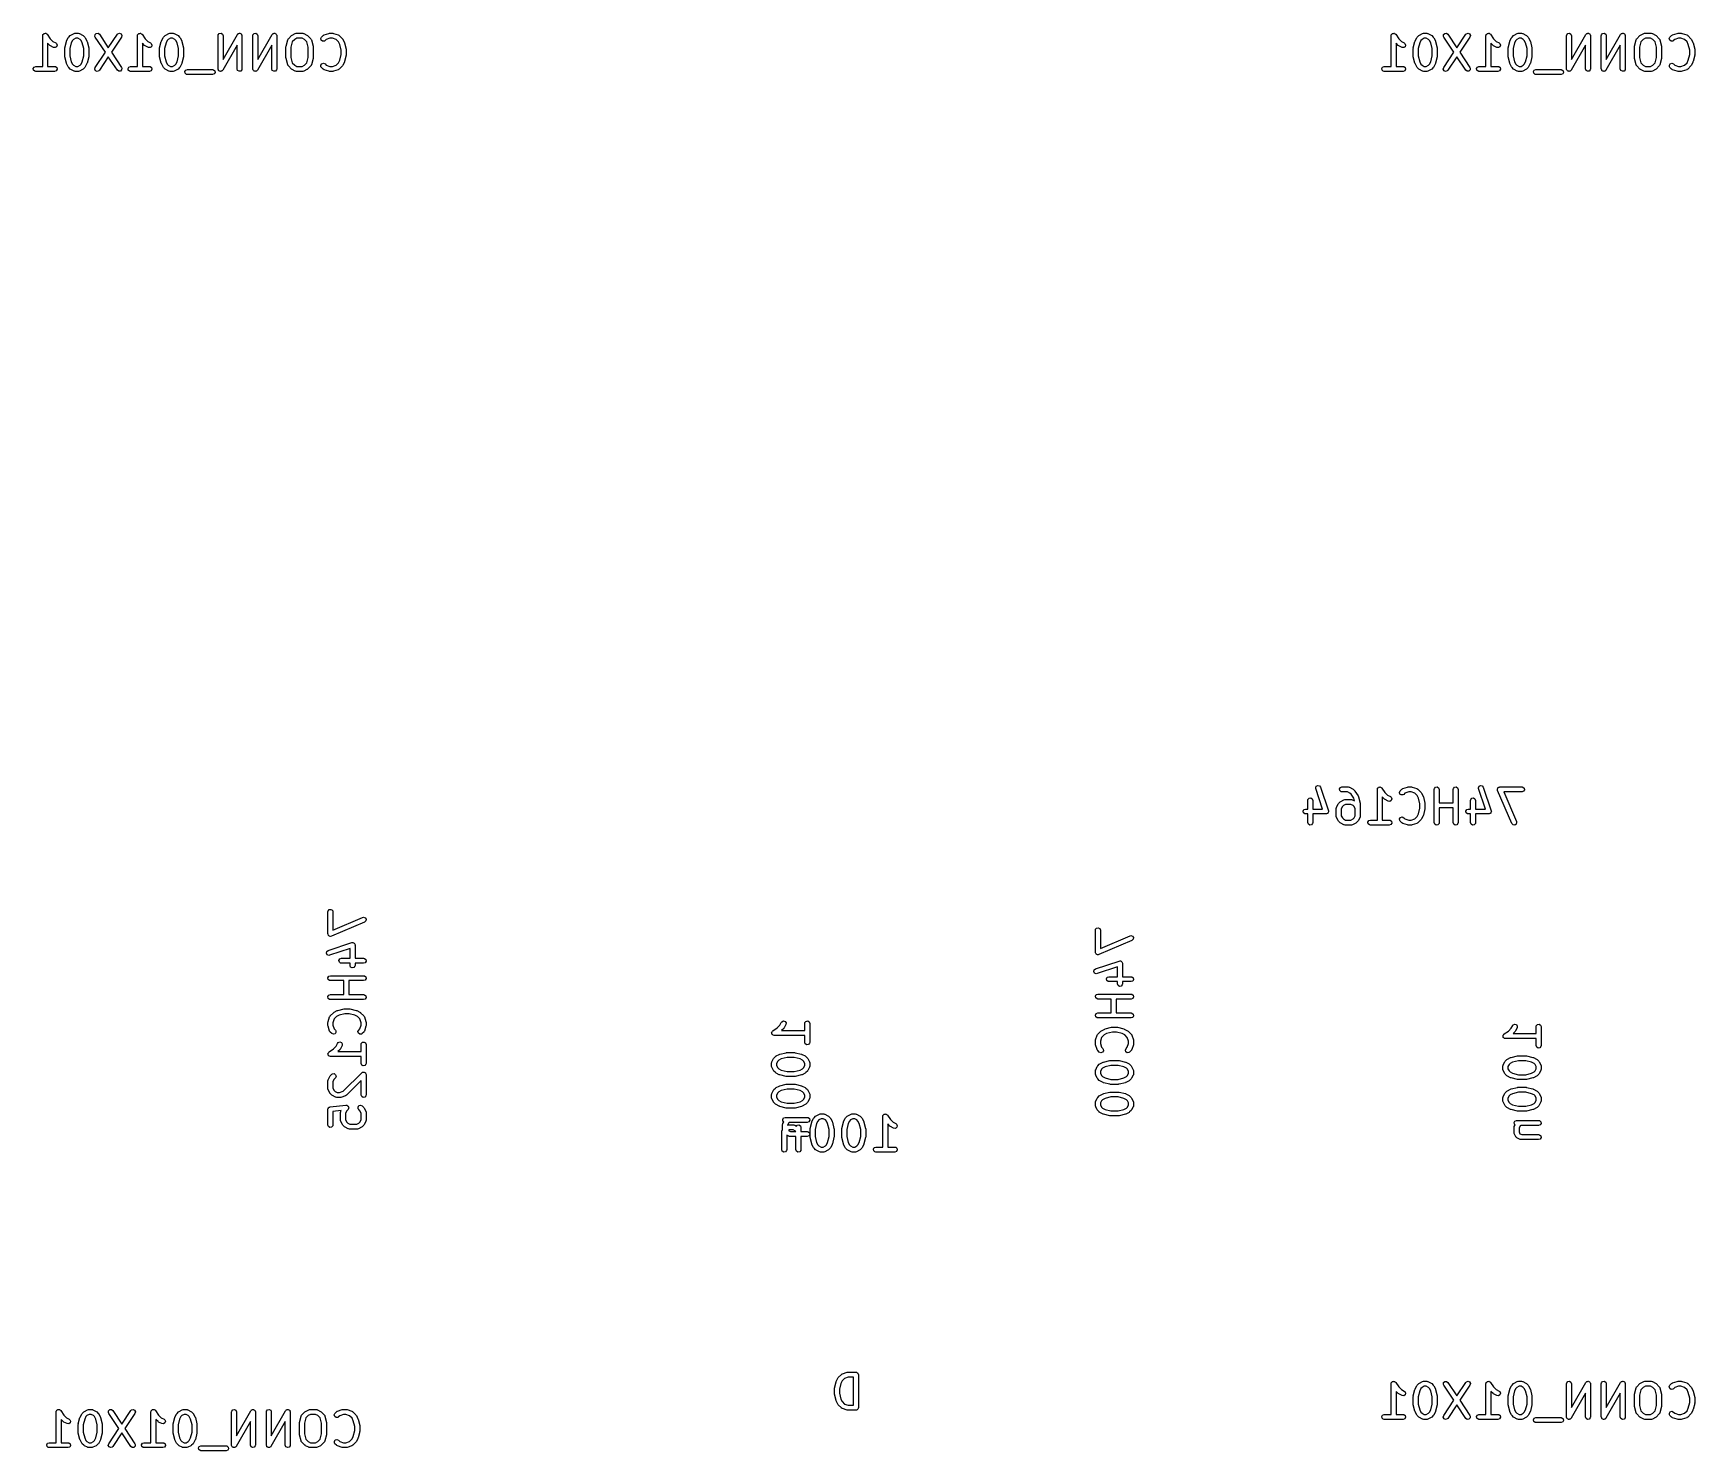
# Model space of a CAD drawing. Extents: x 4.21 to 6.19, y -6.7 to -5.02.
import ezdxf

# ---------------------------------------------------------------- set-up
doc = ezdxf.new("R2010")
doc.units = 0
doc.header["$MEASUREMENT"] = 0
doc.layers.add('BLACK', color=7, linetype='CONTINUOUS')

msp = doc.modelspace()

# ---------------------------------------------------------------- linework, layer by layer
at = {"layer": 'BLACK', "linetype": 'CONTINUOUS'}
for p, q in [((4.2255, -5.0211), (4.2257, -5.02)), ((4.2255, -5.0575), (4.2255, -5.0211)), ((4.2257, -5.02), (4.2258, -5.0199)), ((4.2258, -5.0197), (4.2264, -5.0192)), ((4.2258, -5.0199), (4.2258, -5.0197)), ((4.2264, -5.0192), (4.227, -5.0185)), ((4.227, -5.0185), (4.2271, -5.0185)), ((4.2271, -5.0185), (4.2273, -5.0184)), ((4.2273, -5.0184), (4.2281, -5.0183)), ((4.2281, -5.0183), (4.229, -5.0181)), ((4.229, -5.0181), (4.2291, -5.0182)), ((4.2291, -5.0182), (4.2293, -5.0182)), ((4.2293, -5.0182), (4.23, -5.0187)), ((4.23, -5.0187), (4.2307, -5.0192)), ((4.2307, -5.0192), (4.2308, -5.0193)), ((4.2308, -5.0193), (4.2309, -5.0194)), ((4.2309, -5.0194), (4.2345, -5.0248)), ((4.2345, -5.0248), (4.2377, -5.028)), ((4.2539, -5.0272), (4.2558, -5.0235)), ((4.2558, -5.0235), (4.2563, -5.0228)), ((4.2563, -5.0228), (4.2564, -5.0227)), ((4.2564, -5.0227), (4.2582, -5.0208)), ((4.2582, -5.0208), (4.259, -5.0203)), ((4.259, -5.0203), (4.2628, -5.0184)), ((4.259, -5.0203), (4.259, -5.0203)), ((4.2609, -5.0266), (4.2594, -5.0296)), ((4.2621, -5.0254), (4.2609, -5.0266)), ((4.2648, -5.024), (4.2621, -5.0254)), ((4.2628, -5.0184), (4.2637, -5.0181)), ((4.2637, -5.0181), (4.2639, -5.0182)), ((4.2639, -5.0182), (4.2641, -5.0181)), ((4.2641, -5.0181), (4.2678, -5.0181)), ((4.2671, -5.024), (4.2648, -5.024)), ((4.2698, -5.0254), (4.2671, -5.024)), ((4.2678, -5.0181), (4.2688, -5.0183)), ((4.2688, -5.0183), (4.269, -5.0184)), ((4.269, -5.0184), (4.2691, -5.0184)), ((4.2691, -5.0184), (4.2729, -5.0203)), ((4.271, -5.0266), (4.2698, -5.0254)), ((4.2725, -5.0296), (4.271, -5.0266)), ((4.2729, -5.0203), (4.2736, -5.0208)), ((4.2736, -5.0208), (4.2737, -5.0208)), ((4.2737, -5.0208), (4.2755, -5.0227)), ((4.2755, -5.0227), (4.276, -5.0234)), ((4.276, -5.0234), (4.2761, -5.0235)), ((4.2761, -5.0235), (4.278, -5.0272)), ((4.2875, -5.0218), (4.2877, -5.0197)), ((4.2879, -5.0227), (4.2875, -5.0218)), ((4.2877, -5.0197), (4.2891, -5.0184)), ((4.2999, -5.0407), (4.2879, -5.0227)), ((4.2891, -5.0184), (4.2912, -5.0182)), ((4.2912, -5.0182), (4.2928, -5.0194)), ((4.2928, -5.0194), (4.3034, -5.0354)), ((4.3034, -5.0354), (4.3141, -5.0194)), ((4.319, -5.0227), (4.307, -5.0407)), ((4.3141, -5.0194), (4.3148, -5.0187)), ((4.3148, -5.0187), (4.3168, -5.0181)), ((4.3168, -5.0181), (4.3186, -5.0189)), ((4.3186, -5.0189), (4.3195, -5.0207)), ((4.3195, -5.0207), (4.319, -5.0227)), ((4.338, -5.0211), (4.3382, -5.02)), ((4.338, -5.0575), (4.338, -5.0211)), ((4.3382, -5.02), (4.3383, -5.0199)), ((4.3383, -5.0197), (4.3389, -5.0192)), ((4.3383, -5.0199), (4.3383, -5.0197)), ((4.3389, -5.0192), (4.3395, -5.0185)), ((4.3395, -5.0185), (4.3396, -5.0185)), ((4.3396, -5.0185), (4.3398, -5.0184)), ((4.3398, -5.0184), (4.3406, -5.0183)), ((4.3406, -5.0183), (4.3415, -5.0181)), ((4.3415, -5.0181), (4.3416, -5.0182)), ((4.3416, -5.0182), (4.3418, -5.0182)), ((4.3418, -5.0182), (4.3425, -5.0187)), ((4.3425, -5.0187), (4.3432, -5.0192)), ((4.3432, -5.0192), (4.3433, -5.0193)), ((4.3433, -5.0193), (4.3434, -5.0194)), ((4.3434, -5.0194), (4.347, -5.0248)), ((4.347, -5.0248), (4.3502, -5.028)), ((4.3664, -5.0272), (4.3683, -5.0235)), ((4.3683, -5.0235), (4.3688, -5.0228)), ((4.3688, -5.0228), (4.3689, -5.0227)), ((4.3689, -5.0227), (4.3707, -5.0208)), ((4.3707, -5.0208), (4.3715, -5.0203)), ((4.3715, -5.0203), (4.3752, -5.0184)), ((4.3715, -5.0203), (4.3715, -5.0203)), ((4.3734, -5.0266), (4.3719, -5.0296)), ((4.3746, -5.0254), (4.3734, -5.0266)), ((4.3773, -5.024), (4.3746, -5.0254)), ((4.3752, -5.0184), (4.3762, -5.0181)), ((4.3762, -5.0181), (4.3764, -5.0182)), ((4.3764, -5.0182), (4.3766, -5.0181)), ((4.3766, -5.0181), (4.3803, -5.0181)), ((4.3796, -5.024), (4.3773, -5.024)), ((4.3823, -5.0254), (4.3796, -5.024)), ((4.3803, -5.0181), (4.3813, -5.0183)), ((4.3813, -5.0183), (4.3815, -5.0184)), ((4.3815, -5.0184), (4.3816, -5.0184)), ((4.3816, -5.0184), (4.3854, -5.0203)), ((4.3835, -5.0266), (4.3823, -5.0254)), ((4.385, -5.0296), (4.3835, -5.0266)), ((4.3854, -5.0203), (4.3861, -5.0208)), ((4.3861, -5.0208), (4.3862, -5.0208)), ((4.3862, -5.0208), (4.388, -5.0227)), ((4.388, -5.0227), (4.3885, -5.0234)), ((4.3885, -5.0234), (4.3886, -5.0235)), ((4.3886, -5.0235), (4.3905, -5.0272)), ((4.4336, -5.0211), (4.4338, -5.02)), ((4.4336, -5.0604), (4.4336, -5.0211)), ((4.4338, -5.02), (4.4351, -5.0185)), ((4.4351, -5.0185), (4.4371, -5.0181)), ((4.4371, -5.0181), (4.4388, -5.0192)), ((4.4388, -5.0192), (4.4395, -5.0211)), ((4.4395, -5.0493), (4.4565, -5.0196)), ((4.4395, -5.0211), (4.4395, -5.0493)), ((4.4565, -5.0196), (4.4571, -5.0188)), ((4.4571, -5.0188), (4.4574, -5.0187)), ((4.4574, -5.0187), (4.4576, -5.0185)), ((4.4576, -5.0185), (4.4583, -5.0184)), ((4.4583, -5.0184), (4.459, -5.0181)), ((4.459, -5.0181), (4.4593, -5.0182)), ((4.4593, -5.0182), (4.4596, -5.0181)), ((4.4596, -5.0181), (4.4602, -5.0185)), ((4.4602, -5.0185), (4.4609, -5.0188)), ((4.4609, -5.0188), (4.4611, -5.019)), ((4.4611, -5.019), (4.4613, -5.0192)), ((4.4613, -5.0192), (4.4616, -5.0199)), ((4.4616, -5.0199), (4.462, -5.0205)), ((4.462, -5.0205), (4.4619, -5.0208)), ((4.4619, -5.0208), (4.462, -5.0211)), ((4.462, -5.0211), (4.462, -5.0604)), ((4.4748, -5.0211), (4.475, -5.02)), ((4.4748, -5.0604), (4.4748, -5.0211)), ((4.475, -5.02), (4.4763, -5.0185)), ((4.4763, -5.0185), (4.4783, -5.0181)), ((4.4783, -5.0181), (4.4801, -5.0192)), ((4.4801, -5.0192), (4.4808, -5.0211)), ((4.4808, -5.0493), (4.4977, -5.0196)), ((4.4808, -5.0211), (4.4808, -5.0493)), ((4.4977, -5.0196), (4.4984, -5.0188)), ((4.4984, -5.0188), (4.4986, -5.0187)), ((4.4986, -5.0187), (4.4988, -5.0185)), ((4.4988, -5.0185), (4.4996, -5.0184)), ((4.4996, -5.0184), (4.5003, -5.0181)), ((4.5003, -5.0181), (4.5005, -5.0182)), ((4.5005, -5.0182), (4.5008, -5.0181)), ((4.5008, -5.0181), (4.5015, -5.0185)), ((4.5015, -5.0185), (4.5022, -5.0188)), ((4.5022, -5.0188), (4.5023, -5.019)), ((4.5023, -5.019), (4.5026, -5.0192)), ((4.5026, -5.0192), (4.5028, -5.0199)), ((4.5028, -5.0199), (4.5032, -5.0205)), ((4.5032, -5.0205), (4.5032, -5.0208)), ((4.5032, -5.0208), (4.5033, -5.0211)), ((4.5033, -5.0211), (4.5033, -5.0604)), ((4.5143, -5.0335), (4.5162, -5.026)), ((4.5162, -5.026), (4.5166, -5.025)), ((4.5166, -5.025), (4.5168, -5.0249)), ((4.5168, -5.0249), (4.517, -5.0246)), ((4.517, -5.0246), (4.5207, -5.0208)), ((4.5207, -5.0208), (4.5214, -5.0203)), ((4.5214, -5.0203), (4.5215, -5.0203)), ((4.5215, -5.0203), (4.5252, -5.0184)), ((4.5245, -5.0254), (4.5217, -5.0282)), ((4.5272, -5.024), (4.5245, -5.0254)), ((4.5252, -5.0184), (4.5262, -5.0181)), ((4.5262, -5.0181), (4.5264, -5.0182)), ((4.5264, -5.0182), (4.5265, -5.0181)), ((4.5265, -5.0181), (4.534, -5.0181)), ((4.5333, -5.024), (4.5272, -5.024)), ((4.536, -5.0254), (4.5333, -5.024)), ((4.534, -5.0181), (4.5351, -5.0183)), ((4.5351, -5.0183), (4.5352, -5.0184)), ((4.5352, -5.0184), (4.5354, -5.0184)), ((4.5354, -5.0184), (4.5391, -5.0203)), ((4.5389, -5.0282), (4.536, -5.0254)), ((4.5391, -5.0203), (4.5398, -5.0208)), ((4.5398, -5.0208), (4.5399, -5.0208)), ((4.5399, -5.0208), (4.5436, -5.0246)), ((4.5436, -5.0246), (4.5442, -5.0254)), ((4.5442, -5.0254), (4.5442, -5.0257)), ((4.5442, -5.0257), (4.5444, -5.026)), ((4.5444, -5.026), (4.5463, -5.0335)), ((4.5555, -5.0245), (4.5563, -5.0227)), ((4.556, -5.0265), (4.5555, -5.0245)), ((4.5577, -5.0277), (4.556, -5.0265)), ((4.5563, -5.0227), (4.5582, -5.0208)), ((4.5582, -5.0208), (4.559, -5.0203)), ((4.559, -5.0203), (4.5592, -5.0202)), ((4.5592, -5.0202), (4.5594, -5.0201)), ((4.5594, -5.0201), (4.565, -5.0183)), ((4.5605, -5.0269), (4.5597, -5.0275)), ((4.5619, -5.0255), (4.5605, -5.0269)), ((4.5664, -5.024), (4.5619, -5.0255)), ((4.565, -5.0183), (4.5659, -5.0181)), ((4.5659, -5.0181), (4.5659, -5.0181)), ((4.5659, -5.0181), (4.5697, -5.0181)), ((4.5692, -5.024), (4.5664, -5.024)), ((4.5737, -5.0255), (4.5692, -5.024)), ((4.5697, -5.0181), (4.5705, -5.0183)), ((4.5705, -5.0183), (4.5706, -5.0183)), ((4.5706, -5.0183), (4.5762, -5.0201)), ((4.5766, -5.0284), (4.5737, -5.0255)), ((4.5762, -5.0201), (4.5771, -5.0206)), ((4.5771, -5.0206), (4.5772, -5.0208)), ((4.5772, -5.0208), (4.5774, -5.0208)), ((4.5774, -5.0208), (4.5811, -5.0246)), ((4.5811, -5.0246), (4.5816, -5.0253)), ((4.5816, -5.0253), (4.5817, -5.0254)), ((4.5817, -5.0254), (4.5836, -5.0291)), ((5.8255, -5.0211), (5.8257, -5.02)), ((5.8255, -5.0575), (5.8255, -5.0211)), ((5.8257, -5.02), (5.8258, -5.0199)), ((5.8258, -5.0197), (5.8264, -5.0192)), ((5.8258, -5.0199), (5.8258, -5.0197)), ((5.8264, -5.0192), (5.827, -5.0185)), ((5.827, -5.0185), (5.8271, -5.0185)), ((5.8271, -5.0185), (5.8273, -5.0184)), ((5.8273, -5.0184), (5.8281, -5.0183)), ((5.8281, -5.0183), (5.829, -5.0181)), ((5.829, -5.0181), (5.8291, -5.0182)), ((5.8291, -5.0182), (5.8293, -5.0182)), ((5.8293, -5.0182), (5.83, -5.0187)), ((5.83, -5.0187), (5.8307, -5.0192)), ((5.8307, -5.0192), (5.8308, -5.0193)), ((5.8308, -5.0193), (5.8309, -5.0194)), ((5.8309, -5.0194), (5.8345, -5.0248)), ((5.8345, -5.0248), (5.8377, -5.028)), ((5.8539, -5.0272), (5.8558, -5.0235)), ((5.8558, -5.0235), (5.8563, -5.0228)), ((5.8563, -5.0228), (5.8564, -5.0227)), ((5.8564, -5.0227), (5.8582, -5.0208)), ((5.8582, -5.0208), (5.859, -5.0203)), ((5.859, -5.0203), (5.8628, -5.0184)), ((5.859, -5.0203), (5.859, -5.0203)), ((5.8609, -5.0266), (5.8594, -5.0296)), ((5.8621, -5.0254), (5.8609, -5.0266)), ((5.8648, -5.024), (5.8621, -5.0254)), ((5.8628, -5.0184), (5.8637, -5.0181)), ((5.8637, -5.0181), (5.8639, -5.0182)), ((5.8639, -5.0182), (5.8641, -5.0181)), ((5.8641, -5.0181), (5.8678, -5.0181)), ((5.8671, -5.024), (5.8648, -5.024)), ((5.8698, -5.0254), (5.8671, -5.024)), ((5.8678, -5.0181), (5.8688, -5.0183)), ((5.8688, -5.0183), (5.869, -5.0184)), ((5.869, -5.0184), (5.8691, -5.0184)), ((5.8691, -5.0184), (5.8729, -5.0203)), ((5.871, -5.0266), (5.8698, -5.0254)), ((5.8725, -5.0296), (5.871, -5.0266)), ((5.8729, -5.0203), (5.8736, -5.0208)), ((5.8736, -5.0208), (5.8737, -5.0208)), ((5.8737, -5.0208), (5.8755, -5.0227)), ((5.8755, -5.0227), (5.876, -5.0234)), ((5.876, -5.0234), (5.8761, -5.0235)), ((5.8761, -5.0235), (5.878, -5.0272)), ((5.8875, -5.0218), (5.8877, -5.0197)), ((5.8879, -5.0227), (5.8875, -5.0218)), ((5.8877, -5.0197), (5.8891, -5.0184)), ((5.8999, -5.0407), (5.8879, -5.0227)), ((5.8891, -5.0184), (5.8912, -5.0182)), ((5.8912, -5.0182), (5.8928, -5.0194)), ((5.8928, -5.0194), (5.9034, -5.0354)), ((5.9034, -5.0354), (5.9141, -5.0194)), ((5.919, -5.0227), (5.907, -5.0407)), ((5.9141, -5.0194), (5.9148, -5.0187)), ((5.9148, -5.0187), (5.9168, -5.0181)), ((5.9168, -5.0181), (5.9186, -5.0189)), ((5.9186, -5.0189), (5.9195, -5.0207)), ((5.9195, -5.0207), (5.919, -5.0227)), ((5.938, -5.0211), (5.9382, -5.02)), ((5.938, -5.0575), (5.938, -5.0211)), ((5.9382, -5.02), (5.9383, -5.0199)), ((5.9383, -5.0197), (5.9389, -5.0192)), ((5.9383, -5.0199), (5.9383, -5.0197)), ((5.9389, -5.0192), (5.9395, -5.0185)), ((5.9395, -5.0185), (5.9396, -5.0185)), ((5.9396, -5.0185), (5.9398, -5.0184)), ((5.9398, -5.0184), (5.9406, -5.0183)), ((5.9406, -5.0183), (5.9415, -5.0181)), ((5.9415, -5.0181), (5.9416, -5.0182)), ((5.9416, -5.0182), (5.9418, -5.0182)), ((5.9418, -5.0182), (5.9425, -5.0187)), ((5.9425, -5.0187), (5.9432, -5.0192)), ((5.9432, -5.0192), (5.9433, -5.0193)), ((5.9433, -5.0193), (5.9434, -5.0194)), ((5.9434, -5.0194), (5.947, -5.0248)), ((5.947, -5.0248), (5.9502, -5.028)), ((5.9664, -5.0272), (5.9683, -5.0235)), ((5.9683, -5.0235), (5.9688, -5.0228)), ((5.9688, -5.0228), (5.9689, -5.0227)), ((5.9689, -5.0227), (5.9707, -5.0208)), ((5.9707, -5.0208), (5.9715, -5.0203)), ((5.9715, -5.0203), (5.9752, -5.0184)), ((5.9715, -5.0203), (5.9715, -5.0203)), ((5.9734, -5.0266), (5.9719, -5.0296)), ((5.9746, -5.0254), (5.9734, -5.0266)), ((5.9773, -5.024), (5.9746, -5.0254)), ((5.9752, -5.0184), (5.9762, -5.0181)), ((5.9762, -5.0181), (5.9764, -5.0182)), ((5.9764, -5.0182), (5.9766, -5.0181)), ((5.9766, -5.0181), (5.9803, -5.0181)), ((5.9796, -5.024), (5.9773, -5.024)), ((5.9823, -5.0254), (5.9796, -5.024)), ((5.9803, -5.0181), (5.9813, -5.0183)), ((5.9813, -5.0183), (5.9815, -5.0184)), ((5.9815, -5.0184), (5.9816, -5.0184)), ((5.9816, -5.0184), (5.9854, -5.0203)), ((5.9835, -5.0266), (5.9823, -5.0254)), ((5.985, -5.0296), (5.9835, -5.0266)), ((5.9854, -5.0203), (5.9861, -5.0208)), ((5.9861, -5.0208), (5.9862, -5.0208)), ((5.9862, -5.0208), (5.988, -5.0227)), ((5.988, -5.0227), (5.9885, -5.0234)), ((5.9885, -5.0234), (5.9886, -5.0235)), ((5.9886, -5.0235), (5.9905, -5.0272)), ((6.0336, -5.0211), (6.0338, -5.02)), ((6.0336, -5.0604), (6.0336, -5.0211)), ((6.0338, -5.02), (6.0351, -5.0185)), ((6.0351, -5.0185), (6.0371, -5.0181)), ((6.0371, -5.0181), (6.0388, -5.0192)), ((6.0388, -5.0192), (6.0395, -5.0211)), ((6.0395, -5.0493), (6.0565, -5.0196)), ((6.0395, -5.0211), (6.0395, -5.0493)), ((6.0565, -5.0196), (6.0571, -5.0188)), ((6.0571, -5.0188), (6.0574, -5.0187)), ((6.0574, -5.0187), (6.0576, -5.0185)), ((6.0576, -5.0185), (6.0583, -5.0184)), ((6.0583, -5.0184), (6.059, -5.0181)), ((6.059, -5.0181), (6.0593, -5.0182)), ((6.0593, -5.0182), (6.0596, -5.0181)), ((6.0596, -5.0181), (6.0602, -5.0185)), ((6.0602, -5.0185), (6.0609, -5.0188)), ((6.0609, -5.0188), (6.0611, -5.019)), ((6.0611, -5.019), (6.0613, -5.0192)), ((6.0613, -5.0192), (6.0616, -5.0199)), ((6.0616, -5.0199), (6.062, -5.0205)), ((6.062, -5.0205), (6.0619, -5.0208)), ((6.0619, -5.0208), (6.062, -5.0211)), ((6.062, -5.0211), (6.062, -5.0604)), ((6.0748, -5.0211), (6.075, -5.02)), ((6.0748, -5.0604), (6.0748, -5.0211)), ((6.075, -5.02), (6.0763, -5.0185)), ((6.0763, -5.0185), (6.0783, -5.0181)), ((6.0783, -5.0181), (6.0801, -5.0192)), ((6.0801, -5.0192), (6.0808, -5.0211)), ((6.0808, -5.0493), (6.0977, -5.0196)), ((6.0808, -5.0211), (6.0808, -5.0493)), ((6.0977, -5.0196), (6.0984, -5.0188)), ((6.0984, -5.0188), (6.0986, -5.0187)), ((6.0986, -5.0187), (6.0988, -5.0185)), ((6.0988, -5.0185), (6.0996, -5.0184)), ((6.0996, -5.0184), (6.1003, -5.0181)), ((6.1003, -5.0181), (6.1005, -5.0182)), ((6.1005, -5.0182), (6.1008, -5.0181)), ((6.1008, -5.0181), (6.1015, -5.0185)), ((6.1015, -5.0185), (6.1022, -5.0188)), ((6.1022, -5.0188), (6.1023, -5.019)), ((6.1023, -5.019), (6.1026, -5.0192)), ((6.1026, -5.0192), (6.1028, -5.0199)), ((6.1028, -5.0199), (6.1032, -5.0205)), ((6.1032, -5.0205), (6.1032, -5.0208)), ((6.1032, -5.0208), (6.1033, -5.0211)), ((6.1033, -5.0211), (6.1033, -5.0604)), ((6.1143, -5.0335), (6.1162, -5.026)), ((6.1162, -5.026), (6.1166, -5.025)), ((6.1166, -5.025), (6.1168, -5.0249)), ((6.1168, -5.0249), (6.117, -5.0246)), ((6.117, -5.0246), (6.1207, -5.0208)), ((6.1207, -5.0208), (6.1214, -5.0203)), ((6.1214, -5.0203), (6.1215, -5.0203)), ((6.1215, -5.0203), (6.1252, -5.0184)), ((6.1245, -5.0254), (6.1217, -5.0282)), ((6.1272, -5.024), (6.1245, -5.0254)), ((6.1252, -5.0184), (6.1262, -5.0181)), ((6.1262, -5.0181), (6.1264, -5.0182)), ((6.1264, -5.0182), (6.1265, -5.0181)), ((6.1265, -5.0181), (6.134, -5.0181)), ((6.1333, -5.024), (6.1272, -5.024)), ((6.136, -5.0254), (6.1333, -5.024)), ((6.134, -5.0181), (6.1351, -5.0183)), ((6.1351, -5.0183), (6.1352, -5.0184)), ((6.1352, -5.0184), (6.1354, -5.0184)), ((6.1354, -5.0184), (6.1391, -5.0203)), ((6.1389, -5.0282), (6.136, -5.0254)), ((6.1391, -5.0203), (6.1398, -5.0208)), ((6.1398, -5.0208), (6.1399, -5.0208)), ((6.1399, -5.0208), (6.1436, -5.0246)), ((6.1436, -5.0246), (6.1442, -5.0254)), ((6.1442, -5.0254), (6.1442, -5.0257)), ((6.1442, -5.0257), (6.1444, -5.026)), ((6.1444, -5.026), (6.1463, -5.0335)), ((6.1555, -5.0245), (6.1563, -5.0227)), ((6.156, -5.0265), (6.1555, -5.0245)), ((6.1577, -5.0277), (6.156, -5.0265)), ((6.1563, -5.0227), (6.1582, -5.0208)), ((6.1582, -5.0208), (6.159, -5.0203)), ((6.159, -5.0203), (6.1592, -5.0202)), ((6.1592, -5.0202), (6.1594, -5.0201)), ((6.1594, -5.0201), (6.165, -5.0183)), ((6.1605, -5.0269), (6.1597, -5.0275)), ((6.1619, -5.0255), (6.1605, -5.0269)), ((6.1664, -5.024), (6.1619, -5.0255)), ((6.165, -5.0183), (6.1659, -5.0181)), ((6.1659, -5.0181), (6.1659, -5.0181)), ((6.1659, -5.0181), (6.1697, -5.0181)), ((6.1692, -5.024), (6.1664, -5.024)), ((6.1737, -5.0255), (6.1692, -5.024)), ((6.1697, -5.0181), (6.1705, -5.0183)), ((6.1705, -5.0183), (6.1706, -5.0183)), ((6.1706, -5.0183), (6.1762, -5.0201)), ((6.1766, -5.0284), (6.1737, -5.0255)), ((6.1762, -5.0201), (6.1771, -5.0206)), ((6.1771, -5.0206), (6.1772, -5.0208)), ((6.1772, -5.0208), (6.1774, -5.0208)), ((6.1774, -5.0208), (6.1811, -5.0246)), ((6.1811, -5.0246), (6.1816, -5.0253)), ((6.1816, -5.0253), (6.1817, -5.0254)), ((6.1817, -5.0254), (6.1836, -5.0291)), ((4.2339, -5.0325), (4.2314, -5.0301)), ((4.2314, -5.0301), (4.2314, -5.0575)), ((4.2346, -5.0331), (4.2339, -5.0325)), ((4.2339, -5.0325), (4.2339, -5.0325)), ((4.2384, -5.0349), (4.2346, -5.0331)), ((4.2377, -5.028), (4.241, -5.0297)), ((4.2404, -5.0352), (4.2384, -5.0349)), ((4.2421, -5.0341), (4.2404, -5.0352)), ((4.241, -5.0297), (4.2419, -5.0303)), ((4.2419, -5.0303), (4.2427, -5.0321)), ((4.2427, -5.0321), (4.2421, -5.0341)), ((4.2518, -5.0353), (4.2537, -5.0278)), ((4.2519, -5.0355), (4.2518, -5.0353)), ((4.2518, -5.0361), (4.2519, -5.0355)), ((4.2518, -5.0454), (4.2518, -5.0361)), ((4.2518, -5.0456), (4.2518, -5.0454)), ((4.2518, -5.0461), (4.2518, -5.0456)), ((4.2537, -5.0536), (4.2518, -5.0461)), ((4.2537, -5.0278), (4.2539, -5.0274)), ((4.2539, -5.0274), (4.2539, -5.0272)), ((4.2594, -5.0296), (4.2577, -5.0364)), ((4.2577, -5.0364), (4.2577, -5.0451)), ((4.2577, -5.0451), (4.2594, -5.0519)), ((4.2743, -5.0364), (4.2725, -5.0296)), ((4.2725, -5.0519), (4.2743, -5.0451)), ((4.2743, -5.0451), (4.2743, -5.0364)), ((4.278, -5.0272), (4.2781, -5.0277)), ((4.2781, -5.0277), (4.2782, -5.0278)), ((4.2782, -5.0278), (4.2801, -5.0353)), ((4.2801, -5.0461), (4.2782, -5.0536)), ((4.2801, -5.0353), (4.2801, -5.0359)), ((4.2801, -5.0359), (4.2802, -5.0361)), ((4.2802, -5.0454), (4.2801, -5.046)), ((4.2801, -5.046), (4.2801, -5.0461)), ((4.2802, -5.0361), (4.2802, -5.0454)), ((4.2879, -5.0588), (4.2999, -5.0407)), ((4.3034, -5.0461), (4.2928, -5.0621)), ((4.3141, -5.0621), (4.3034, -5.0461)), ((4.307, -5.0407), (4.319, -5.0588)), ((4.3464, -5.0325), (4.3439, -5.0301)), ((4.3439, -5.0301), (4.3439, -5.0575)), ((4.3471, -5.0331), (4.3464, -5.0325)), ((4.3464, -5.0325), (4.3464, -5.0325)), ((4.3509, -5.0349), (4.3471, -5.0331)), ((4.3502, -5.028), (4.3535, -5.0297)), ((4.3529, -5.0352), (4.3509, -5.0349)), ((4.3546, -5.0341), (4.3529, -5.0352)), ((4.3535, -5.0297), (4.3543, -5.0303)), ((4.3543, -5.0303), (4.3551, -5.0321)), ((4.3551, -5.0321), (4.3546, -5.0341)), ((4.3642, -5.0361), (4.3643, -5.0355)), ((4.3642, -5.0454), (4.3642, -5.0361)), ((4.3643, -5.0456), (4.3642, -5.0454)), ((4.3643, -5.0353), (4.3662, -5.0278)), ((4.3643, -5.0355), (4.3643, -5.0353)), ((4.3643, -5.0461), (4.3643, -5.0456)), ((4.3662, -5.0536), (4.3643, -5.0461)), ((4.3662, -5.0278), (4.3664, -5.0274)), ((4.3664, -5.0274), (4.3664, -5.0272)), ((4.3719, -5.0296), (4.3701, -5.0364)), ((4.3701, -5.0364), (4.3701, -5.0451)), ((4.3701, -5.0451), (4.3719, -5.0519)), ((4.3867, -5.0364), (4.385, -5.0296)), ((4.385, -5.0519), (4.3867, -5.0451)), ((4.3867, -5.0451), (4.3867, -5.0364)), ((4.3905, -5.0272), (4.3906, -5.0277)), ((4.3906, -5.0277), (4.3907, -5.0278)), ((4.3907, -5.0278), (4.3926, -5.0353)), ((4.3926, -5.0461), (4.3907, -5.0536)), ((4.3926, -5.0454), (4.3925, -5.046)), ((4.3925, -5.046), (4.3926, -5.0461)), ((4.3926, -5.0353), (4.3926, -5.0359)), ((4.3926, -5.0359), (4.3926, -5.0361)), ((4.3926, -5.0361), (4.3926, -5.0454)), ((4.4561, -5.0322), (4.4391, -5.0619)), ((4.4561, -5.0604), (4.4561, -5.0322)), ((4.4973, -5.0322), (4.4804, -5.0619)), ((4.4973, -5.0604), (4.4973, -5.0322)), ((4.5142, -5.0342), (4.5143, -5.0336)), ((4.5142, -5.0473), (4.5142, -5.0342)), ((4.5143, -5.0336), (4.5143, -5.0335)), ((4.5217, -5.0282), (4.5201, -5.0345)), ((4.5201, -5.0345), (4.5201, -5.0469)), ((4.5405, -5.0345), (4.5389, -5.0282)), ((4.5405, -5.0469), (4.5405, -5.0345)), ((4.5463, -5.0335), (4.5463, -5.0341)), ((4.5463, -5.0341), (4.5464, -5.0342)), ((4.5464, -5.0342), (4.5464, -5.0473)), ((4.5597, -5.0275), (4.5577, -5.0277)), ((4.5781, -5.0315), (4.5766, -5.0284)), ((4.5798, -5.0383), (4.5781, -5.0315)), ((4.5781, -5.05), (4.5798, -5.0432)), ((4.5798, -5.0432), (4.5798, -5.0383)), ((4.5836, -5.0291), (4.5837, -5.0296)), ((4.5837, -5.0296), (4.5838, -5.0297)), ((4.5838, -5.0297), (4.5857, -5.0372)), ((4.5857, -5.0443), (4.5838, -5.0518)), ((4.5857, -5.0436), (4.5856, -5.0441)), ((4.5856, -5.0441), (4.5857, -5.0443)), ((4.5857, -5.0372), (4.5857, -5.0378)), ((4.5857, -5.0378), (4.5857, -5.0379)), ((4.5857, -5.0379), (4.5857, -5.0436)), ((5.8339, -5.0325), (5.8314, -5.0301)), ((5.8314, -5.0301), (5.8314, -5.0575)), ((5.8346, -5.0331), (5.8339, -5.0325)), ((5.8339, -5.0325), (5.8339, -5.0325)), ((5.8384, -5.0349), (5.8346, -5.0331)), ((5.8377, -5.028), (5.841, -5.0297)), ((5.8404, -5.0352), (5.8384, -5.0349)), ((5.8421, -5.0341), (5.8404, -5.0352)), ((5.841, -5.0297), (5.8419, -5.0303)), ((5.8419, -5.0303), (5.8427, -5.0321)), ((5.8427, -5.0321), (5.8421, -5.0341)), ((5.8518, -5.0353), (5.8537, -5.0278)), ((5.8519, -5.0355), (5.8518, -5.0353)), ((5.8518, -5.0361), (5.8519, -5.0355)), ((5.8518, -5.0454), (5.8518, -5.0361)), ((5.8518, -5.0456), (5.8518, -5.0454)), ((5.8518, -5.0461), (5.8518, -5.0456)), ((5.8537, -5.0536), (5.8518, -5.0461)), ((5.8537, -5.0278), (5.8539, -5.0274)), ((5.8539, -5.0274), (5.8539, -5.0272)), ((5.8594, -5.0296), (5.8577, -5.0364)), ((5.8577, -5.0364), (5.8577, -5.0451)), ((5.8577, -5.0451), (5.8594, -5.0519)), ((5.8743, -5.0364), (5.8725, -5.0296)), ((5.8725, -5.0519), (5.8743, -5.0451)), ((5.8743, -5.0451), (5.8743, -5.0364)), ((5.878, -5.0272), (5.8781, -5.0277)), ((5.8781, -5.0277), (5.8782, -5.0278)), ((5.8782, -5.0278), (5.8801, -5.0353)), ((5.8801, -5.0461), (5.8782, -5.0536)), ((5.8801, -5.0353), (5.8801, -5.0359)), ((5.8801, -5.0359), (5.8802, -5.0361)), ((5.8802, -5.0454), (5.8801, -5.046)), ((5.8801, -5.046), (5.8801, -5.0461)), ((5.8802, -5.0361), (5.8802, -5.0454)), ((5.8879, -5.0588), (5.8999, -5.0407)), ((5.9034, -5.0461), (5.8928, -5.0621)), ((5.9141, -5.0621), (5.9034, -5.0461)), ((5.907, -5.0407), (5.919, -5.0588)), ((5.9464, -5.0325), (5.9439, -5.0301)), ((5.9439, -5.0301), (5.9439, -5.0575)), ((5.9471, -5.0331), (5.9464, -5.0325)), ((5.9464, -5.0325), (5.9464, -5.0325)), ((5.9509, -5.0349), (5.9471, -5.0331)), ((5.9502, -5.028), (5.9535, -5.0297)), ((5.9529, -5.0352), (5.9509, -5.0349)), ((5.9546, -5.0341), (5.9529, -5.0352)), ((5.9535, -5.0297), (5.9543, -5.0303)), ((5.9543, -5.0303), (5.9551, -5.0321)), ((5.9551, -5.0321), (5.9546, -5.0341)), ((5.9642, -5.0361), (5.9643, -5.0355)), ((5.9642, -5.0454), (5.9642, -5.0361)), ((5.9643, -5.0456), (5.9642, -5.0454)), ((5.9643, -5.0353), (5.9662, -5.0278)), ((5.9643, -5.0355), (5.9643, -5.0353)), ((5.9643, -5.0461), (5.9643, -5.0456)), ((5.9662, -5.0536), (5.9643, -5.0461)), ((5.9662, -5.0278), (5.9664, -5.0274)), ((5.9664, -5.0274), (5.9664, -5.0272)), ((5.9719, -5.0296), (5.9701, -5.0364)), ((5.9701, -5.0364), (5.9701, -5.0451)), ((5.9701, -5.0451), (5.9719, -5.0519)), ((5.9867, -5.0364), (5.985, -5.0296)), ((5.985, -5.0519), (5.9867, -5.0451)), ((5.9867, -5.0451), (5.9867, -5.0364)), ((5.9905, -5.0272), (5.9906, -5.0277)), ((5.9906, -5.0277), (5.9907, -5.0278)), ((5.9907, -5.0278), (5.9926, -5.0353)), ((5.9926, -5.0461), (5.9907, -5.0536)), ((5.9926, -5.0454), (5.9925, -5.046)), ((5.9925, -5.046), (5.9926, -5.0461)), ((5.9926, -5.0353), (5.9926, -5.0359)), ((5.9926, -5.0359), (5.9926, -5.0361)), ((5.9926, -5.0361), (5.9926, -5.0454)), ((6.0561, -5.0322), (6.0391, -5.0619)), ((6.0561, -5.0604), (6.0561, -5.0322)), ((6.0973, -5.0322), (6.0804, -5.0619)), ((6.0973, -5.0604), (6.0973, -5.0322)), ((6.1142, -5.0342), (6.1143, -5.0336)), ((6.1142, -5.0473), (6.1142, -5.0342)), ((6.1143, -5.0336), (6.1143, -5.0335)), ((6.1217, -5.0282), (6.1201, -5.0345)), ((6.1201, -5.0345), (6.1201, -5.0469)), ((6.1405, -5.0345), (6.1389, -5.0282)), ((6.1405, -5.0469), (6.1405, -5.0345)), ((6.1463, -5.0335), (6.1463, -5.0341)), ((6.1463, -5.0341), (6.1464, -5.0342)), ((6.1464, -5.0342), (6.1464, -5.0473)), ((6.1597, -5.0275), (6.1577, -5.0277)), ((6.1781, -5.0315), (6.1766, -5.0284)), ((6.1798, -5.0383), (6.1781, -5.0315)), ((6.1781, -5.05), (6.1798, -5.0432)), ((6.1798, -5.0432), (6.1798, -5.0383)), ((6.1836, -5.0291), (6.1837, -5.0296)), ((6.1837, -5.0296), (6.1838, -5.0297)), ((6.1838, -5.0297), (6.1857, -5.0372)), ((6.1857, -5.0443), (6.1838, -5.0518)), ((6.1857, -5.0436), (6.1856, -5.0441)), ((6.1856, -5.0441), (6.1857, -5.0443)), ((6.1857, -5.0372), (6.1857, -5.0378)), ((6.1857, -5.0378), (6.1857, -5.0379)), ((6.1857, -5.0379), (6.1857, -5.0436)), ((4.2143, -5.0599), (4.2153, -5.0582)), ((4.2147, -5.0619), (4.2143, -5.0599)), ((4.2162, -5.0632), (4.2147, -5.0619)), ((4.2153, -5.0582), (4.2172, -5.0575)), ((4.2172, -5.0634), (4.2162, -5.0632)), ((4.2172, -5.0575), (4.2255, -5.0575)), ((4.2397, -5.0634), (4.2172, -5.0634)), ((4.2314, -5.0575), (4.2397, -5.0575)), ((4.2397, -5.0575), (4.2407, -5.0577)), ((4.2416, -5.0627), (4.2397, -5.0634)), ((4.2407, -5.0577), (4.2423, -5.0589)), ((4.2426, -5.0609), (4.2416, -5.0627)), ((4.2423, -5.0589), (4.2426, -5.0609)), ((4.2538, -5.0538), (4.2537, -5.0536)), ((4.2539, -5.0542), (4.2538, -5.0538)), ((4.2558, -5.058), (4.2539, -5.0542)), ((4.2559, -5.058), (4.2558, -5.058)), ((4.2564, -5.0588), (4.2559, -5.058)), ((4.2582, -5.0606), (4.2564, -5.0588)), ((4.2583, -5.0607), (4.2582, -5.0606)), ((4.259, -5.0612), (4.2583, -5.0607)), ((4.2628, -5.0631), (4.259, -5.0612)), ((4.2594, -5.0519), (4.2609, -5.0549)), ((4.2609, -5.0549), (4.2621, -5.0561)), ((4.2621, -5.0561), (4.2648, -5.0575)), ((4.2629, -5.0631), (4.2628, -5.0631)), ((4.2631, -5.0632), (4.2629, -5.0631)), ((4.2641, -5.0634), (4.2631, -5.0632)), ((4.2678, -5.0634), (4.2641, -5.0634)), ((4.2648, -5.0575), (4.2671, -5.0575)), ((4.2671, -5.0575), (4.2698, -5.0561)), ((4.268, -5.0633), (4.2678, -5.0634)), ((4.2682, -5.0634), (4.268, -5.0633)), ((4.2691, -5.0631), (4.2682, -5.0634)), ((4.2729, -5.0612), (4.2691, -5.0631)), ((4.2698, -5.0561), (4.271, -5.0549)), ((4.271, -5.0549), (4.2725, -5.0519)), ((4.2737, -5.0606), (4.2729, -5.0611)), ((4.2729, -5.0611), (4.2729, -5.0612)), ((4.2755, -5.0588), (4.2737, -5.0606)), ((4.2756, -5.0587), (4.2755, -5.0588)), ((4.2761, -5.058), (4.2756, -5.0587)), ((4.278, -5.0542), (4.2761, -5.058)), ((4.2782, -5.0536), (4.278, -5.0541)), ((4.278, -5.0541), (4.278, -5.0542)), ((4.2874, -5.0608), (4.2879, -5.0588)), ((4.2883, -5.0626), (4.2874, -5.0608)), ((4.2901, -5.0634), (4.2883, -5.0626)), ((4.2921, -5.0628), (4.2901, -5.0634)), ((4.2928, -5.0621), (4.2921, -5.0628)), ((4.3157, -5.0633), (4.3141, -5.0621)), ((4.3178, -5.0631), (4.3157, -5.0633)), ((4.3192, -5.0617), (4.3178, -5.0631)), ((4.319, -5.0588), (4.3194, -5.0597)), ((4.3194, -5.0597), (4.3192, -5.0617)), ((4.3268, -5.0599), (4.3278, -5.0582)), ((4.3271, -5.0619), (4.3268, -5.0599)), ((4.3287, -5.0632), (4.3271, -5.0619)), ((4.3278, -5.0582), (4.3297, -5.0575)), ((4.3297, -5.0634), (4.3287, -5.0632)), ((4.3297, -5.0575), (4.338, -5.0575)), ((4.3522, -5.0634), (4.3297, -5.0634)), ((4.3439, -5.0575), (4.3522, -5.0575)), ((4.3522, -5.0575), (4.3532, -5.0577)), ((4.3541, -5.0627), (4.3522, -5.0634)), ((4.3532, -5.0577), (4.3548, -5.0589)), ((4.3551, -5.0609), (4.3541, -5.0627)), ((4.3548, -5.0589), (4.3551, -5.0609)), ((4.3663, -5.0538), (4.3662, -5.0536)), ((4.3664, -5.0542), (4.3663, -5.0538)), ((4.3683, -5.058), (4.3664, -5.0542)), ((4.3689, -5.0588), (4.3683, -5.058)), ((4.3683, -5.058), (4.3683, -5.058)), ((4.3707, -5.0606), (4.3689, -5.0588)), ((4.3708, -5.0607), (4.3707, -5.0606)), ((4.3715, -5.0612), (4.3708, -5.0607)), ((4.3752, -5.0631), (4.3715, -5.0612)), ((4.3719, -5.0519), (4.3734, -5.0549)), ((4.3734, -5.0549), (4.3746, -5.0561)), ((4.3746, -5.0561), (4.3773, -5.0575)), ((4.3754, -5.0631), (4.3752, -5.0631)), ((4.3756, -5.0632), (4.3754, -5.0631)), ((4.3766, -5.0634), (4.3756, -5.0632)), ((4.3803, -5.0634), (4.3766, -5.0634)), ((4.3773, -5.0575), (4.3796, -5.0575)), ((4.3796, -5.0575), (4.3823, -5.0561)), ((4.3805, -5.0633), (4.3803, -5.0634)), ((4.3807, -5.0634), (4.3805, -5.0633)), ((4.3816, -5.0631), (4.3807, -5.0634)), ((4.3854, -5.0612), (4.3816, -5.0631)), ((4.3823, -5.0561), (4.3835, -5.0549)), ((4.3835, -5.0549), (4.385, -5.0519)), ((4.3862, -5.0606), (4.3854, -5.0611)), ((4.3854, -5.0611), (4.3854, -5.0612)), ((4.388, -5.0588), (4.3862, -5.0606)), ((4.3881, -5.0587), (4.388, -5.0588)), ((4.3886, -5.058), (4.3881, -5.0587)), ((4.3905, -5.0542), (4.3886, -5.058)), ((4.3907, -5.0536), (4.3905, -5.0541)), ((4.3905, -5.0541), (4.3905, -5.0542)), ((4.3943, -5.0637), (4.3953, -5.0619)), ((4.3946, -5.0657), (4.3943, -5.0637)), ((4.3962, -5.067), (4.3946, -5.0657)), ((4.3953, -5.0619), (4.3972, -5.0612)), ((4.3972, -5.0612), (4.4272, -5.0612)), ((4.4272, -5.0612), (4.4282, -5.0614)), ((4.4291, -5.0664), (4.4272, -5.0671)), ((4.4282, -5.0614), (4.4297, -5.0627)), ((4.4301, -5.0647), (4.4291, -5.0664)), ((4.4297, -5.0627), (4.4301, -5.0647)), ((4.4337, -5.0607), (4.4336, -5.0604)), ((4.4337, -5.061), (4.4337, -5.0607)), ((4.434, -5.0616), (4.4337, -5.061)), ((4.4343, -5.0623), (4.434, -5.0616)), ((4.4345, -5.0625), (4.4343, -5.0623)), ((4.4347, -5.0627), (4.4345, -5.0625)), ((4.4354, -5.063), (4.4347, -5.0627)), ((4.436, -5.0633), (4.4354, -5.063)), ((4.4363, -5.0633), (4.436, -5.0633)), ((4.4366, -5.0634), (4.4363, -5.0633)), ((4.4373, -5.0631), (4.4366, -5.0634)), ((4.438, -5.063), (4.4373, -5.0631)), ((4.4382, -5.0628), (4.438, -5.063)), ((4.4385, -5.0627), (4.4382, -5.0628)), ((4.4391, -5.0619), (4.4385, -5.0627)), ((4.4568, -5.0623), (4.4561, -5.0604)), ((4.4585, -5.0633), (4.4568, -5.0623)), ((4.4605, -5.063), (4.4585, -5.0633)), ((4.4618, -5.0614), (4.4605, -5.063)), ((4.462, -5.0604), (4.4618, -5.0614)), ((4.4749, -5.0607), (4.4748, -5.0604)), ((4.4749, -5.061), (4.4749, -5.0607)), ((4.4753, -5.0616), (4.4749, -5.061)), ((4.4755, -5.0623), (4.4753, -5.0616)), ((4.4758, -5.0625), (4.4755, -5.0623)), ((4.4759, -5.0627), (4.4758, -5.0625)), ((4.4766, -5.063), (4.4759, -5.0627)), ((4.4773, -5.0633), (4.4766, -5.063)), ((4.4776, -5.0633), (4.4773, -5.0633)), ((4.4778, -5.0634), (4.4776, -5.0633)), ((4.4785, -5.0631), (4.4778, -5.0634)), ((4.4793, -5.063), (4.4785, -5.0631)), ((4.4795, -5.0628), (4.4793, -5.063)), ((4.4797, -5.0627), (4.4795, -5.0628)), ((4.4804, -5.0619), (4.4797, -5.0627)), ((4.498, -5.0623), (4.4973, -5.0604)), ((4.4998, -5.0633), (4.498, -5.0623)), ((4.5018, -5.063), (4.4998, -5.0633)), ((4.5031, -5.0614), (4.5018, -5.063)), ((4.5033, -5.0604), (4.5031, -5.0614)), ((4.5143, -5.0474), (4.5142, -5.0473)), ((4.5143, -5.048), (4.5143, -5.0474)), ((4.5162, -5.0555), (4.5143, -5.048)), ((4.5163, -5.0558), (4.5162, -5.0555)), ((4.5164, -5.056), (4.5163, -5.0558)), ((4.517, -5.0569), (4.5164, -5.056)), ((4.5207, -5.0606), (4.517, -5.0569)), ((4.5201, -5.0469), (4.5217, -5.0533)), ((4.5208, -5.0607), (4.5207, -5.0606)), ((4.5215, -5.0612), (4.5208, -5.0607)), ((4.5252, -5.0631), (4.5215, -5.0612)), ((4.5217, -5.0533), (4.5245, -5.0561)), ((4.5245, -5.0561), (4.5272, -5.0575)), ((4.5254, -5.0631), (4.5252, -5.0631)), ((4.5255, -5.0632), (4.5254, -5.0631)), ((4.5265, -5.0634), (4.5255, -5.0632)), ((4.534, -5.0634), (4.5265, -5.0634)), ((4.5272, -5.0575), (4.5333, -5.0575)), ((4.5333, -5.0575), (4.536, -5.0561)), ((4.5342, -5.0633), (4.534, -5.0634)), ((4.5344, -5.0634), (4.5342, -5.0633)), ((4.5354, -5.0631), (4.5344, -5.0634)), ((4.5391, -5.0612), (4.5354, -5.0631)), ((4.536, -5.0561), (4.5389, -5.0533)), ((4.5389, -5.0533), (4.5405, -5.0469)), ((4.5392, -5.0611), (4.5391, -5.0612)), ((4.5399, -5.0606), (4.5392, -5.0611)), ((4.5436, -5.0569), (4.5399, -5.0606)), ((4.5438, -5.0566), (4.5436, -5.0569)), ((4.544, -5.0565), (4.5438, -5.0566)), ((4.5444, -5.0555), (4.544, -5.0565)), ((4.5463, -5.048), (4.5444, -5.0555)), ((4.5464, -5.0473), (4.5463, -5.0479)), ((4.5463, -5.0479), (4.5463, -5.048)), ((4.5556, -5.0559), (4.5567, -5.0543)), ((4.5557, -5.0579), (4.5556, -5.0559)), ((4.5563, -5.0588), (4.5557, -5.0579)), ((4.5582, -5.0606), (4.5563, -5.0588)), ((4.5567, -5.0543), (4.5587, -5.0537)), ((4.5584, -5.0607), (4.5582, -5.0606)), ((4.5585, -5.0609), (4.5584, -5.0607)), ((4.5594, -5.0614), (4.5585, -5.0609)), ((4.5587, -5.0537), (4.5605, -5.0546)), ((4.565, -5.0632), (4.5594, -5.0614)), ((4.5605, -5.0546), (4.5619, -5.056)), ((4.5619, -5.056), (4.5664, -5.0575)), ((4.5659, -5.0634), (4.565, -5.0632)), ((4.565, -5.0632), (4.565, -5.0632)), ((4.5697, -5.0634), (4.5659, -5.0634)), ((4.5664, -5.0575), (4.5692, -5.0575)), ((4.5692, -5.0575), (4.5737, -5.056)), ((4.5706, -5.0632), (4.5697, -5.0634)), ((4.5697, -5.0634), (4.5697, -5.0634)), ((4.5762, -5.0614), (4.5706, -5.0632)), ((4.5737, -5.056), (4.5766, -5.0531)), ((4.5764, -5.0612), (4.5762, -5.0614)), ((4.5765, -5.0612), (4.5764, -5.0612)), ((4.5774, -5.0606), (4.5765, -5.0612)), ((4.5766, -5.0531), (4.5781, -5.05)), ((4.5811, -5.0569), (4.5774, -5.0606)), ((4.5812, -5.0568), (4.5811, -5.0569)), ((4.5817, -5.0561), (4.5812, -5.0568)), ((4.5836, -5.0524), (4.5817, -5.0561)), ((4.5838, -5.0518), (4.5836, -5.0522)), ((4.5836, -5.0522), (4.5836, -5.0524)), ((5.8143, -5.0599), (5.8153, -5.0582)), ((5.8147, -5.0619), (5.8143, -5.0599)), ((5.8162, -5.0632), (5.8147, -5.0619)), ((5.8153, -5.0582), (5.8172, -5.0575)), ((5.8172, -5.0634), (5.8162, -5.0632)), ((5.8172, -5.0575), (5.8255, -5.0575)), ((5.8397, -5.0634), (5.8172, -5.0634)), ((5.8314, -5.0575), (5.8397, -5.0575)), ((5.8397, -5.0575), (5.8407, -5.0577)), ((5.8416, -5.0627), (5.8397, -5.0634)), ((5.8407, -5.0577), (5.8423, -5.0589)), ((5.8426, -5.0609), (5.8416, -5.0627)), ((5.8423, -5.0589), (5.8426, -5.0609)), ((5.8538, -5.0538), (5.8537, -5.0536)), ((5.8539, -5.0542), (5.8538, -5.0538)), ((5.8558, -5.058), (5.8539, -5.0542)), ((5.8559, -5.058), (5.8558, -5.058)), ((5.8564, -5.0588), (5.8559, -5.058)), ((5.8582, -5.0606), (5.8564, -5.0588)), ((5.8583, -5.0607), (5.8582, -5.0606)), ((5.859, -5.0612), (5.8583, -5.0607)), ((5.8628, -5.0631), (5.859, -5.0612)), ((5.8594, -5.0519), (5.8609, -5.0549)), ((5.8609, -5.0549), (5.8621, -5.0561)), ((5.8621, -5.0561), (5.8648, -5.0575)), ((5.8629, -5.0631), (5.8628, -5.0631)), ((5.8631, -5.0632), (5.8629, -5.0631)), ((5.8641, -5.0634), (5.8631, -5.0632)), ((5.8678, -5.0634), (5.8641, -5.0634)), ((5.8648, -5.0575), (5.8671, -5.0575)), ((5.8671, -5.0575), (5.8698, -5.0561)), ((5.868, -5.0633), (5.8678, -5.0634)), ((5.8682, -5.0634), (5.868, -5.0633)), ((5.8691, -5.0631), (5.8682, -5.0634)), ((5.8729, -5.0612), (5.8691, -5.0631)), ((5.8698, -5.0561), (5.871, -5.0549)), ((5.871, -5.0549), (5.8725, -5.0519)), ((5.8737, -5.0606), (5.8729, -5.0611)), ((5.8729, -5.0611), (5.8729, -5.0612)), ((5.8755, -5.0588), (5.8737, -5.0606)), ((5.8756, -5.0587), (5.8755, -5.0588)), ((5.8761, -5.058), (5.8756, -5.0587)), ((5.878, -5.0542), (5.8761, -5.058)), ((5.8782, -5.0536), (5.878, -5.0541)), ((5.878, -5.0541), (5.878, -5.0542)), ((5.8874, -5.0608), (5.8879, -5.0588)), ((5.8883, -5.0626), (5.8874, -5.0608)), ((5.8901, -5.0634), (5.8883, -5.0626)), ((5.8921, -5.0628), (5.8901, -5.0634)), ((5.8928, -5.0621), (5.8921, -5.0628)), ((5.9157, -5.0633), (5.9141, -5.0621)), ((5.9178, -5.0631), (5.9157, -5.0633)), ((5.9192, -5.0617), (5.9178, -5.0631)), ((5.919, -5.0588), (5.9194, -5.0597)), ((5.9194, -5.0597), (5.9192, -5.0617)), ((5.9268, -5.0599), (5.9278, -5.0582)), ((5.9271, -5.0619), (5.9268, -5.0599)), ((5.9287, -5.0632), (5.9271, -5.0619)), ((5.9278, -5.0582), (5.9297, -5.0575)), ((5.9297, -5.0634), (5.9287, -5.0632)), ((5.9297, -5.0575), (5.938, -5.0575)), ((5.9522, -5.0634), (5.9297, -5.0634)), ((5.9439, -5.0575), (5.9522, -5.0575)), ((5.9522, -5.0575), (5.9532, -5.0577)), ((5.9541, -5.0627), (5.9522, -5.0634)), ((5.9532, -5.0577), (5.9548, -5.0589)), ((5.9551, -5.0609), (5.9541, -5.0627)), ((5.9548, -5.0589), (5.9551, -5.0609)), ((5.9663, -5.0538), (5.9662, -5.0536)), ((5.9664, -5.0542), (5.9663, -5.0538)), ((5.9683, -5.058), (5.9664, -5.0542)), ((5.9689, -5.0588), (5.9683, -5.058)), ((5.9683, -5.058), (5.9683, -5.058)), ((5.9707, -5.0606), (5.9689, -5.0588)), ((5.9708, -5.0607), (5.9707, -5.0606)), ((5.9715, -5.0612), (5.9708, -5.0607)), ((5.9752, -5.0631), (5.9715, -5.0612)), ((5.9719, -5.0519), (5.9734, -5.0549)), ((5.9734, -5.0549), (5.9746, -5.0561)), ((5.9746, -5.0561), (5.9773, -5.0575)), ((5.9754, -5.0631), (5.9752, -5.0631)), ((5.9756, -5.0632), (5.9754, -5.0631)), ((5.9766, -5.0634), (5.9756, -5.0632)), ((5.9803, -5.0634), (5.9766, -5.0634)), ((5.9773, -5.0575), (5.9796, -5.0575)), ((5.9796, -5.0575), (5.9823, -5.0561)), ((5.9805, -5.0633), (5.9803, -5.0634)), ((5.9807, -5.0634), (5.9805, -5.0633)), ((5.9816, -5.0631), (5.9807, -5.0634)), ((5.9854, -5.0612), (5.9816, -5.0631)), ((5.9823, -5.0561), (5.9835, -5.0549)), ((5.9835, -5.0549), (5.985, -5.0519)), ((5.9862, -5.0606), (5.9854, -5.0611)), ((5.9854, -5.0611), (5.9854, -5.0612)), ((5.988, -5.0588), (5.9862, -5.0606)), ((5.9881, -5.0587), (5.988, -5.0588)), ((5.9886, -5.058), (5.9881, -5.0587)), ((5.9905, -5.0542), (5.9886, -5.058)), ((5.9907, -5.0536), (5.9905, -5.0541)), ((5.9905, -5.0541), (5.9905, -5.0542)), ((5.9943, -5.0637), (5.9953, -5.0619)), ((5.9946, -5.0657), (5.9943, -5.0637)), ((5.9962, -5.067), (5.9946, -5.0657)), ((5.9953, -5.0619), (5.9972, -5.0612)), ((5.9972, -5.0612), (6.0272, -5.0612)), ((6.0272, -5.0612), (6.0282, -5.0614)), ((6.0291, -5.0664), (6.0272, -5.0671)), ((6.0282, -5.0614), (6.0297, -5.0627)), ((6.0301, -5.0647), (6.0291, -5.0664)), ((6.0297, -5.0627), (6.0301, -5.0647)), ((6.0337, -5.0607), (6.0336, -5.0604)), ((6.0337, -5.061), (6.0337, -5.0607)), ((6.034, -5.0616), (6.0337, -5.061)), ((6.0343, -5.0623), (6.034, -5.0616)), ((6.0345, -5.0625), (6.0343, -5.0623)), ((6.0347, -5.0627), (6.0345, -5.0625)), ((6.0354, -5.063), (6.0347, -5.0627)), ((6.036, -5.0633), (6.0354, -5.063)), ((6.0363, -5.0633), (6.036, -5.0633)), ((6.0366, -5.0634), (6.0363, -5.0633)), ((6.0373, -5.0631), (6.0366, -5.0634)), ((6.038, -5.063), (6.0373, -5.0631)), ((6.0382, -5.0628), (6.038, -5.063)), ((6.0385, -5.0627), (6.0382, -5.0628)), ((6.0391, -5.0619), (6.0385, -5.0627)), ((6.0568, -5.0623), (6.0561, -5.0604)), ((6.0585, -5.0633), (6.0568, -5.0623)), ((6.0605, -5.063), (6.0585, -5.0633)), ((6.0618, -5.0614), (6.0605, -5.063)), ((6.062, -5.0604), (6.0618, -5.0614)), ((6.0749, -5.0607), (6.0748, -5.0604)), ((6.0749, -5.061), (6.0749, -5.0607)), ((6.0753, -5.0616), (6.0749, -5.061)), ((6.0755, -5.0623), (6.0753, -5.0616)), ((6.0758, -5.0625), (6.0755, -5.0623)), ((6.0759, -5.0627), (6.0758, -5.0625)), ((6.0766, -5.063), (6.0759, -5.0627)), ((6.0773, -5.0633), (6.0766, -5.063)), ((6.0776, -5.0633), (6.0773, -5.0633)), ((6.0778, -5.0634), (6.0776, -5.0633)), ((6.0785, -5.0631), (6.0778, -5.0634)), ((6.0793, -5.063), (6.0785, -5.0631)), ((6.0795, -5.0628), (6.0793, -5.063)), ((6.0797, -5.0627), (6.0795, -5.0628)), ((6.0804, -5.0619), (6.0797, -5.0627)), ((6.098, -5.0623), (6.0973, -5.0604)), ((6.0998, -5.0633), (6.098, -5.0623)), ((6.1018, -5.063), (6.0998, -5.0633)), ((6.1031, -5.0614), (6.1018, -5.063)), ((6.1033, -5.0604), (6.1031, -5.0614)), ((6.1143, -5.0474), (6.1142, -5.0473)), ((6.1143, -5.048), (6.1143, -5.0474)), ((6.1162, -5.0555), (6.1143, -5.048)), ((6.1163, -5.0558), (6.1162, -5.0555)), ((6.1164, -5.056), (6.1163, -5.0558)), ((6.117, -5.0569), (6.1164, -5.056)), ((6.1207, -5.0606), (6.117, -5.0569)), ((6.1201, -5.0469), (6.1217, -5.0533)), ((6.1208, -5.0607), (6.1207, -5.0606)), ((6.1215, -5.0612), (6.1208, -5.0607)), ((6.1252, -5.0631), (6.1215, -5.0612)), ((6.1217, -5.0533), (6.1245, -5.0561)), ((6.1245, -5.0561), (6.1272, -5.0575)), ((6.1254, -5.0631), (6.1252, -5.0631)), ((6.1255, -5.0632), (6.1254, -5.0631)), ((6.1265, -5.0634), (6.1255, -5.0632)), ((6.134, -5.0634), (6.1265, -5.0634)), ((6.1272, -5.0575), (6.1333, -5.0575)), ((6.1333, -5.0575), (6.136, -5.0561)), ((6.1342, -5.0633), (6.134, -5.0634)), ((6.1344, -5.0634), (6.1342, -5.0633)), ((6.1354, -5.0631), (6.1344, -5.0634)), ((6.1391, -5.0612), (6.1354, -5.0631)), ((6.136, -5.0561), (6.1389, -5.0533)), ((6.1389, -5.0533), (6.1405, -5.0469)), ((6.1392, -5.0611), (6.1391, -5.0612)), ((6.1399, -5.0606), (6.1392, -5.0611)), ((6.1436, -5.0569), (6.1399, -5.0606)), ((6.1438, -5.0566), (6.1436, -5.0569)), ((6.144, -5.0565), (6.1438, -5.0566)), ((6.1444, -5.0555), (6.144, -5.0565)), ((6.1463, -5.048), (6.1444, -5.0555)), ((6.1464, -5.0473), (6.1463, -5.0479)), ((6.1463, -5.0479), (6.1463, -5.048)), ((6.1556, -5.0559), (6.1567, -5.0543)), ((6.1557, -5.0579), (6.1556, -5.0559)), ((6.1563, -5.0588), (6.1557, -5.0579)), ((6.1582, -5.0606), (6.1563, -5.0588)), ((6.1567, -5.0543), (6.1587, -5.0537)), ((6.1584, -5.0607), (6.1582, -5.0606)), ((6.1585, -5.0609), (6.1584, -5.0607)), ((6.1594, -5.0614), (6.1585, -5.0609)), ((6.1587, -5.0537), (6.1605, -5.0546)), ((6.165, -5.0632), (6.1594, -5.0614)), ((6.1605, -5.0546), (6.1619, -5.056)), ((6.1619, -5.056), (6.1664, -5.0575)), ((6.1659, -5.0634), (6.165, -5.0632)), ((6.165, -5.0632), (6.165, -5.0632)), ((6.1697, -5.0634), (6.1659, -5.0634)), ((6.1664, -5.0575), (6.1692, -5.0575)), ((6.1692, -5.0575), (6.1737, -5.056)), ((6.1706, -5.0632), (6.1697, -5.0634)), ((6.1697, -5.0634), (6.1697, -5.0634)), ((6.1762, -5.0614), (6.1706, -5.0632)), ((6.1737, -5.056), (6.1766, -5.0531)), ((6.1764, -5.0612), (6.1762, -5.0614)), ((6.1765, -5.0612), (6.1764, -5.0612)), ((6.1774, -5.0606), (6.1765, -5.0612)), ((6.1766, -5.0531), (6.1781, -5.05)), ((6.1811, -5.0569), (6.1774, -5.0606)), ((6.1812, -5.0568), (6.1811, -5.0569)), ((6.1817, -5.0561), (6.1812, -5.0568)), ((6.1836, -5.0524), (6.1817, -5.0561)), ((6.1838, -5.0518), (6.1836, -5.0522)), ((6.1836, -5.0522), (6.1836, -5.0524)), ((4.3972, -5.0671), (4.3962, -5.067)), ((4.4272, -5.0671), (4.3972, -5.0671)), ((5.9972, -5.0671), (5.9962, -5.067)), ((6.0272, -5.0671), (5.9972, -5.0671)), ((5.736, -5.9137), (5.7367, -5.9118)), ((5.7361, -5.9147), (5.736, -5.9137)), ((5.7367, -5.9118), (5.7385, -5.9108)), ((5.7385, -5.9108), (5.7405, -5.9112)), ((5.7405, -5.9112), (5.7417, -5.9128)), ((5.7417, -5.9128), (5.7511, -5.9409)), ((5.7642, -5.9151), (5.7652, -5.9134)), ((5.7652, -5.9134), (5.7671, -5.9127)), ((5.7671, -5.9127), (5.7746, -5.9127)), ((5.7746, -5.9127), (5.7756, -5.9129)), ((5.7756, -5.9129), (5.7757, -5.913)), ((5.7757, -5.913), (5.7759, -5.913)), ((5.7759, -5.913), (5.7796, -5.9149)), ((5.8094, -5.9143), (5.81, -5.9137)), ((5.81, -5.9137), (5.8106, -5.9131)), ((5.8106, -5.9131), (5.8107, -5.913)), ((5.8107, -5.913), (5.8109, -5.9129)), ((5.8109, -5.9129), (5.8117, -5.9129)), ((5.8117, -5.9129), (5.8126, -5.9127)), ((5.8126, -5.9127), (5.8127, -5.9128)), ((5.8127, -5.9128), (5.8129, -5.9128)), ((5.8129, -5.9128), (5.8136, -5.9133)), ((5.8136, -5.9133), (5.8143, -5.9137)), ((5.8143, -5.9137), (5.8144, -5.9139)), ((5.8144, -5.9139), (5.8145, -5.914)), ((5.8145, -5.914), (5.8181, -5.9194)), ((5.8392, -5.9147), (5.8449, -5.9128)), ((5.8449, -5.9128), (5.8457, -5.9127)), ((5.8457, -5.9127), (5.8458, -5.9127)), ((5.8458, -5.9127), (5.8496, -5.9127)), ((5.8496, -5.9127), (5.8504, -5.9128)), ((5.8504, -5.9128), (5.8505, -5.9128)), ((5.8505, -5.9128), (5.8561, -5.9147)), ((5.8768, -5.9146), (5.8781, -5.9131)), ((5.8781, -5.9131), (5.8801, -5.9127)), ((5.8801, -5.9127), (5.8818, -5.9137)), ((5.8818, -5.9137), (5.8825, -5.9156)), ((5.8993, -5.9146), (5.9006, -5.9131)), ((5.9006, -5.9131), (5.9026, -5.9127)), ((5.9026, -5.9127), (5.9043, -5.9137)), ((5.9043, -5.9137), (5.905, -5.9156)), ((5.9291, -5.9137), (5.9298, -5.9118)), ((5.9292, -5.9147), (5.9291, -5.9137)), ((5.9298, -5.9118), (5.9316, -5.9108)), ((5.9316, -5.9108), (5.9336, -5.9112)), ((5.9336, -5.9112), (5.9348, -5.9128)), ((5.9348, -5.9128), (5.9442, -5.9409)), ((5.952, -5.9145), (5.9522, -5.9139)), ((5.9522, -5.9139), (5.9525, -5.9137)), ((5.9525, -5.9137), (5.9526, -5.9134)), ((5.9526, -5.9134), (5.9533, -5.9131)), ((5.9533, -5.9131), (5.9539, -5.9128)), ((5.9539, -5.9128), (5.9542, -5.9128)), ((5.9542, -5.9128), (5.9545, -5.9127)), ((5.9545, -5.9127), (5.9808, -5.9127)), ((5.9808, -5.9127), (5.9818, -5.9129)), ((5.9818, -5.9129), (5.9833, -5.9142)), ((5.9833, -5.9142), (5.9837, -5.9161)), ((5.7266, -5.9288), (5.7268, -5.9277)), ((5.7266, -5.9389), (5.7266, -5.9288)), ((5.7268, -5.9277), (5.7281, -5.9262)), ((5.7281, -5.9262), (5.7301, -5.9258)), ((5.7301, -5.9258), (5.7318, -5.9269)), ((5.7318, -5.9269), (5.7325, -5.9288)), ((5.7325, -5.9288), (5.7325, -5.9389)), ((5.7442, -5.9389), (5.7361, -5.9147)), ((5.7607, -5.9368), (5.7625, -5.9331)), ((5.7625, -5.9331), (5.7631, -5.9323)), ((5.7631, -5.9323), (5.765, -5.9304)), ((5.7631, -5.9323), (5.7631, -5.9323)), ((5.7645, -5.9171), (5.7642, -5.9151)), ((5.7661, -5.9184), (5.7645, -5.9171)), ((5.765, -5.9304), (5.7657, -5.9299)), ((5.7657, -5.9299), (5.7695, -5.928)), ((5.7657, -5.9299), (5.7657, -5.9299)), ((5.7671, -5.9186), (5.7661, -5.9184)), ((5.7739, -5.9186), (5.7671, -5.9186)), ((5.7715, -5.9336), (5.7688, -5.9349)), ((5.7695, -5.928), (5.7705, -5.9277)), ((5.7705, -5.9277), (5.7706, -5.9277)), ((5.7706, -5.9277), (5.7708, -5.9277)), ((5.7708, -5.9277), (5.7783, -5.9277)), ((5.7776, -5.9336), (5.7715, -5.9336)), ((5.7766, -5.9199), (5.7739, -5.9186)), ((5.7779, -5.9213), (5.7766, -5.9199)), ((5.7803, -5.9349), (5.7776, -5.9336)), ((5.7812, -5.9262), (5.7779, -5.9213)), ((5.7783, -5.9277), (5.7793, -5.9279)), ((5.7793, -5.9279), (5.7795, -5.928)), ((5.7795, -5.928), (5.7796, -5.928)), ((5.7796, -5.9149), (5.7803, -5.9154)), ((5.7796, -5.928), (5.7819, -5.9291)), ((5.7803, -5.9154), (5.7804, -5.9154)), ((5.7804, -5.9154), (5.7823, -5.9173)), ((5.7819, -5.9291), (5.7812, -5.9262)), ((5.7823, -5.9173), (5.7825, -5.9177)), ((5.7825, -5.9177), (5.7826, -5.9177)), ((5.7826, -5.9177), (5.7864, -5.9234)), ((5.7864, -5.9234), (5.7868, -5.9243)), ((5.7868, -5.9243), (5.7868, -5.9243)), ((5.7868, -5.9243), (5.7887, -5.9318)), ((5.7887, -5.9318), (5.7887, -5.9324)), ((5.7887, -5.9324), (5.7888, -5.9325)), ((5.7888, -5.9325), (5.7888, -5.9475)), ((5.8091, -5.9156), (5.8093, -5.9146)), ((5.8091, -5.952), (5.8091, -5.9156)), ((5.8093, -5.9146), (5.8094, -5.9145)), ((5.8094, -5.9145), (5.8094, -5.9143)), ((5.8175, -5.9271), (5.815, -5.9246)), ((5.815, -5.9246), (5.815, -5.952)), ((5.8182, -5.9276), (5.8175, -5.9271)), ((5.8175, -5.9271), (5.8175, -5.9271)), ((5.8181, -5.9194), (5.8213, -5.9226)), ((5.822, -5.9295), (5.8182, -5.9276)), ((5.8213, -5.9226), (5.8246, -5.9242)), ((5.824, -5.9298), (5.822, -5.9295)), ((5.8257, -5.9286), (5.824, -5.9298)), ((5.8246, -5.9242), (5.8254, -5.9248)), ((5.8254, -5.9248), (5.8263, -5.9267)), ((5.8263, -5.9267), (5.8257, -5.9286)), ((5.8354, -5.9191), (5.8362, -5.9173)), ((5.8359, -5.9211), (5.8354, -5.9191)), ((5.8375, -5.9222), (5.8359, -5.9211)), ((5.8362, -5.9173), (5.8381, -5.9154)), ((5.8395, -5.9221), (5.8375, -5.9222)), ((5.8381, -5.9154), (5.8389, -5.9148)), ((5.8389, -5.9148), (5.8391, -5.9148)), ((5.8391, -5.9148), (5.8392, -5.9147)), ((5.8404, -5.9215), (5.8395, -5.9221)), ((5.8418, -5.9201), (5.8404, -5.9215)), ((5.8463, -5.9186), (5.8418, -5.9201)), ((5.8491, -5.9186), (5.8463, -5.9186)), ((5.8536, -5.9201), (5.8491, -5.9186)), ((5.8565, -5.923), (5.8536, -5.9201)), ((5.8561, -5.9147), (5.857, -5.9152)), ((5.858, -5.926), (5.8565, -5.923)), ((5.857, -5.9152), (5.8571, -5.9153)), ((5.8571, -5.9153), (5.8573, -5.9154)), ((5.8573, -5.9154), (5.861, -5.9192)), ((5.8597, -5.9329), (5.858, -5.926)), ((5.8597, -5.9378), (5.8597, -5.9329)), ((5.861, -5.9192), (5.8615, -5.9199)), ((5.8615, -5.9199), (5.8616, -5.9199)), ((5.8616, -5.9199), (5.8634, -5.9237)), ((5.8634, -5.9237), (5.8636, -5.9242)), ((5.8636, -5.9242), (5.8637, -5.9243)), ((5.8637, -5.9243), (5.8655, -5.9318)), ((5.8655, -5.9318), (5.8656, -5.9324)), ((5.8656, -5.9324), (5.8656, -5.9325)), ((5.8656, -5.9325), (5.8656, -5.9381)), ((5.8766, -5.9156), (5.8768, -5.9146)), ((5.8766, -5.955), (5.8766, -5.9156)), ((5.8825, -5.9156), (5.8825, -5.9314)), ((5.8825, -5.9314), (5.8991, -5.9314)), ((5.8991, -5.9156), (5.8993, -5.9146)), ((5.8991, -5.9314), (5.8991, -5.9156)), ((5.905, -5.9156), (5.905, -5.955)), ((5.9197, -5.9288), (5.9199, -5.9277)), ((5.9197, -5.9389), (5.9197, -5.9288)), ((5.9199, -5.9277), (5.9212, -5.9262)), ((5.9212, -5.9262), (5.9232, -5.9258)), ((5.9232, -5.9258), (5.9249, -5.9269)), ((5.9249, -5.9269), (5.9256, -5.9288)), ((5.9256, -5.9288), (5.9256, -5.9389)), ((5.9373, -5.9389), (5.9292, -5.9147)), ((5.9516, -5.9151), (5.952, -5.9145)), ((5.9517, -5.9155), (5.9516, -5.9151)), ((5.9516, -5.9158), (5.9517, -5.9155)), ((5.9518, -5.9168), (5.9516, -5.9158)), ((5.9687, -5.9562), (5.9518, -5.9168)), ((5.9808, -5.9186), (5.959, -5.9186)), ((5.959, -5.9186), (5.9741, -5.9538)), ((5.9827, -5.9179), (5.9808, -5.9186)), ((5.9837, -5.9161), (5.9827, -5.9179)), ((5.721, -5.9414), (5.722, -5.9396)), ((5.7214, -5.9434), (5.721, -5.9414)), ((5.7229, -5.9447), (5.7214, -5.9434)), ((5.722, -5.9396), (5.7239, -5.9389)), ((5.7239, -5.9448), (5.7229, -5.9447)), ((5.7239, -5.9389), (5.7266, -5.9389)), ((5.7266, -5.9448), (5.7239, -5.9448)), ((5.7266, -5.955), (5.7266, -5.9448)), ((5.7325, -5.9389), (5.7442, -5.9389)), ((5.7483, -5.9448), (5.7325, -5.9448)), ((5.7325, -5.9448), (5.7325, -5.955)), ((5.7485, -5.9448), (5.7483, -5.9448)), ((5.7487, -5.9448), (5.7485, -5.9448)), ((5.7495, -5.9444), (5.7487, -5.9448)), ((5.7502, -5.9441), (5.7495, -5.9444)), ((5.7503, -5.9439), (5.7502, -5.9441)), ((5.7505, -5.9438), (5.7503, -5.9439)), ((5.7508, -5.9431), (5.7505, -5.9438)), ((5.7512, -5.9424), (5.7508, -5.9431)), ((5.7511, -5.9409), (5.7513, -5.942)), ((5.7513, -5.942), (5.7512, -5.9422)), ((5.7512, -5.9422), (5.7512, -5.9424)), ((5.7604, -5.9381), (5.7605, -5.9371)), ((5.7604, -5.9475), (5.7604, -5.9381)), ((5.7604, -5.9477), (5.7604, -5.9475)), ((5.7604, -5.9478), (5.7604, -5.9477)), ((5.7607, -5.9488), (5.7604, -5.9478)), ((5.7605, -5.9371), (5.7606, -5.937)), ((5.7606, -5.937), (5.7607, -5.9368)), ((5.7625, -5.9526), (5.7607, -5.9488)), ((5.7626, -5.9526), (5.7625, -5.9526)), ((5.7631, -5.9533), (5.7626, -5.9526)), ((5.765, -5.9552), (5.7631, -5.9533)), ((5.7676, -5.9361), (5.7663, -5.9388)), ((5.7663, -5.9388), (5.7663, -5.9468)), ((5.7663, -5.9468), (5.7676, -5.9495)), ((5.7688, -5.9349), (5.7676, -5.9361)), ((5.7676, -5.9495), (5.7688, -5.9507)), ((5.7688, -5.9507), (5.7715, -5.952)), ((5.7715, -5.952), (5.7776, -5.952)), ((5.7776, -5.952), (5.7803, -5.9507)), ((5.7815, -5.9361), (5.7803, -5.9349)), ((5.7803, -5.9507), (5.7815, -5.9495)), ((5.7829, -5.9388), (5.7815, -5.9361)), ((5.7815, -5.9495), (5.7829, -5.9468)), ((5.7829, -5.9468), (5.7829, -5.9388)), ((5.786, -5.9533), (5.7841, -5.9552)), ((5.7866, -5.9526), (5.786, -5.9533)), ((5.786, -5.9533), (5.786, -5.9533)), ((5.7884, -5.9488), (5.7866, -5.9526)), ((5.7885, -5.9486), (5.7884, -5.9488)), ((5.7886, -5.9485), (5.7885, -5.9486)), ((5.7888, -5.9475), (5.7886, -5.9485)), ((5.7979, -5.9545), (5.7989, -5.9527)), ((5.7989, -5.9527), (5.8008, -5.952)), ((5.8008, -5.952), (5.8091, -5.952)), ((5.815, -5.952), (5.8233, -5.952)), ((5.8233, -5.952), (5.8243, -5.9522)), ((5.8243, -5.9522), (5.8259, -5.9535)), ((5.8259, -5.9535), (5.8262, -5.9555)), ((5.8354, -5.9505), (5.8366, -5.9488)), ((5.8356, -5.9525), (5.8354, -5.9505)), ((5.8362, -5.9533), (5.8356, -5.9525)), ((5.8381, -5.9552), (5.8362, -5.9533)), ((5.8366, -5.9488), (5.8386, -5.9483)), ((5.8386, -5.9483), (5.8404, -5.9492)), ((5.8404, -5.9492), (5.8418, -5.9505)), ((5.8418, -5.9505), (5.8463, -5.952)), ((5.8463, -5.952), (5.8491, -5.952)), ((5.8491, -5.952), (5.8536, -5.9505)), ((5.8536, -5.9505), (5.8565, -5.9476)), ((5.8565, -5.9476), (5.858, -5.9446)), ((5.861, -5.9515), (5.8573, -5.9552)), ((5.858, -5.9446), (5.8597, -5.9378)), ((5.8616, -5.9507), (5.861, -5.9514)), ((5.861, -5.9514), (5.861, -5.9515)), ((5.8634, -5.9469), (5.8616, -5.9507)), ((5.8635, -5.9468), (5.8634, -5.9469)), ((5.8637, -5.9463), (5.8635, -5.9468)), ((5.8655, -5.9388), (5.8637, -5.9463)), ((5.8656, -5.9381), (5.8655, -5.9387)), ((5.8655, -5.9387), (5.8655, -5.9388)), ((5.8991, -5.9373), (5.8825, -5.9373)), ((5.8825, -5.9373), (5.8825, -5.955)), ((5.8991, -5.955), (5.8991, -5.9373)), ((5.9141, -5.9414), (5.9151, -5.9396)), ((5.9145, -5.9434), (5.9141, -5.9414)), ((5.916, -5.9447), (5.9145, -5.9434)), ((5.9151, -5.9396), (5.917, -5.9389)), ((5.917, -5.9448), (5.916, -5.9447)), ((5.917, -5.9389), (5.9197, -5.9389)), ((5.9197, -5.9448), (5.917, -5.9448)), ((5.9197, -5.955), (5.9197, -5.9448)), ((5.9256, -5.9389), (5.9373, -5.9389)), ((5.9414, -5.9448), (5.9256, -5.9448)), ((5.9256, -5.9448), (5.9256, -5.955)), ((5.9416, -5.9448), (5.9414, -5.9448)), ((5.9418, -5.9448), (5.9416, -5.9448)), ((5.9426, -5.9444), (5.9418, -5.9448)), ((5.9433, -5.9441), (5.9426, -5.9444)), ((5.9434, -5.9439), (5.9433, -5.9441)), ((5.9436, -5.9438), (5.9434, -5.9439)), ((5.9439, -5.9431), (5.9436, -5.9438)), ((5.9443, -5.9424), (5.9439, -5.9431)), ((5.9442, -5.9409), (5.9444, -5.942)), ((5.9444, -5.942), (5.9443, -5.9422)), ((5.9443, -5.9422), (5.9443, -5.9424)), ((5.7273, -5.9569), (5.7266, -5.955)), ((5.7291, -5.9579), (5.7273, -5.9569)), ((5.731, -5.9576), (5.7291, -5.9579)), ((5.7323, -5.956), (5.731, -5.9576)), ((5.7325, -5.955), (5.7323, -5.956)), ((5.7657, -5.9558), (5.765, -5.9552)), ((5.765, -5.9552), (5.765, -5.9552)), ((5.7695, -5.9576), (5.7657, -5.9558)), ((5.7697, -5.9577), (5.7695, -5.9576)), ((5.7698, -5.9578), (5.7697, -5.9577)), ((5.7708, -5.958), (5.7698, -5.9578)), ((5.7783, -5.958), (5.7708, -5.958)), ((5.7785, -5.9579), (5.7783, -5.958)), ((5.7786, -5.9579), (5.7785, -5.9579)), ((5.7796, -5.9576), (5.7786, -5.9579)), ((5.7834, -5.9558), (5.7796, -5.9576)), ((5.7841, -5.9552), (5.7834, -5.9557)), ((5.7834, -5.9557), (5.7834, -5.9558)), ((5.7982, -5.9565), (5.7979, -5.9545)), ((5.7998, -5.9578), (5.7982, -5.9565)), ((5.8008, -5.958), (5.7998, -5.9578)), ((5.8233, -5.958), (5.8008, -5.958)), ((5.8252, -5.9573), (5.8233, -5.958)), ((5.8262, -5.9555), (5.8252, -5.9573)), ((5.8382, -5.9553), (5.8381, -5.9552)), ((5.8383, -5.9554), (5.8382, -5.9553)), ((5.8392, -5.9559), (5.8383, -5.9554)), ((5.8449, -5.9578), (5.8392, -5.9559)), ((5.8458, -5.958), (5.8449, -5.9578)), ((5.8449, -5.9578), (5.8449, -5.9578)), ((5.8496, -5.958), (5.8458, -5.958)), ((5.8505, -5.9578), (5.8496, -5.9579)), ((5.8496, -5.9579), (5.8496, -5.958)), ((5.8561, -5.9559), (5.8505, -5.9578)), ((5.8562, -5.9558), (5.8561, -5.9559)), ((5.8564, -5.9558), (5.8562, -5.9558)), ((5.8573, -5.9552), (5.8564, -5.9558)), ((5.8773, -5.9569), (5.8766, -5.955)), ((5.879, -5.9579), (5.8773, -5.9569)), ((5.881, -5.9576), (5.879, -5.9579)), ((5.8823, -5.956), (5.881, -5.9576)), ((5.8825, -5.955), (5.8823, -5.956)), ((5.8998, -5.9569), (5.8991, -5.955)), ((5.9015, -5.9579), (5.8998, -5.9569)), ((5.9035, -5.9576), (5.9015, -5.9579)), ((5.9048, -5.956), (5.9035, -5.9576)), ((5.905, -5.955), (5.9048, -5.956)), ((5.9204, -5.9569), (5.9197, -5.955)), ((5.9222, -5.9579), (5.9204, -5.9569)), ((5.9241, -5.9576), (5.9222, -5.9579)), ((5.9254, -5.956), (5.9241, -5.9576)), ((5.9256, -5.955), (5.9254, -5.956)), ((5.9701, -5.9576), (5.9687, -5.9562)), ((5.9721, -5.9579), (5.9701, -5.9576)), ((5.9738, -5.9568), (5.9721, -5.9579)), ((5.9744, -5.9548), (5.9738, -5.9568)), ((5.9741, -5.9538), (5.9744, -5.9548)), ((4.564, -6.0609), (4.5641, -6.0599)), ((4.564, -6.0871), (4.564, -6.0609)), ((4.5641, -6.0599), (4.5654, -6.0583)), ((4.5654, -6.0583), (4.5674, -6.058)), ((4.5674, -6.058), (4.5692, -6.059)), ((4.5692, -6.059), (4.5699, -6.0609)), ((4.5699, -6.0609), (4.5699, -6.0827)), ((4.5699, -6.0827), (4.6051, -6.0676)), ((4.6051, -6.0676), (4.6061, -6.0673)), ((4.6061, -6.0673), (4.6081, -6.0679)), ((4.6089, -6.0716), (4.6075, -6.073)), ((4.6081, -6.0679), (4.6092, -6.0696)), ((4.6092, -6.0696), (4.6089, -6.0716)), ((4.5641, -6.0875), (4.564, -6.0871)), ((4.564, -6.0878), (4.5641, -6.0875)), ((4.5644, -6.0884), (4.564, -6.0878)), ((4.5647, -6.089), (4.5644, -6.0884)), ((4.565, -6.0892), (4.5647, -6.089)), ((4.5652, -6.0895), (4.565, -6.0892)), ((4.5658, -6.0897), (4.5652, -6.0895)), ((4.5664, -6.0901), (4.5658, -6.0897)), ((4.5668, -6.09), (4.5664, -6.0901)), ((4.5671, -6.0901), (4.5668, -6.09)), ((4.5681, -6.0899), (4.5671, -6.0901)), ((4.6075, -6.073), (4.5681, -6.0899)), ((5.4746, -6.0827), (5.4747, -6.0817)), ((5.4746, -6.109), (5.4746, -6.0827)), ((5.4747, -6.0817), (5.476, -6.0802)), ((5.476, -6.0802), (5.478, -6.0798)), ((5.478, -6.0798), (5.4798, -6.0808)), ((5.4798, -6.0808), (5.4805, -6.0827)), ((5.4805, -6.0827), (5.4805, -6.1045)), ((5.4805, -6.1045), (5.5157, -6.0894)), ((5.5157, -6.0894), (5.5167, -6.0892)), ((5.5167, -6.0892), (5.5187, -6.0897)), ((5.5187, -6.0897), (5.5198, -6.0914)), ((5.5198, -6.0914), (5.5195, -6.0934)), ((4.5621, -6.1101), (4.5625, -6.1081)), ((4.5631, -6.1118), (4.5621, -6.1101)), ((4.5625, -6.1081), (4.5641, -6.1068)), ((4.5641, -6.1068), (4.5922, -6.0975)), ((4.5902, -6.1044), (4.566, -6.1124)), ((4.5902, -6.1161), (4.5902, -6.1044)), ((4.5922, -6.0975), (4.5932, -6.0973)), ((4.5932, -6.0973), (4.5935, -6.0974)), ((4.5935, -6.0974), (4.5937, -6.0974)), ((4.5937, -6.0974), (4.5944, -6.0978)), ((4.5944, -6.0978), (4.5951, -6.0981)), ((4.5951, -6.0981), (4.5952, -6.0983)), ((4.5952, -6.0983), (4.5954, -6.0984)), ((4.5954, -6.0984), (4.5957, -6.0991)), ((4.5957, -6.0991), (4.5961, -6.0998)), ((4.5961, -6.0998), (4.596, -6.1001)), ((4.596, -6.1001), (4.5961, -6.1003)), ((4.5961, -6.1003), (4.5961, -6.1161)), ((5.4747, -6.1093), (5.4746, -6.109)), ((5.4746, -6.1097), (5.4747, -6.1093)), ((5.475, -6.1102), (5.4746, -6.1097)), ((5.4753, -6.1109), (5.475, -6.1102)), ((5.4756, -6.1111), (5.4753, -6.1109)), ((5.4757, -6.1113), (5.4756, -6.1111)), ((5.4764, -6.1115), (5.4757, -6.1113)), ((5.518, -6.0948), (5.4787, -6.1117)), ((5.5195, -6.0934), (5.518, -6.0948)), ((4.565, -6.1126), (4.5631, -6.1118)), ((4.566, -6.1124), (4.565, -6.1126)), ((4.5771, -6.1185), (4.5781, -6.1168)), ((4.5775, -6.1205), (4.5771, -6.1185)), ((4.579, -6.1218), (4.5775, -6.1205)), ((4.5781, -6.1168), (4.58, -6.1161)), ((4.58, -6.122), (4.579, -6.1218)), ((4.58, -6.1161), (4.5902, -6.1161)), ((4.5902, -6.122), (4.58, -6.122)), ((4.5902, -6.1246), (4.5902, -6.122)), ((4.5909, -6.1265), (4.5902, -6.1246)), ((4.5927, -6.1275), (4.5909, -6.1265)), ((4.5946, -6.1272), (4.5927, -6.1275)), ((4.5959, -6.1256), (4.5946, -6.1272)), ((4.5961, -6.1246), (4.5959, -6.1256)), ((4.5961, -6.1161), (4.6063, -6.1161)), ((4.6063, -6.122), (4.5961, -6.122)), ((4.5961, -6.122), (4.5961, -6.1246)), ((4.6063, -6.1161), (4.6073, -6.1162)), ((4.6082, -6.1213), (4.6063, -6.122)), ((4.6073, -6.1162), (4.6088, -6.1175)), ((4.6092, -6.1195), (4.6082, -6.1213)), ((4.6088, -6.1175), (4.6092, -6.1195)), ((5.4727, -6.1319), (5.4731, -6.1299)), ((5.4731, -6.1299), (5.4747, -6.1287)), ((5.4747, -6.1287), (5.5028, -6.1193)), ((5.477, -6.1119), (5.4764, -6.1115)), ((5.5008, -6.1262), (5.4766, -6.1343)), ((5.4773, -6.1118), (5.477, -6.1119)), ((5.4777, -6.1119), (5.4773, -6.1118)), ((5.4787, -6.1117), (5.4777, -6.1119)), ((5.5008, -6.1379), (5.5008, -6.1262)), ((5.5028, -6.1193), (5.5038, -6.1192)), ((5.5038, -6.1192), (5.504, -6.1192)), ((5.504, -6.1192), (5.5043, -6.1192)), ((5.5043, -6.1192), (5.505, -6.1196)), ((5.505, -6.1196), (5.5057, -6.1199)), ((5.5057, -6.1199), (5.5058, -6.1201)), ((5.5058, -6.1201), (5.506, -6.1202)), ((5.506, -6.1202), (5.5063, -6.121)), ((5.5063, -6.121), (5.5067, -6.1217)), ((5.5067, -6.1217), (5.5066, -6.1219)), ((5.5066, -6.1219), (5.5067, -6.1221)), ((5.5067, -6.1221), (5.5067, -6.1379)), ((4.564, -6.1391), (4.565, -6.1374)), ((4.5644, -6.1411), (4.564, -6.1391)), ((4.5659, -6.1424), (4.5644, -6.1411)), ((4.565, -6.1374), (4.5669, -6.1367)), ((4.5669, -6.1426), (4.5659, -6.1424)), ((4.5669, -6.1367), (4.6063, -6.1367)), ((4.5827, -6.1426), (4.5669, -6.1426)), ((4.5827, -6.1592), (4.5827, -6.1426)), ((4.6063, -6.1426), (4.5886, -6.1426)), ((4.5886, -6.1426), (4.5886, -6.1592)), ((4.6063, -6.1367), (4.6073, -6.1369)), ((4.6082, -6.1419), (4.6063, -6.1426)), ((4.6073, -6.1369), (4.6088, -6.1382)), ((4.6092, -6.1401), (4.6082, -6.1419)), ((4.6088, -6.1382), (4.6092, -6.1401)), ((5.4737, -6.1337), (5.4727, -6.1319)), ((5.4756, -6.1344), (5.4737, -6.1337)), ((5.4766, -6.1343), (5.4756, -6.1344)), ((5.4877, -6.1403), (5.4887, -6.1386)), ((5.4881, -6.1423), (5.4877, -6.1403)), ((5.4896, -6.1436), (5.4881, -6.1423)), ((5.4887, -6.1386), (5.4906, -6.1379)), ((5.4906, -6.1438), (5.4896, -6.1436)), ((5.4906, -6.1379), (5.5008, -6.1379)), ((5.5008, -6.1438), (5.4906, -6.1438)), ((5.5008, -6.1465), (5.5008, -6.1438)), ((5.5015, -6.1484), (5.5008, -6.1465)), ((5.5032, -6.1494), (5.5015, -6.1484)), ((5.5052, -6.149), (5.5032, -6.1494)), ((5.5065, -6.1475), (5.5052, -6.149)), ((5.5067, -6.1465), (5.5065, -6.1475)), ((5.5067, -6.1379), (5.5169, -6.1379)), ((5.5169, -6.1438), (5.5067, -6.1438)), ((5.5067, -6.1438), (5.5067, -6.1465)), ((5.5169, -6.1379), (5.5179, -6.1381)), ((5.5188, -6.1431), (5.5169, -6.1438)), ((5.5179, -6.1381), (5.5194, -6.1394)), ((5.5198, -6.1414), (5.5188, -6.1431)), ((5.5194, -6.1394), (5.5198, -6.1414)), ((4.564, -6.1616), (4.565, -6.1599)), ((4.5644, -6.1636), (4.564, -6.1616)), ((4.5659, -6.1649), (4.5644, -6.1636)), ((4.565, -6.1599), (4.5669, -6.1592)), ((4.5669, -6.1651), (4.5659, -6.1649)), ((4.5669, -6.1592), (4.5827, -6.1592)), ((4.6063, -6.1651), (4.5669, -6.1651)), ((4.5886, -6.1592), (4.6063, -6.1592)), ((4.6063, -6.1592), (4.6073, -6.1594)), ((4.6082, -6.1644), (4.6063, -6.1651)), ((4.6073, -6.1594), (4.6088, -6.1607)), ((4.6092, -6.1626), (4.6082, -6.1644)), ((4.6088, -6.1607), (4.6092, -6.1626)), ((5.4746, -6.161), (5.4756, -6.1592)), ((5.475, -6.163), (5.4746, -6.161)), ((5.4765, -6.1643), (5.475, -6.163)), ((5.4756, -6.1592), (5.4775, -6.1585)), ((5.4775, -6.1644), (5.4765, -6.1643)), ((5.4775, -6.1585), (5.5169, -6.1585)), ((5.4933, -6.1644), (5.4775, -6.1644)), ((5.4933, -6.181), (5.4933, -6.1644)), ((5.5169, -6.1644), (5.4992, -6.1644)), ((5.4992, -6.1644), (5.4992, -6.181)), ((5.5169, -6.1585), (5.5179, -6.1587)), ((5.5188, -6.1637), (5.5169, -6.1644)), ((5.5179, -6.1587), (5.5194, -6.16)), ((5.5198, -6.162), (5.5188, -6.1637)), ((5.5194, -6.16), (5.5198, -6.162)), ((4.5641, -6.1912), (4.566, -6.1856)), ((4.566, -6.1856), (4.5665, -6.1847)), ((4.5665, -6.1847), (4.5666, -6.1846)), ((4.5666, -6.1846), (4.5667, -6.1844)), ((4.5667, -6.1844), (4.5705, -6.1807)), ((4.5714, -6.1881), (4.5699, -6.1926)), ((4.5705, -6.1807), (4.5712, -6.1802)), ((4.5712, -6.1801), (4.575, -6.1782)), ((4.5712, -6.1802), (4.5712, -6.1801)), ((4.5743, -6.1852), (4.5714, -6.1881)), ((4.5773, -6.1837), (4.5743, -6.1852)), ((4.575, -6.1782), (4.5755, -6.1781)), ((4.5755, -6.1781), (4.5756, -6.178)), ((4.5756, -6.178), (4.5831, -6.1761)), ((4.5842, -6.182), (4.5773, -6.1837)), ((4.5831, -6.1761), (4.5837, -6.1761)), ((4.5837, -6.1761), (4.5838, -6.1761)), ((4.5838, -6.1761), (4.5894, -6.1761)), ((4.5891, -6.182), (4.5842, -6.182)), ((4.5959, -6.1837), (4.5891, -6.182)), ((4.5894, -6.1761), (4.59, -6.1762)), ((4.59, -6.1762), (4.5901, -6.1761)), ((4.5901, -6.1761), (4.5976, -6.178)), ((4.5989, -6.1852), (4.5959, -6.1837)), ((4.5976, -6.178), (4.5981, -6.1782)), ((4.5981, -6.1782), (4.5982, -6.1782)), ((4.5982, -6.1782), (4.602, -6.1801)), ((4.6018, -6.1881), (4.5989, -6.1852)), ((4.6033, -6.1926), (4.6018, -6.1881)), ((4.602, -6.1801), (4.6027, -6.1806)), ((4.6027, -6.1806), (4.6028, -6.1807)), ((4.6028, -6.1807), (4.6065, -6.1844)), ((4.6065, -6.1844), (4.6071, -6.1853)), ((4.6071, -6.1853), (4.6071, -6.1854)), ((4.6071, -6.1854), (4.6072, -6.1856)), ((4.6072, -6.1856), (4.6091, -6.1912)), ((5.4746, -6.1835), (5.4756, -6.1817)), ((5.475, -6.1855), (5.4746, -6.1835)), ((5.4765, -6.1867), (5.475, -6.1855)), ((5.4756, -6.1817), (5.4775, -6.181)), ((5.4775, -6.1869), (5.4765, -6.1867)), ((5.4775, -6.181), (5.4933, -6.181)), ((5.5169, -6.1869), (5.4775, -6.1869)), ((5.4992, -6.181), (5.5169, -6.181)), ((5.5169, -6.181), (5.5179, -6.1812)), ((5.5188, -6.1862), (5.5169, -6.1869)), ((5.5179, -6.1812), (5.5194, -6.1825)), ((5.5198, -6.1845), (5.5188, -6.1862)), ((5.5194, -6.1825), (5.5198, -6.1845)), ((4.564, -6.1921), (4.5641, -6.1913)), ((4.564, -6.1959), (4.564, -6.1921)), ((4.5641, -6.1968), (4.564, -6.1959)), ((4.564, -6.1959), (4.564, -6.1959)), ((4.5641, -6.1913), (4.5641, -6.1912)), ((4.566, -6.2024), (4.5641, -6.1968)), ((4.5661, -6.2026), (4.566, -6.2024)), ((4.5661, -6.2028), (4.5661, -6.2026)), ((4.5667, -6.2036), (4.5661, -6.2028)), ((4.5686, -6.2055), (4.5667, -6.2036)), ((4.5704, -6.2063), (4.5686, -6.2055)), ((4.5699, -6.1926), (4.5699, -6.1954)), ((4.5699, -6.1954), (4.5714, -6.1999)), ((4.5724, -6.2058), (4.5704, -6.2063)), ((4.5714, -6.1999), (4.5728, -6.2013)), ((4.5735, -6.2041), (4.5724, -6.2058)), ((4.5728, -6.2013), (4.5733, -6.2021)), ((4.5733, -6.2021), (4.5735, -6.2041)), ((4.5996, -6.2031), (4.6005, -6.2013)), ((4.6001, -6.2051), (4.5996, -6.2031)), ((4.6018, -6.2062), (4.6001, -6.2051)), ((4.6005, -6.2013), (4.6018, -6.1999)), ((4.6018, -6.1999), (4.6033, -6.1954)), ((4.6038, -6.2061), (4.6018, -6.2062)), ((4.6033, -6.1954), (4.6033, -6.1926)), ((4.6046, -6.2055), (4.6038, -6.2061)), ((4.6065, -6.2036), (4.6046, -6.2055)), ((4.6066, -6.2034), (4.6065, -6.2036)), ((4.6067, -6.2033), (4.6066, -6.2034)), ((4.6072, -6.2024), (4.6067, -6.2033)), ((4.6091, -6.1968), (4.6072, -6.2024)), ((4.6091, -6.1912), (4.6092, -6.1921)), ((4.6092, -6.1959), (4.6091, -6.1967)), ((4.6091, -6.1967), (4.6091, -6.1968)), ((4.6092, -6.1921), (4.6092, -6.1921)), ((4.6092, -6.1921), (4.6092, -6.1959)), ((5.0904, -6.2042), (5.0905, -6.204)), ((5.0906, -6.205), (5.0904, -6.2042)), ((5.0905, -6.2039), (5.091, -6.2032)), ((5.0905, -6.204), (5.0905, -6.2039)), ((5.0906, -6.2059), (5.0906, -6.205)), ((5.0908, -6.206), (5.0906, -6.2059)), ((5.0908, -6.2062), (5.0908, -6.206)), ((5.0914, -6.2067), (5.0908, -6.2062)), ((5.091, -6.2032), (5.0914, -6.2024)), ((5.0914, -6.2024), (5.0916, -6.2024)), ((5.092, -6.2073), (5.0914, -6.2067)), ((5.0916, -6.2024), (5.0917, -6.2022)), ((5.0917, -6.2022), (5.0971, -6.1987)), ((5.0922, -6.2074), (5.092, -6.2073)), ((5.0923, -6.2075), (5.0922, -6.2074)), ((5.0933, -6.2076), (5.0923, -6.2075)), ((5.1298, -6.2076), (5.0933, -6.2076)), ((5.0971, -6.1987), (5.1003, -6.1954)), ((5.1003, -6.1954), (5.1019, -6.1921)), ((5.1019, -6.1921), (5.1026, -6.1913)), ((5.1048, -6.1993), (5.1023, -6.2017)), ((5.1023, -6.2017), (5.1298, -6.2017)), ((5.1026, -6.1913), (5.1044, -6.1905)), ((5.1044, -6.1905), (5.1063, -6.1911)), ((5.1054, -6.1985), (5.1048, -6.1992)), ((5.1048, -6.1992), (5.1048, -6.1993)), ((5.1072, -6.1948), (5.1054, -6.1985)), ((5.1063, -6.1911), (5.1075, -6.1928)), ((5.1075, -6.1928), (5.1072, -6.1948)), ((5.1298, -6.1934), (5.1299, -6.1924)), ((5.1298, -6.2017), (5.1298, -6.1934)), ((5.1298, -6.2159), (5.1298, -6.2076)), ((5.1299, -6.1924), (5.1312, -6.1909)), ((5.1312, -6.1909), (5.1332, -6.1905)), ((5.1332, -6.1905), (5.135, -6.1915)), ((5.135, -6.1915), (5.1357, -6.1934)), ((5.1357, -6.1934), (5.1357, -6.2159)), ((5.4747, -6.213), (5.4766, -6.2074)), ((5.4766, -6.2074), (5.4771, -6.2065)), ((5.4771, -6.2065), (5.4772, -6.2064)), ((5.4772, -6.2064), (5.4773, -6.2063)), ((5.4773, -6.2063), (5.481, -6.2025)), ((5.482, -6.2099), (5.4805, -6.2144)), ((5.481, -6.2025), (5.4818, -6.202)), ((5.4818, -6.202), (5.4856, -6.2001)), ((5.4818, -6.202), (5.4818, -6.202)), ((5.4849, -6.207), (5.482, -6.2099)), ((5.4879, -6.2055), (5.4849, -6.207)), ((5.4856, -6.2001), (5.4861, -6.1999)), ((5.4861, -6.1999), (5.4862, -6.1999)), ((5.4862, -6.1999), (5.4937, -6.198)), ((5.4947, -6.2038), (5.4879, -6.2055)), ((5.4937, -6.198), (5.4943, -6.1979)), ((5.4943, -6.1979), (5.4944, -6.1979)), ((5.4944, -6.1979), (5.5, -6.1979)), ((5.4996, -6.2038), (5.4947, -6.2038)), ((5.5065, -6.2055), (5.4996, -6.2038)), ((5.5, -6.1979), (5.5006, -6.198)), ((5.5006, -6.198), (5.5007, -6.198)), ((5.5007, -6.198), (5.5082, -6.1999)), ((5.5095, -6.207), (5.5065, -6.2055)), ((5.5082, -6.1999), (5.5087, -6.2001)), ((5.5087, -6.2001), (5.5088, -6.2001)), ((5.5088, -6.2001), (5.5126, -6.202)), ((5.5124, -6.2099), (5.5095, -6.207)), ((5.5139, -6.2144), (5.5124, -6.2099)), ((5.5126, -6.202), (5.5133, -6.2025)), ((5.5133, -6.2025), (5.5133, -6.2025)), ((5.5133, -6.2025), (5.5171, -6.2063)), ((5.5171, -6.2063), (5.5177, -6.2071)), ((5.5177, -6.2071), (5.5177, -6.2073)), ((5.5177, -6.2073), (5.5178, -6.2074)), ((5.5178, -6.2074), (5.5197, -6.213)), ((5.9582, -6.2079), (5.9583, -6.2077)), ((5.9583, -6.2087), (5.9582, -6.2079)), ((5.9583, -6.2076), (5.9588, -6.2069)), ((5.9583, -6.2077), (5.9583, -6.2076)), ((5.9584, -6.2096), (5.9583, -6.2087)), ((5.9585, -6.2097), (5.9584, -6.2096)), ((5.9585, -6.2099), (5.9585, -6.2097)), ((5.9592, -6.2104), (5.9585, -6.2099)), ((5.9588, -6.2069), (5.9592, -6.2061)), ((5.9592, -6.2061), (5.9594, -6.2061)), ((5.9594, -6.2061), (5.9595, -6.2059)), ((5.9595, -6.2059), (5.9648, -6.2024)), ((5.9648, -6.2024), (5.968, -6.1992)), ((5.968, -6.1992), (5.9697, -6.1958)), ((5.9697, -6.1958), (5.9703, -6.195)), ((5.9726, -6.203), (5.9701, -6.2055)), ((5.9701, -6.2055), (5.9975, -6.2055)), ((5.9703, -6.195), (5.9722, -6.1942)), ((5.9722, -6.1942), (5.9741, -6.1948)), ((5.9731, -6.2022), (5.9726, -6.2029)), ((5.9726, -6.2029), (5.9726, -6.203)), ((5.975, -6.1985), (5.9731, -6.2022)), ((5.9741, -6.1948), (5.9752, -6.1965)), ((5.9752, -6.1965), (5.975, -6.1985)), ((5.9975, -6.1972), (5.9977, -6.1961)), ((5.9975, -6.2055), (5.9975, -6.1972)), ((5.9977, -6.1961), (5.999, -6.1946)), ((5.999, -6.1946), (6.001, -6.1942)), ((6.001, -6.1942), (6.0027, -6.1953)), ((6.0027, -6.1953), (6.0034, -6.1972)), ((6.0034, -6.1972), (6.0034, -6.2197)), ((4.564, -6.2291), (4.5641, -6.229)), ((4.5642, -6.23), (4.564, -6.2291)), ((4.5641, -6.2288), (4.5646, -6.2281)), ((4.5641, -6.229), (4.5641, -6.2288)), ((4.5646, -6.2281), (4.565, -6.2274)), ((4.565, -6.2274), (4.5652, -6.2273)), ((4.5652, -6.2273), (4.5653, -6.2272)), ((4.5653, -6.2272), (4.5707, -6.2236)), ((4.5707, -6.2236), (4.5739, -6.2204)), ((4.5739, -6.2204), (4.5755, -6.2171)), ((4.5755, -6.2171), (4.5761, -6.2162)), ((4.5784, -6.2242), (4.5759, -6.2267)), ((4.5759, -6.2267), (4.6033, -6.2267)), ((4.5761, -6.2162), (4.578, -6.2154)), ((4.578, -6.2154), (4.5799, -6.216)), ((4.5789, -6.2234), (4.5784, -6.2242)), ((4.5784, -6.2242), (4.5784, -6.2242)), ((4.5808, -6.2197), (4.5789, -6.2234)), ((4.5799, -6.216), (4.581, -6.2177)), ((4.581, -6.2177), (4.5808, -6.2197)), ((4.6033, -6.2184), (4.6035, -6.2174)), ((4.6033, -6.2267), (4.6033, -6.2184)), ((4.6035, -6.2174), (4.6048, -6.2158)), ((4.6048, -6.2158), (4.6068, -6.2155)), ((4.6068, -6.2155), (4.6086, -6.2165)), ((4.6086, -6.2165), (4.6092, -6.2184)), ((4.6092, -6.2184), (4.6092, -6.2409)), ((5.1001, -6.23), (5.1076, -6.2281)), ((5.1076, -6.2281), (5.1082, -6.228)), ((5.1082, -6.228), (5.1083, -6.228)), ((5.1083, -6.228), (5.1177, -6.228)), ((5.1177, -6.228), (5.1183, -6.2281)), ((5.1183, -6.2281), (5.1184, -6.2281)), ((5.1184, -6.2281), (5.1259, -6.23)), ((5.1304, -6.2178), (5.1298, -6.2159)), ((5.1322, -6.2189), (5.1304, -6.2178)), ((5.1342, -6.2185), (5.1322, -6.2189)), ((5.1355, -6.217), (5.1342, -6.2185)), ((5.1357, -6.2159), (5.1355, -6.217)), ((5.4746, -6.214), (5.4747, -6.2131)), ((5.4746, -6.2177), (5.4746, -6.214)), ((5.4746, -6.2178), (5.4746, -6.2177)), ((5.4747, -6.2187), (5.4746, -6.2178)), ((5.4747, -6.2131), (5.4747, -6.213)), ((5.4766, -6.2243), (5.4747, -6.2187)), ((5.4767, -6.2244), (5.4766, -6.2243)), ((5.4767, -6.2246), (5.4767, -6.2244)), ((5.4773, -6.2254), (5.4767, -6.2246)), ((5.4792, -6.2273), (5.4773, -6.2254)), ((5.481, -6.2282), (5.4792, -6.2273)), ((5.4805, -6.2144), (5.4805, -6.2172)), ((5.4805, -6.2172), (5.482, -6.2217)), ((5.483, -6.2276), (5.481, -6.2282)), ((5.482, -6.2217), (5.4833, -6.2231)), ((5.4841, -6.226), (5.483, -6.2276)), ((5.4833, -6.2231), (5.4839, -6.224)), ((5.4839, -6.224), (5.4841, -6.226)), ((5.5102, -6.225), (5.511, -6.2231)), ((5.5107, -6.2269), (5.5102, -6.225)), ((5.5124, -6.2281), (5.5107, -6.2269)), ((5.511, -6.2231), (5.5124, -6.2217)), ((5.5124, -6.2217), (5.5139, -6.2172)), ((5.5144, -6.2279), (5.5124, -6.2281)), ((5.5139, -6.2172), (5.5139, -6.2144)), ((5.5152, -6.2273), (5.5144, -6.2279)), ((5.5171, -6.2254), (5.5152, -6.2273)), ((5.5172, -6.2253), (5.5171, -6.2254)), ((5.5173, -6.2252), (5.5172, -6.2253)), ((5.5178, -6.2243), (5.5173, -6.2252)), ((5.5197, -6.2187), (5.5178, -6.2243)), ((5.5197, -6.213), (5.5198, -6.2139)), ((5.5198, -6.2177), (5.5197, -6.2186)), ((5.5197, -6.2186), (5.5197, -6.2187)), ((5.5198, -6.2139), (5.5198, -6.214)), ((5.5198, -6.214), (5.5198, -6.2177)), ((5.9598, -6.2111), (5.9592, -6.2104)), ((5.96, -6.2111), (5.9598, -6.2111)), ((5.9601, -6.2112), (5.96, -6.2111)), ((5.9611, -6.2114), (5.9601, -6.2112)), ((5.9975, -6.2114), (5.9611, -6.2114)), ((5.9975, -6.2197), (5.9975, -6.2114)), ((5.9982, -6.2216), (5.9975, -6.2197)), ((6, -6.2226), (5.9982, -6.2216)), ((6.0019, -6.2222), (6, -6.2226)), ((6.0032, -6.2207), (6.0019, -6.2222)), ((6.0034, -6.2197), (6.0032, -6.2207)), ((4.5642, -6.2308), (4.5642, -6.23)), ((4.5643, -6.2309), (4.5642, -6.2308)), ((4.5644, -6.2311), (4.5643, -6.2309)), ((4.565, -6.2317), (4.5644, -6.2311)), ((4.5656, -6.2323), (4.565, -6.2317)), ((4.5658, -6.2323), (4.5656, -6.2323)), ((4.5659, -6.2324), (4.5658, -6.2323)), ((4.5669, -6.2326), (4.5659, -6.2324)), ((4.6033, -6.2326), (4.5669, -6.2326)), ((4.6033, -6.2409), (4.6033, -6.2326)), ((4.604, -6.2428), (4.6033, -6.2409)), ((4.6058, -6.2438), (4.604, -6.2428)), ((4.6078, -6.2434), (4.6058, -6.2438)), ((4.6091, -6.2419), (4.6078, -6.2434)), ((4.6092, -6.2409), (4.6091, -6.2419)), ((5.0904, -6.2403), (5.0906, -6.2393)), ((5.0904, -6.2441), (5.0904, -6.2403)), ((5.0904, -6.2442), (5.0904, -6.2441)), ((5.0904, -6.2444), (5.0904, -6.2442)), ((5.0907, -6.2454), (5.0904, -6.2444)), ((5.0906, -6.2393), (5.0907, -6.2392)), ((5.0907, -6.239), (5.0926, -6.2352)), ((5.0907, -6.2392), (5.0907, -6.239)), ((5.0926, -6.2491), (5.0907, -6.2454)), ((5.0926, -6.2352), (5.0931, -6.2345)), ((5.0926, -6.2492), (5.0926, -6.2491)), ((5.0931, -6.2499), (5.0926, -6.2492)), ((5.0931, -6.2345), (5.095, -6.2326)), ((5.0931, -6.2345), (5.0931, -6.2345)), ((5.095, -6.2326), (5.0957, -6.2321)), ((5.0957, -6.2321), (5.0958, -6.232)), ((5.0958, -6.232), (5.0995, -6.2302)), ((5.0976, -6.2383), (5.0963, -6.241)), ((5.0963, -6.241), (5.0963, -6.2434)), ((5.0963, -6.2434), (5.0976, -6.2461)), ((5.0988, -6.2371), (5.0976, -6.2383)), ((5.0976, -6.2461), (5.0988, -6.2473)), ((5.1019, -6.2356), (5.0988, -6.2371)), ((5.0988, -6.2473), (5.1019, -6.2488)), ((5.0995, -6.2302), (5.1, -6.23)), ((5.1, -6.23), (5.1001, -6.23)), ((5.1087, -6.2339), (5.1019, -6.2356)), ((5.1019, -6.2488), (5.1087, -6.2505)), ((5.1173, -6.2339), (5.1087, -6.2339)), ((5.1242, -6.2356), (5.1173, -6.2339)), ((5.1173, -6.2505), (5.1242, -6.2488)), ((5.1272, -6.2371), (5.1242, -6.2356)), ((5.1242, -6.2488), (5.1272, -6.2473)), ((5.1259, -6.23), (5.1264, -6.2302)), ((5.1264, -6.2302), (5.1265, -6.2302)), ((5.1265, -6.2302), (5.1303, -6.232)), ((5.1284, -6.2383), (5.1272, -6.2371)), ((5.1272, -6.2473), (5.1284, -6.2461)), ((5.1298, -6.241), (5.1284, -6.2383)), ((5.1284, -6.2461), (5.1298, -6.2434)), ((5.1298, -6.2434), (5.1298, -6.241)), ((5.1303, -6.232), (5.131, -6.2326)), ((5.131, -6.2326), (5.131, -6.2326)), ((5.131, -6.2326), (5.1329, -6.2345)), ((5.1329, -6.2345), (5.1334, -6.2352)), ((5.1335, -6.2491), (5.1329, -6.2498)), ((5.1334, -6.2352), (5.1335, -6.2352)), ((5.1335, -6.2352), (5.1354, -6.239)), ((5.1354, -6.2454), (5.1335, -6.2491)), ((5.1354, -6.239), (5.1356, -6.24)), ((5.1355, -6.2451), (5.1354, -6.2452)), ((5.1354, -6.2452), (5.1354, -6.2454)), ((5.1357, -6.2441), (5.1355, -6.2451)), ((5.1356, -6.24), (5.1356, -6.2401)), ((5.1356, -6.2401), (5.1357, -6.2403)), ((5.1357, -6.2403), (5.1357, -6.2441)), ((5.4746, -6.2496), (5.4747, -6.2486)), ((5.4747, -6.2486), (5.4749, -6.2484)), ((5.4749, -6.2483), (5.4767, -6.2445)), ((5.4749, -6.2484), (5.4749, -6.2483)), ((5.4767, -6.2445), (5.4773, -6.2438)), ((5.4773, -6.2438), (5.4792, -6.2419)), ((5.4773, -6.2438), (5.4773, -6.2438)), ((5.4792, -6.2419), (5.4799, -6.2414)), ((5.4799, -6.2413), (5.4837, -6.2395)), ((5.4799, -6.2414), (5.4799, -6.2413)), ((5.4818, -6.2476), (5.4805, -6.2503)), ((5.483, -6.2464), (5.4818, -6.2476)), ((5.486, -6.2449), (5.483, -6.2464)), ((5.4837, -6.2395), (5.4842, -6.2393)), ((5.4842, -6.2393), (5.4843, -6.2392)), ((5.4843, -6.2392), (5.4918, -6.2374)), ((5.4929, -6.2432), (5.486, -6.2449)), ((5.4918, -6.2374), (5.4924, -6.2373)), ((5.4924, -6.2373), (5.4925, -6.2373)), ((5.4925, -6.2373), (5.5019, -6.2373)), ((5.5015, -6.2432), (5.4929, -6.2432)), ((5.5084, -6.2449), (5.5015, -6.2432)), ((5.5019, -6.2373), (5.5025, -6.2374)), ((5.5025, -6.2374), (5.5026, -6.2374)), ((5.5026, -6.2374), (5.5101, -6.2392)), ((5.5114, -6.2464), (5.5084, -6.2449)), ((5.5101, -6.2392), (5.5106, -6.2394)), ((5.5106, -6.2394), (5.5107, -6.2395)), ((5.5107, -6.2395), (5.5145, -6.2413)), ((5.5126, -6.2476), (5.5114, -6.2464)), ((5.5139, -6.2503), (5.5126, -6.2476)), ((5.5145, -6.2413), (5.5152, -6.2419)), ((5.5152, -6.2419), (5.5152, -6.2419)), ((5.5152, -6.2419), (5.5171, -6.2438)), ((5.5171, -6.2438), (5.5176, -6.2445)), ((5.5176, -6.2445), (5.5176, -6.2445)), ((5.5176, -6.2445), (5.5195, -6.2483)), ((5.5195, -6.2483), (5.5198, -6.2493)), ((5.5198, -6.2493), (5.5198, -6.2494)), ((5.5198, -6.2494), (5.5198, -6.2496)), ((5.9581, -6.244), (5.9583, -6.243)), ((5.9581, -6.2478), (5.9581, -6.244)), ((5.9582, -6.2479), (5.9581, -6.2478)), ((5.9582, -6.2481), (5.9582, -6.2479)), ((5.9585, -6.2491), (5.9582, -6.2481)), ((5.9583, -6.243), (5.9584, -6.2429)), ((5.9584, -6.2429), (5.9585, -6.2427)), ((5.9585, -6.2427), (5.9603, -6.239)), ((5.9603, -6.2528), (5.9585, -6.2491)), ((5.9603, -6.239), (5.9609, -6.2382)), ((5.9609, -6.2382), (5.9628, -6.2363)), ((5.9609, -6.2382), (5.9609, -6.2382)), ((5.9628, -6.2363), (5.9635, -6.2358)), ((5.9635, -6.2358), (5.9673, -6.2339)), ((5.9635, -6.2358), (5.9635, -6.2358)), ((5.9654, -6.242), (5.964, -6.2447)), ((5.964, -6.2447), (5.964, -6.2471)), ((5.964, -6.2471), (5.9654, -6.2498)), ((5.9666, -6.2408), (5.9654, -6.242)), ((5.9696, -6.2393), (5.9666, -6.2408)), ((5.9673, -6.2339), (5.9678, -6.2337)), ((5.9678, -6.2337), (5.9679, -6.2337)), ((5.9679, -6.2337), (5.9754, -6.2318)), ((5.9765, -6.2376), (5.9696, -6.2393)), ((5.9754, -6.2318), (5.976, -6.2317)), ((5.976, -6.2317), (5.9761, -6.2317)), ((5.9761, -6.2317), (5.9855, -6.2317)), ((5.9851, -6.2376), (5.9765, -6.2376)), ((5.9919, -6.2393), (5.9851, -6.2376)), ((5.9855, -6.2317), (5.986, -6.2318)), ((5.986, -6.2318), (5.9862, -6.2318)), ((5.9862, -6.2318), (5.9937, -6.2337)), ((5.995, -6.2408), (5.9919, -6.2393)), ((5.9937, -6.2337), (5.9941, -6.2339)), ((5.9941, -6.2339), (5.9943, -6.2339)), ((5.9943, -6.2339), (5.998, -6.2358)), ((5.9962, -6.242), (5.995, -6.2408)), ((5.9975, -6.2447), (5.9962, -6.242)), ((5.9962, -6.2498), (5.9975, -6.2471)), ((5.9975, -6.2471), (5.9975, -6.2447)), ((5.998, -6.2358), (5.9987, -6.2363)), ((5.9987, -6.2363), (5.9988, -6.2363)), ((5.9988, -6.2363), (6.0007, -6.2382)), ((6.0007, -6.2382), (6.0012, -6.2389)), ((6.0012, -6.2389), (6.0012, -6.239)), ((6.0012, -6.239), (6.0031, -6.2427)), ((6.0031, -6.2491), (6.0012, -6.2528)), ((6.0031, -6.2427), (6.0034, -6.2437)), ((6.0032, -6.2488), (6.0031, -6.2489)), ((6.0031, -6.2489), (6.0031, -6.2491)), ((6.0034, -6.2478), (6.0032, -6.2488)), ((6.0034, -6.2437), (6.0034, -6.2439)), ((6.0034, -6.2439), (6.0034, -6.244)), ((6.0034, -6.244), (6.0034, -6.2478)), ((4.564, -6.2615), (4.5641, -6.2605)), ((4.564, -6.2709), (4.564, -6.2615)), ((4.5641, -6.2605), (4.5643, -6.2604)), ((4.5643, -6.2602), (4.5662, -6.2564)), ((4.5643, -6.2604), (4.5643, -6.2602)), ((4.5662, -6.2564), (4.5667, -6.2557)), ((4.5667, -6.2557), (4.5686, -6.2538)), ((4.5667, -6.2557), (4.5667, -6.2557)), ((4.5686, -6.2538), (4.5694, -6.2532)), ((4.5694, -6.2532), (4.5714, -6.253)), ((4.5712, -6.2595), (4.5699, -6.2622)), ((4.5699, -6.2622), (4.5699, -6.2702)), ((4.5728, -6.258), (4.5712, -6.2595)), ((4.5714, -6.253), (4.5731, -6.2542)), ((4.5736, -6.2561), (4.5728, -6.258)), ((4.5731, -6.2542), (4.5736, -6.2561)), ((4.5822, -6.2739), (4.6042, -6.2519)), ((4.6033, -6.2611), (4.5859, -6.2786)), ((4.6033, -6.2784), (4.6033, -6.2611)), ((4.6042, -6.2519), (4.6047, -6.2515)), ((4.6047, -6.2515), (4.6048, -6.2514)), ((4.6048, -6.2514), (4.6049, -6.2514)), ((4.6049, -6.2514), (4.605, -6.2513)), ((4.605, -6.2513), (4.6059, -6.2512)), ((4.6059, -6.2512), (4.6068, -6.2511)), ((4.6068, -6.2511), (4.6069, -6.2512)), ((4.6069, -6.2512), (4.6071, -6.2511)), ((4.6071, -6.2511), (4.6078, -6.2517)), ((4.6078, -6.2517), (4.6086, -6.2521)), ((4.6086, -6.2521), (4.6086, -6.2522)), ((4.6086, -6.2522), (4.6087, -6.2523)), ((4.6087, -6.2523), (4.6089, -6.2532)), ((4.6089, -6.2532), (4.6092, -6.254)), ((4.6092, -6.254), (4.6092, -6.2784)), ((5.095, -6.2518), (5.0931, -6.2499)), ((5.0951, -6.2518), (5.095, -6.2518)), ((5.0958, -6.2523), (5.0951, -6.2518)), ((5.0995, -6.2542), (5.0958, -6.2523)), ((5.0958, -6.2695), (5.0995, -6.2677)), ((5.0997, -6.2542), (5.0995, -6.2542)), ((5.0995, -6.2677), (5.1, -6.2675)), ((5.1001, -6.2544), (5.0997, -6.2542)), ((5.1, -6.2675), (5.1001, -6.2674)), ((5.1076, -6.2563), (5.1001, -6.2544)), ((5.1001, -6.2674), (5.1076, -6.2656)), ((5.1078, -6.2563), (5.1076, -6.2563)), ((5.1076, -6.2656), (5.1082, -6.2655)), ((5.1083, -6.2564), (5.1078, -6.2563)), ((5.1082, -6.2655), (5.1083, -6.2655)), ((5.1177, -6.2564), (5.1083, -6.2564)), ((5.1083, -6.2655), (5.1177, -6.2655)), ((5.1087, -6.2505), (5.1173, -6.2505)), ((5.1178, -6.2563), (5.1177, -6.2564)), ((5.1177, -6.2655), (5.1183, -6.2656)), ((5.1184, -6.2563), (5.1178, -6.2563)), ((5.1183, -6.2656), (5.1184, -6.2656)), ((5.1259, -6.2544), (5.1184, -6.2563)), ((5.1184, -6.2656), (5.1259, -6.2674)), ((5.126, -6.2544), (5.1259, -6.2544)), ((5.1259, -6.2674), (5.1264, -6.2677)), ((5.1265, -6.2542), (5.126, -6.2544)), ((5.1264, -6.2677), (5.1265, -6.2677)), ((5.1303, -6.2523), (5.1265, -6.2542)), ((5.1265, -6.2677), (5.1303, -6.2695)), ((5.131, -6.2518), (5.1303, -6.2523)), ((5.1303, -6.2523), (5.1303, -6.2523)), ((5.1329, -6.2499), (5.131, -6.2518)), ((5.1329, -6.2498), (5.1329, -6.2499)), ((5.4746, -6.2533), (5.4746, -6.2496)), ((5.4746, -6.2535), (5.4746, -6.2533)), ((5.4746, -6.2537), (5.4746, -6.2535)), ((5.4749, -6.2547), (5.4746, -6.2537)), ((5.4767, -6.2584), (5.4749, -6.2547)), ((5.4768, -6.2585), (5.4767, -6.2584)), ((5.4773, -6.2592), (5.4768, -6.2585)), ((5.4792, -6.2611), (5.4773, -6.2592)), ((5.4799, -6.2616), (5.4792, -6.2611)), ((5.4792, -6.2611), (5.4792, -6.2611)), ((5.4837, -6.2635), (5.4799, -6.2616)), ((5.4805, -6.2503), (5.4805, -6.2526)), ((5.4805, -6.2526), (5.4818, -6.2553)), ((5.4818, -6.2553), (5.483, -6.2565)), ((5.483, -6.2565), (5.486, -6.2581)), ((5.4838, -6.2635), (5.4837, -6.2635)), ((5.4843, -6.2637), (5.4838, -6.2635)), ((5.4918, -6.2656), (5.4843, -6.2637)), ((5.486, -6.2581), (5.4929, -6.2598)), ((5.4919, -6.2656), (5.4918, -6.2656)), ((5.4925, -6.2657), (5.4919, -6.2656)), ((5.5019, -6.2657), (5.4925, -6.2657)), ((5.4929, -6.2598), (5.5015, -6.2598)), ((5.5015, -6.2598), (5.5084, -6.2581)), ((5.502, -6.2656), (5.5019, -6.2657)), ((5.5026, -6.2656), (5.502, -6.2656)), ((5.5101, -6.2637), (5.5026, -6.2656)), ((5.5084, -6.2581), (5.5114, -6.2565)), ((5.5102, -6.2636), (5.5101, -6.2637)), ((5.5107, -6.2635), (5.5102, -6.2636)), ((5.5145, -6.2616), (5.5107, -6.2635)), ((5.5114, -6.2565), (5.5126, -6.2553)), ((5.5126, -6.2553), (5.5139, -6.2526)), ((5.5139, -6.2526), (5.5139, -6.2503)), ((5.5152, -6.2611), (5.5145, -6.2616)), ((5.5145, -6.2616), (5.5145, -6.2616)), ((5.5171, -6.2592), (5.5152, -6.2611)), ((5.5176, -6.2584), (5.5171, -6.2591)), ((5.5171, -6.2591), (5.5171, -6.2592)), ((5.5195, -6.2547), (5.5176, -6.2584)), ((5.5197, -6.2544), (5.5195, -6.2545)), ((5.5195, -6.2545), (5.5195, -6.2547)), ((5.5198, -6.2533), (5.5197, -6.2544)), ((5.5198, -6.2496), (5.5198, -6.2533)), ((5.9604, -6.2529), (5.9603, -6.2528)), ((5.9609, -6.2536), (5.9604, -6.2529)), ((5.9628, -6.2555), (5.9609, -6.2536)), ((5.9635, -6.256), (5.9628, -6.2555)), ((5.9628, -6.2555), (5.9628, -6.2555)), ((5.9673, -6.2579), (5.9635, -6.256)), ((5.9654, -6.2498), (5.9666, -6.251)), ((5.9666, -6.251), (5.9696, -6.2525)), ((5.9674, -6.2579), (5.9673, -6.2579)), ((5.9679, -6.2581), (5.9674, -6.2579)), ((5.9754, -6.26), (5.9679, -6.2581)), ((5.9696, -6.2525), (5.9765, -6.2542)), ((5.9755, -6.26), (5.9754, -6.26)), ((5.9761, -6.2601), (5.9755, -6.26)), ((5.9855, -6.2601), (5.9761, -6.2601)), ((5.9765, -6.2542), (5.9851, -6.2542)), ((5.9851, -6.2542), (5.9919, -6.2525)), ((5.9856, -6.2601), (5.9855, -6.2601)), ((5.9862, -6.26), (5.9856, -6.2601)), ((5.9937, -6.2581), (5.9862, -6.26)), ((5.9919, -6.2525), (5.995, -6.251)), ((5.9938, -6.2581), (5.9937, -6.2581)), ((5.9943, -6.2579), (5.9938, -6.2581)), ((5.998, -6.256), (5.9943, -6.2579)), ((5.995, -6.251), (5.9962, -6.2498)), ((5.9981, -6.256), (5.998, -6.256)), ((5.9988, -6.2555), (5.9981, -6.256)), ((6.0007, -6.2536), (5.9988, -6.2555)), ((6.0012, -6.2528), (6.0007, -6.2536)), ((6.0007, -6.2536), (6.0007, -6.2536)), ((4.564, -6.271), (4.564, -6.2709)), ((4.564, -6.2712), (4.564, -6.271)), ((4.5643, -6.2722), (4.564, -6.2712)), ((4.5662, -6.2759), (4.5643, -6.2722)), ((4.5662, -6.276), (4.5662, -6.2759)), ((4.5667, -6.2767), (4.5662, -6.276)), ((4.5686, -6.2786), (4.5667, -6.2767)), ((4.5694, -6.2791), (4.5686, -6.2786)), ((4.5686, -6.2786), (4.5686, -6.2786)), ((4.5731, -6.281), (4.5694, -6.2791)), ((4.5699, -6.2702), (4.5712, -6.2729)), ((4.5712, -6.2729), (4.5724, -6.2741)), ((4.5724, -6.2741), (4.5751, -6.2754)), ((4.5733, -6.281), (4.5731, -6.281)), ((4.5734, -6.2811), (4.5733, -6.281)), ((4.5744, -6.2813), (4.5734, -6.2811)), ((4.5782, -6.2813), (4.5744, -6.2813)), ((4.5751, -6.2754), (4.5777, -6.2754)), ((4.5777, -6.2754), (4.5822, -6.2739)), ((4.5791, -6.2812), (4.5782, -6.2813)), ((4.5782, -6.2813), (4.5782, -6.2813)), ((4.5847, -6.2793), (4.5791, -6.2812)), ((4.5849, -6.2792), (4.5847, -6.2793)), ((4.585, -6.2792), (4.5849, -6.2792)), ((4.5859, -6.2786), (4.585, -6.2792)), ((4.604, -6.2803), (4.6033, -6.2784)), ((4.6058, -6.2813), (4.604, -6.2803)), ((4.6078, -6.2809), (4.6058, -6.2813)), ((4.6091, -6.2794), (4.6078, -6.2809)), ((4.6092, -6.2784), (4.6091, -6.2794)), ((5.0904, -6.2778), (5.0906, -6.2768)), ((5.0904, -6.2816), (5.0904, -6.2778)), ((5.0904, -6.2817), (5.0904, -6.2816)), ((5.0904, -6.2819), (5.0904, -6.2817)), ((5.0907, -6.2829), (5.0904, -6.2819)), ((5.0906, -6.2768), (5.0907, -6.2767)), ((5.0907, -6.2765), (5.0926, -6.2727)), ((5.0907, -6.2767), (5.0907, -6.2765)), ((5.0926, -6.2866), (5.0907, -6.2829)), ((5.0926, -6.2727), (5.0931, -6.272)), ((5.0926, -6.2867), (5.0926, -6.2866)), ((5.0931, -6.2874), (5.0926, -6.2867)), ((5.0931, -6.272), (5.095, -6.2701)), ((5.0931, -6.272), (5.0931, -6.272)), ((5.095, -6.2893), (5.0931, -6.2874)), ((5.095, -6.2701), (5.0957, -6.2696)), ((5.0957, -6.2696), (5.0958, -6.2695)), ((5.0976, -6.2758), (5.0963, -6.2785)), ((5.0963, -6.2785), (5.0963, -6.2809)), ((5.0963, -6.2809), (5.0976, -6.2836)), ((5.0988, -6.2746), (5.0976, -6.2758)), ((5.0976, -6.2836), (5.0988, -6.2848)), ((5.1019, -6.2731), (5.0988, -6.2746)), ((5.0988, -6.2848), (5.1019, -6.2863)), ((5.1087, -6.2714), (5.1019, -6.2731)), ((5.1019, -6.2863), (5.1087, -6.288)), ((5.1173, -6.2714), (5.1087, -6.2714)), ((5.1087, -6.288), (5.1173, -6.288)), ((5.1242, -6.2731), (5.1173, -6.2714)), ((5.1173, -6.288), (5.1242, -6.2863)), ((5.1272, -6.2746), (5.1242, -6.2731)), ((5.1242, -6.2863), (5.1272, -6.2848)), ((5.1284, -6.2758), (5.1272, -6.2746)), ((5.1272, -6.2848), (5.1284, -6.2836)), ((5.1298, -6.2785), (5.1284, -6.2758)), ((5.1284, -6.2836), (5.1298, -6.2809)), ((5.1298, -6.2809), (5.1298, -6.2785)), ((5.1303, -6.2695), (5.131, -6.2701)), ((5.131, -6.2701), (5.131, -6.2701)), ((5.131, -6.2701), (5.1329, -6.272)), ((5.1329, -6.2874), (5.131, -6.2893)), ((5.1329, -6.272), (5.1334, -6.2727)), ((5.1335, -6.2866), (5.1329, -6.2873)), ((5.1329, -6.2873), (5.1329, -6.2874)), ((5.1334, -6.2727), (5.1335, -6.2727)), ((5.1335, -6.2727), (5.1354, -6.2765)), ((5.1354, -6.2829), (5.1335, -6.2866)), ((5.1354, -6.2765), (5.1356, -6.2775)), ((5.1355, -6.2826), (5.1354, -6.2827)), ((5.1354, -6.2827), (5.1354, -6.2829)), ((5.1357, -6.2816), (5.1355, -6.2826)), ((5.1356, -6.2775), (5.1356, -6.2776)), ((5.1356, -6.2776), (5.1357, -6.2778)), ((5.1357, -6.2778), (5.1357, -6.2816)), ((5.4746, -6.2871), (5.4747, -6.2861)), ((5.4746, -6.2908), (5.4746, -6.2871)), ((5.4747, -6.2861), (5.4749, -6.2859)), ((5.4749, -6.2858), (5.4767, -6.282)), ((5.4749, -6.2859), (5.4749, -6.2858)), ((5.4767, -6.282), (5.4773, -6.2813)), ((5.4773, -6.2812), (5.4792, -6.2794)), ((5.4773, -6.2813), (5.4773, -6.2812)), ((5.4792, -6.2794), (5.4799, -6.2789)), ((5.4799, -6.2788), (5.4837, -6.2769)), ((5.4799, -6.2789), (5.4799, -6.2788)), ((5.4818, -6.2851), (5.4805, -6.2878)), ((5.4805, -6.2878), (5.4805, -6.2901)), ((5.483, -6.2839), (5.4818, -6.2851)), ((5.486, -6.2824), (5.483, -6.2839)), ((5.4837, -6.2769), (5.4842, -6.2768)), ((5.4842, -6.2768), (5.4843, -6.2767)), ((5.4843, -6.2767), (5.4918, -6.2748)), ((5.4929, -6.2807), (5.486, -6.2824)), ((5.4918, -6.2748), (5.4924, -6.2748)), ((5.4924, -6.2748), (5.4925, -6.2748)), ((5.4925, -6.2748), (5.5019, -6.2748)), ((5.5015, -6.2807), (5.4929, -6.2807)), ((5.5084, -6.2824), (5.5015, -6.2807)), ((5.5019, -6.2748), (5.5025, -6.2749)), ((5.5025, -6.2749), (5.5026, -6.2748)), ((5.5026, -6.2748), (5.5101, -6.2767)), ((5.5114, -6.2839), (5.5084, -6.2824)), ((5.5101, -6.2767), (5.5106, -6.2769)), ((5.5106, -6.2769), (5.5107, -6.2769)), ((5.5107, -6.2769), (5.5145, -6.2788)), ((5.5126, -6.2851), (5.5114, -6.2839)), ((5.5139, -6.2878), (5.5126, -6.2851)), ((5.5139, -6.2901), (5.5139, -6.2878)), ((5.5145, -6.2788), (5.5152, -6.2793)), ((5.5152, -6.2793), (5.5152, -6.2794)), ((5.5152, -6.2794), (5.5171, -6.2812)), ((5.5171, -6.2812), (5.5176, -6.282)), ((5.5176, -6.282), (5.5176, -6.282)), ((5.5176, -6.282), (5.5195, -6.2858)), ((5.5195, -6.2858), (5.5198, -6.2867)), ((5.5198, -6.2867), (5.5198, -6.2869)), ((5.5198, -6.2869), (5.5198, -6.2871)), ((5.5198, -6.2871), (5.5198, -6.2908)), ((5.9581, -6.2815), (5.9583, -6.2805)), ((5.9581, -6.2853), (5.9581, -6.2815)), ((5.9582, -6.2854), (5.9581, -6.2853)), ((5.9582, -6.2856), (5.9582, -6.2854)), ((5.9585, -6.2866), (5.9582, -6.2856)), ((5.9583, -6.2805), (5.9584, -6.2804)), ((5.9584, -6.2804), (5.9585, -6.2802)), ((5.9585, -6.2802), (5.9603, -6.2764)), ((5.9603, -6.2903), (5.9585, -6.2866)), ((5.9603, -6.2764), (5.9609, -6.2757)), ((5.9609, -6.2757), (5.9628, -6.2738)), ((5.9609, -6.2757), (5.9609, -6.2757)), ((5.9628, -6.2738), (5.9635, -6.2733)), ((5.9635, -6.2733), (5.9673, -6.2714)), ((5.9635, -6.2733), (5.9635, -6.2733)), ((5.9654, -6.2795), (5.964, -6.2822)), ((5.964, -6.2822), (5.964, -6.2846)), ((5.964, -6.2846), (5.9654, -6.2873)), ((5.9666, -6.2783), (5.9654, -6.2795)), ((5.9654, -6.2873), (5.9666, -6.2885)), ((5.9696, -6.2768), (5.9666, -6.2783)), ((5.9666, -6.2885), (5.9696, -6.29)), ((5.9673, -6.2714), (5.9678, -6.2712)), ((5.9678, -6.2712), (5.9679, -6.2712)), ((5.9679, -6.2712), (5.9754, -6.2693)), ((5.9765, -6.2751), (5.9696, -6.2768)), ((5.9754, -6.2693), (5.976, -6.2692)), ((5.976, -6.2692), (5.9761, -6.2692)), ((5.9761, -6.2692), (5.9855, -6.2692)), ((5.9851, -6.2751), (5.9765, -6.2751)), ((5.9919, -6.2768), (5.9851, -6.2751)), ((5.9855, -6.2692), (5.986, -6.2693)), ((5.986, -6.2693), (5.9862, -6.2693)), ((5.9862, -6.2693), (5.9937, -6.2712)), ((5.995, -6.2783), (5.9919, -6.2768)), ((5.9919, -6.29), (5.995, -6.2885)), ((5.9937, -6.2712), (5.9941, -6.2714)), ((5.9941, -6.2714), (5.9943, -6.2714)), ((5.9943, -6.2714), (5.998, -6.2733)), ((5.9962, -6.2795), (5.995, -6.2783)), ((5.995, -6.2885), (5.9962, -6.2873)), ((5.9975, -6.2822), (5.9962, -6.2795)), ((5.9962, -6.2873), (5.9975, -6.2846)), ((5.9975, -6.2846), (5.9975, -6.2822)), ((5.998, -6.2733), (5.9987, -6.2738)), ((5.9987, -6.2738), (5.9988, -6.2738)), ((5.9988, -6.2738), (6.0007, -6.2757)), ((6.0007, -6.2757), (6.0012, -6.2764)), ((6.0012, -6.2764), (6.0012, -6.2764)), ((6.0012, -6.2764), (6.0031, -6.2802)), ((6.0031, -6.2866), (6.0012, -6.2903)), ((6.0031, -6.2802), (6.0034, -6.2812)), ((6.0032, -6.2863), (6.0031, -6.2864)), ((6.0031, -6.2864), (6.0031, -6.2866)), ((6.0034, -6.2853), (6.0032, -6.2863)), ((6.0034, -6.2812), (6.0034, -6.2814)), ((6.0034, -6.2814), (6.0034, -6.2815)), ((6.0034, -6.2815), (6.0034, -6.2853)), ((4.564, -6.2949), (4.5641, -6.2942)), ((4.564, -6.295), (4.564, -6.2949)), ((4.564, -6.2951), (4.564, -6.295)), ((4.564, -6.2952), (4.564, -6.2951)), ((4.564, -6.314), (4.564, -6.2952)), ((4.5641, -6.2942), (4.5646, -6.2938)), ((4.5646, -6.2938), (4.5648, -6.2932)), ((4.5648, -6.2932), (4.5652, -6.293)), ((4.5652, -6.293), (4.5654, -6.2927)), ((4.5654, -6.2927), (4.5661, -6.2926)), ((4.5661, -6.2926), (4.5666, -6.2923)), ((4.5666, -6.2923), (4.5854, -6.2904)), ((4.5796, -6.2969), (4.5699, -6.2979)), ((4.5699, -6.2979), (4.5699, -6.314)), ((4.579, -6.299), (4.5791, -6.298)), ((4.579, -6.3084), (4.579, -6.299)), ((4.579, -6.3085), (4.579, -6.3084)), ((4.579, -6.3087), (4.579, -6.3085)), ((4.5791, -6.298), (4.5793, -6.2978)), ((4.5793, -6.2977), (4.5796, -6.2969)), ((4.5793, -6.2978), (4.5793, -6.2977)), ((4.5862, -6.297), (4.5849, -6.2997)), ((4.5849, -6.2997), (4.5849, -6.3077)), ((4.5849, -6.3077), (4.5862, -6.3104)), ((4.5854, -6.2904), (4.5864, -6.2905)), ((4.5878, -6.2955), (4.5862, -6.297)), ((4.5864, -6.2905), (4.5864, -6.2905)), ((4.5864, -6.2905), (4.5864, -6.2905)), ((4.5864, -6.2905), (4.5872, -6.2911)), ((4.5872, -6.2911), (4.5881, -6.2916)), ((4.5882, -6.2945), (4.5878, -6.2954)), ((4.5878, -6.2954), (4.5878, -6.2954)), ((4.5878, -6.2954), (4.5878, -6.2955)), ((4.5881, -6.2916), (4.5881, -6.2917)), ((4.5881, -6.2917), (4.5881, -6.2917)), ((4.5881, -6.2917), (4.5883, -6.2926)), ((4.5886, -6.2936), (4.5882, -6.2945)), ((4.5883, -6.2926), (4.5886, -6.2936)), ((4.5886, -6.2936), (4.5886, -6.2936)), ((4.5886, -6.2936), (4.5886, -6.2936)), ((4.5997, -6.2926), (4.6008, -6.2909)), ((4.5999, -6.2946), (4.5997, -6.2926)), ((4.6005, -6.2955), (4.5999, -6.2946)), ((4.602, -6.297), (4.6005, -6.2955)), ((4.6008, -6.2909), (4.6028, -6.2904)), ((4.6033, -6.2997), (4.602, -6.297)), ((4.602, -6.3104), (4.6033, -6.3077)), ((4.6028, -6.2904), (4.6046, -6.2913)), ((4.6033, -6.3077), (4.6033, -6.2997)), ((4.6046, -6.2913), (4.6065, -6.2932)), ((4.6065, -6.2932), (4.607, -6.2939)), ((4.607, -6.2939), (4.6071, -6.2939)), ((4.6071, -6.2939), (4.6089, -6.2977)), ((4.6089, -6.2977), (4.6092, -6.2987)), ((4.6092, -6.3084), (4.6091, -6.3094)), ((4.6092, -6.2987), (4.6092, -6.2988)), ((4.6092, -6.2988), (4.6092, -6.299)), ((4.6092, -6.299), (4.6092, -6.3084)), ((5.0951, -6.2893), (5.095, -6.2893)), ((5.0958, -6.2898), (5.0951, -6.2893)), ((5.0995, -6.2917), (5.0958, -6.2898)), ((5.0997, -6.2917), (5.0995, -6.2917)), ((5.1001, -6.2919), (5.0997, -6.2917)), ((5.1076, -6.2938), (5.1001, -6.2919)), ((5.1036, -6.3073), (5.1046, -6.3055)), ((5.1039, -6.3093), (5.1036, -6.3073)), ((5.1046, -6.3055), (5.1065, -6.3049)), ((5.1065, -6.3049), (5.1327, -6.3049)), ((5.1078, -6.2938), (5.1076, -6.2938)), ((5.1083, -6.2939), (5.1078, -6.2938)), ((5.1177, -6.2939), (5.1083, -6.2939)), ((5.1178, -6.2938), (5.1177, -6.2939)), ((5.1184, -6.2938), (5.1178, -6.2938)), ((5.1259, -6.2919), (5.1184, -6.2938)), ((5.126, -6.2918), (5.1259, -6.2919)), ((5.1265, -6.2917), (5.126, -6.2918)), ((5.1303, -6.2898), (5.1265, -6.2917)), ((5.131, -6.2893), (5.1303, -6.2898)), ((5.1303, -6.2898), (5.1303, -6.2898)), ((5.1327, -6.3049), (5.1337, -6.305)), ((5.1337, -6.305), (5.1353, -6.3063)), ((5.1356, -6.3083), (5.1346, -6.3101)), ((5.1353, -6.3063), (5.1356, -6.3083)), ((5.1383, -6.3099), (5.1402, -6.3062)), ((5.1402, -6.3062), (5.1407, -6.3055)), ((5.1407, -6.3054), (5.1426, -6.3035)), ((5.1407, -6.3055), (5.1407, -6.3054)), ((5.1426, -6.3035), (5.1433, -6.303)), ((5.1433, -6.303), (5.1434, -6.303)), ((5.1434, -6.303), (5.1471, -6.3011)), ((5.1464, -6.308), (5.1452, -6.3092)), ((5.1491, -6.3067), (5.1464, -6.308)), ((5.1471, -6.3011), (5.1481, -6.3008)), ((5.1481, -6.3008), (5.1483, -6.3008)), ((5.1483, -6.3008), (5.1484, -6.3008)), ((5.1484, -6.3008), (5.1522, -6.3008)), ((5.1515, -6.3067), (5.1491, -6.3067)), ((5.1542, -6.308), (5.1515, -6.3067)), ((5.1522, -6.3008), (5.1532, -6.301)), ((5.1532, -6.301), (5.1533, -6.3011)), ((5.1533, -6.3011), (5.1535, -6.3011)), ((5.1535, -6.3011), (5.1573, -6.303)), ((5.1554, -6.3092), (5.1542, -6.308)), ((5.1573, -6.303), (5.158, -6.3035)), ((5.158, -6.3035), (5.158, -6.3035)), ((5.158, -6.3035), (5.1599, -6.3054)), ((5.1599, -6.3054), (5.1604, -6.3061)), ((5.1604, -6.3061), (5.1605, -6.3062)), ((5.1605, -6.3062), (5.1623, -6.3099)), ((5.1758, -6.3099), (5.1777, -6.3062)), ((5.1777, -6.3062), (5.1782, -6.3055)), ((5.1782, -6.3054), (5.1801, -6.3035)), ((5.1782, -6.3055), (5.1782, -6.3054)), ((5.1801, -6.3035), (5.1808, -6.303)), ((5.1808, -6.303), (5.1809, -6.303)), ((5.1809, -6.303), (5.1846, -6.3011)), ((5.1839, -6.308), (5.1827, -6.3092)), ((5.1866, -6.3067), (5.1839, -6.308)), ((5.1846, -6.3011), (5.1856, -6.3008)), ((5.1856, -6.3008), (5.1858, -6.3008)), ((5.1858, -6.3008), (5.1859, -6.3008)), ((5.1859, -6.3008), (5.1897, -6.3008)), ((5.189, -6.3067), (5.1866, -6.3067)), ((5.1917, -6.308), (5.189, -6.3067)), ((5.1897, -6.3008), (5.1907, -6.301)), ((5.1907, -6.301), (5.1908, -6.3011)), ((5.1908, -6.3011), (5.191, -6.3011)), ((5.191, -6.3011), (5.1948, -6.303)), ((5.1929, -6.3092), (5.1917, -6.308)), ((5.1948, -6.303), (5.1955, -6.3035)), ((5.1955, -6.3035), (5.1955, -6.3035)), ((5.1955, -6.3035), (5.1974, -6.3054)), ((5.1974, -6.3054), (5.1979, -6.3061)), ((5.1979, -6.3061), (5.198, -6.3062)), ((5.198, -6.3062), (5.1998, -6.3099)), ((5.2224, -6.3037), (5.2225, -6.3027)), ((5.2224, -6.3402), (5.2224, -6.3037)), ((5.2225, -6.3027), (5.2226, -6.3026)), ((5.2226, -6.3026), (5.2227, -6.3024)), ((5.2227, -6.3024), (5.2233, -6.3018)), ((5.2233, -6.3018), (5.2238, -6.3012)), ((5.2238, -6.3012), (5.224, -6.3011)), ((5.224, -6.3011), (5.2241, -6.301)), ((5.2241, -6.301), (5.225, -6.301)), ((5.225, -6.301), (5.2258, -6.3008)), ((5.2258, -6.3008), (5.226, -6.3009)), ((5.226, -6.3009), (5.2261, -6.3009)), ((5.2261, -6.3009), (5.2268, -6.3014)), ((5.2268, -6.3014), (5.2276, -6.3018)), ((5.2276, -6.3018), (5.2276, -6.302)), ((5.2276, -6.302), (5.2278, -6.3021)), ((5.2278, -6.3021), (5.2313, -6.3075)), ((5.2313, -6.3075), (5.2346, -6.3107)), ((5.4746, -6.291), (5.4746, -6.2908)), ((5.4746, -6.2912), (5.4746, -6.291)), ((5.4749, -6.2922), (5.4746, -6.2912)), ((5.4767, -6.2959), (5.4749, -6.2922)), ((5.4768, -6.2959), (5.4767, -6.2959)), ((5.4773, -6.2967), (5.4768, -6.2959)), ((5.4792, -6.2985), (5.4773, -6.2967)), ((5.4792, -6.2986), (5.4792, -6.2985)), ((5.4799, -6.2991), (5.4792, -6.2986)), ((5.4837, -6.301), (5.4799, -6.2991)), ((5.4805, -6.2901), (5.4818, -6.2928)), ((5.4818, -6.2928), (5.483, -6.294)), ((5.483, -6.294), (5.486, -6.2955)), ((5.4838, -6.301), (5.4837, -6.301)), ((5.4843, -6.3012), (5.4838, -6.301)), ((5.4918, -6.3031), (5.4843, -6.3012)), ((5.486, -6.2955), (5.4929, -6.2973)), ((5.4919, -6.3031), (5.4918, -6.3031)), ((5.4925, -6.3032), (5.4919, -6.3031)), ((5.5019, -6.3032), (5.4925, -6.3032)), ((5.4929, -6.2973), (5.5015, -6.2973)), ((5.5015, -6.2973), (5.5084, -6.2955)), ((5.502, -6.3031), (5.5019, -6.3032)), ((5.5026, -6.3031), (5.502, -6.3031)), ((5.5101, -6.3012), (5.5026, -6.3031)), ((5.5084, -6.2955), (5.5114, -6.294)), ((5.5102, -6.3011), (5.5101, -6.3012)), ((5.5107, -6.301), (5.5102, -6.3011)), ((5.5145, -6.2991), (5.5107, -6.301)), ((5.5114, -6.294), (5.5126, -6.2928)), ((5.5126, -6.2928), (5.5139, -6.2901)), ((5.5152, -6.2985), (5.5145, -6.2991)), ((5.5145, -6.2991), (5.5145, -6.2991)), ((5.5171, -6.2967), (5.5152, -6.2985)), ((5.5176, -6.2959), (5.5171, -6.2966)), ((5.5171, -6.2966), (5.5171, -6.2967)), ((5.5195, -6.2922), (5.5176, -6.2959)), ((5.5197, -6.2918), (5.5195, -6.292)), ((5.5195, -6.292), (5.5195, -6.2922)), ((5.5198, -6.2908), (5.5197, -6.2918)), ((5.9604, -6.2904), (5.9603, -6.2903)), ((5.9609, -6.2911), (5.9604, -6.2904)), ((5.9628, -6.293), (5.9609, -6.2911)), ((5.9635, -6.2935), (5.9628, -6.293)), ((5.9628, -6.293), (5.9628, -6.293)), ((5.9673, -6.2954), (5.9635, -6.2935)), ((5.9674, -6.2954), (5.9673, -6.2954)), ((5.9679, -6.2956), (5.9674, -6.2954)), ((5.9754, -6.2975), (5.9679, -6.2956)), ((5.9696, -6.29), (5.9765, -6.2917)), ((5.9723, -6.3093), (5.9742, -6.3086)), ((5.9742, -6.3086), (6.0005, -6.3086)), ((5.9755, -6.2975), (5.9754, -6.2975)), ((5.9761, -6.2976), (5.9755, -6.2975)), ((5.9855, -6.2976), (5.9761, -6.2976)), ((5.9765, -6.2917), (5.9851, -6.2917)), ((5.9851, -6.2917), (5.9919, -6.29)), ((5.9856, -6.2975), (5.9855, -6.2976)), ((5.9862, -6.2975), (5.9856, -6.2975)), ((5.9937, -6.2956), (5.9862, -6.2975)), ((5.9938, -6.2956), (5.9937, -6.2956)), ((5.9943, -6.2954), (5.9938, -6.2956)), ((5.998, -6.2935), (5.9943, -6.2954)), ((5.9981, -6.2935), (5.998, -6.2935)), ((5.9988, -6.293), (5.9981, -6.2935)), ((6.0007, -6.2911), (5.9988, -6.293)), ((6.0005, -6.3086), (6.0015, -6.3087)), ((6.0012, -6.2903), (6.0007, -6.291)), ((6.0007, -6.291), (6.0007, -6.2911)), ((4.5647, -6.3159), (4.564, -6.314)), ((4.5664, -6.3169), (4.5647, -6.3159)), ((4.5684, -6.3165), (4.5664, -6.3169)), ((4.5697, -6.315), (4.5684, -6.3165)), ((4.5699, -6.314), (4.5697, -6.315)), ((4.5793, -6.3097), (4.579, -6.3087)), ((4.5812, -6.3134), (4.5793, -6.3097)), ((4.5812, -6.3135), (4.5812, -6.3134)), ((4.5817, -6.3142), (4.5812, -6.3135)), ((4.5836, -6.3161), (4.5817, -6.3142)), ((4.5843, -6.3166), (4.5836, -6.3161)), ((4.5836, -6.3161), (4.5836, -6.3161)), ((4.5881, -6.3185), (4.5843, -6.3166)), ((4.5862, -6.3104), (4.5874, -6.3116)), ((4.5874, -6.3116), (4.5901, -6.3129)), ((4.5883, -6.3185), (4.5881, -6.3185)), ((4.5884, -6.3186), (4.5883, -6.3185)), ((4.5894, -6.3188), (4.5884, -6.3186)), ((4.5988, -6.3188), (4.5894, -6.3188)), ((4.5901, -6.3129), (4.5981, -6.3129)), ((4.5981, -6.3129), (4.6008, -6.3116)), ((4.599, -6.3188), (4.5988, -6.3188)), ((4.5991, -6.3188), (4.599, -6.3188)), ((4.6001, -6.3185), (4.5991, -6.3188)), ((4.6039, -6.3166), (4.6001, -6.3185)), ((4.6008, -6.3116), (4.602, -6.3104)), ((4.6046, -6.3161), (4.6039, -6.3166)), ((4.6039, -6.3166), (4.6039, -6.3166)), ((4.6065, -6.3142), (4.6046, -6.3161)), ((4.6071, -6.3134), (4.6065, -6.3141)), ((4.6065, -6.3141), (4.6065, -6.3142)), ((4.6089, -6.3097), (4.6071, -6.3134)), ((4.609, -6.3095), (4.6089, -6.3097)), ((4.6091, -6.3094), (4.609, -6.3095)), ((5.1024, -6.3225), (5.1025, -6.3215)), ((5.1024, -6.3431), (5.1024, -6.3225)), ((5.1025, -6.3215), (5.1027, -6.3213)), ((5.1027, -6.3212), (5.1035, -6.3194)), ((5.1027, -6.3213), (5.1027, -6.3212)), ((5.1035, -6.3134), (5.1037, -6.3124)), ((5.1035, -6.3191), (5.1035, -6.3134)), ((5.1036, -6.3192), (5.1035, -6.3191)), ((5.1035, -6.3194), (5.1036, -6.3192)), ((5.1035, -6.3194), (5.1035, -6.3194)), ((5.1037, -6.3124), (5.1038, -6.3123)), ((5.1038, -6.3121), (5.1048, -6.3101)), ((5.1038, -6.3123), (5.1038, -6.3121)), ((5.1048, -6.3101), (5.1039, -6.3093)), ((5.1108, -6.3273), (5.1083, -6.3261)), ((5.1083, -6.3261), (5.1083, -6.3431)), ((5.1108, -6.3114), (5.1094, -6.3141)), ((5.1094, -6.3141), (5.1094, -6.3143)), ((5.1094, -6.3143), (5.1096, -6.3142)), ((5.1096, -6.3142), (5.1106, -6.3139)), ((5.1116, -6.3198), (5.1104, -6.3204)), ((5.1104, -6.3204), (5.1105, -6.3206)), ((5.1105, -6.3206), (5.1128, -6.3217)), ((5.1106, -6.3139), (5.1108, -6.314)), ((5.1114, -6.3108), (5.1108, -6.3114)), ((5.1108, -6.314), (5.1109, -6.3139)), ((5.1109, -6.3273), (5.1108, -6.3273)), ((5.1109, -6.3139), (5.1166, -6.3139)), ((5.1111, -6.3275), (5.1109, -6.3273)), ((5.1121, -6.3276), (5.1111, -6.3275)), ((5.1327, -6.3108), (5.1114, -6.3108)), ((5.1159, -6.3198), (5.1116, -6.3198)), ((5.1192, -6.3276), (5.1121, -6.3276)), ((5.1128, -6.3217), (5.1191, -6.3217)), ((5.1186, -6.3212), (5.1159, -6.3198)), ((5.1166, -6.3139), (5.1176, -6.3141)), ((5.1176, -6.3141), (5.1177, -6.3142)), ((5.1177, -6.3142), (5.1179, -6.3142)), ((5.1179, -6.3142), (5.1199, -6.3152)), ((5.1191, -6.3217), (5.1186, -6.3212)), ((5.1192, -6.3431), (5.1192, -6.3276)), ((5.1199, -6.3152), (5.1207, -6.3143)), ((5.1207, -6.3143), (5.1227, -6.3139)), ((5.1227, -6.3139), (5.1245, -6.315)), ((5.1245, -6.315), (5.1251, -6.3169)), ((5.1251, -6.3169), (5.1251, -6.3217)), ((5.1251, -6.3217), (5.1327, -6.3217)), ((5.1327, -6.3276), (5.1251, -6.3276)), ((5.1251, -6.3276), (5.1251, -6.3431)), ((5.1346, -6.3101), (5.1327, -6.3108)), ((5.1327, -6.3217), (5.1337, -6.3219)), ((5.1346, -6.3269), (5.1327, -6.3276)), ((5.1337, -6.3219), (5.1353, -6.3232)), ((5.1356, -6.3252), (5.1346, -6.3269)), ((5.1353, -6.3232), (5.1356, -6.3252)), ((5.1361, -6.3187), (5.1362, -6.3182)), ((5.1361, -6.3281), (5.1361, -6.3187)), ((5.1362, -6.3282), (5.1361, -6.3281)), ((5.1362, -6.318), (5.1381, -6.3105)), ((5.1362, -6.3182), (5.1362, -6.318)), ((5.1362, -6.3288), (5.1362, -6.3282)), ((5.1381, -6.3105), (5.1383, -6.3101)), ((5.1383, -6.3101), (5.1383, -6.3099)), ((5.1437, -6.3123), (5.142, -6.3191)), ((5.142, -6.3191), (5.142, -6.3277)), ((5.142, -6.3277), (5.1437, -6.3346)), ((5.1452, -6.3092), (5.1437, -6.3123)), ((5.1569, -6.3123), (5.1554, -6.3092)), ((5.1586, -6.3191), (5.1569, -6.3123)), ((5.1569, -6.3346), (5.1586, -6.3277)), ((5.1586, -6.3277), (5.1586, -6.3191)), ((5.1623, -6.3099), (5.1625, -6.3104)), ((5.1625, -6.3104), (5.1626, -6.3105)), ((5.1626, -6.3105), (5.1644, -6.318)), ((5.1644, -6.318), (5.1645, -6.3186)), ((5.1645, -6.3281), (5.1644, -6.3287)), ((5.1645, -6.3186), (5.1645, -6.3187)), ((5.1645, -6.3187), (5.1645, -6.3281)), ((5.1736, -6.3187), (5.1737, -6.3182)), ((5.1736, -6.3281), (5.1736, -6.3187)), ((5.1737, -6.3282), (5.1736, -6.3281)), ((5.1737, -6.318), (5.1756, -6.3105)), ((5.1737, -6.3182), (5.1737, -6.318)), ((5.1737, -6.3288), (5.1737, -6.3282)), ((5.1756, -6.3105), (5.1758, -6.3101)), ((5.1758, -6.3101), (5.1758, -6.3099)), ((5.1812, -6.3123), (5.1795, -6.3191)), ((5.1795, -6.3191), (5.1795, -6.3277)), ((5.1795, -6.3277), (5.1812, -6.3346)), ((5.1827, -6.3092), (5.1812, -6.3123)), ((5.1944, -6.3123), (5.1929, -6.3092)), ((5.1961, -6.3191), (5.1944, -6.3123)), ((5.1944, -6.3346), (5.1961, -6.3277)), ((5.1961, -6.3277), (5.1961, -6.3191)), ((5.1998, -6.3099), (5.2, -6.3104)), ((5.2, -6.3104), (5.2, -6.3105)), ((5.2, -6.3105), (5.2019, -6.318)), ((5.2019, -6.318), (5.202, -6.3186)), ((5.202, -6.3281), (5.2019, -6.3287)), ((5.202, -6.3186), (5.202, -6.3187)), ((5.202, -6.3187), (5.202, -6.3281)), ((5.2307, -6.3152), (5.2283, -6.3127)), ((5.2283, -6.3127), (5.2283, -6.3402)), ((5.2308, -6.3152), (5.2307, -6.3152)), ((5.2315, -6.3157), (5.2308, -6.3152)), ((5.2352, -6.3176), (5.2315, -6.3157)), ((5.2346, -6.3107), (5.2379, -6.3123)), ((5.2372, -6.3179), (5.2352, -6.3176)), ((5.2389, -6.3167), (5.2372, -6.3179)), ((5.2379, -6.3123), (5.2387, -6.313)), ((5.2387, -6.313), (5.2395, -6.3148)), ((5.2395, -6.3148), (5.2389, -6.3167)), ((5.9713, -6.311), (5.9723, -6.3093)), ((5.9717, -6.313), (5.9713, -6.311)), ((5.9713, -6.3171), (5.9714, -6.3161)), ((5.9713, -6.3228), (5.9713, -6.3171)), ((5.9713, -6.3229), (5.9713, -6.3228)), ((5.9713, -6.3231), (5.9713, -6.3229)), ((5.9716, -6.3241), (5.9713, -6.3231)), ((5.9714, -6.3161), (5.9716, -6.316)), ((5.9716, -6.3158), (5.9726, -6.3138)), ((5.9716, -6.316), (5.9716, -6.3158)), ((5.9735, -6.3278), (5.9716, -6.3241)), ((5.9726, -6.3138), (5.9717, -6.313)), ((5.9738, -6.3281), (5.9735, -6.3278)), ((5.9739, -6.3285), (5.9738, -6.3281)), ((5.9785, -6.3151), (5.9772, -6.3178)), ((5.9772, -6.3178), (5.9772, -6.3221)), ((5.9772, -6.3221), (5.9783, -6.3243)), ((5.9783, -6.3243), (5.9805, -6.3254)), ((5.9792, -6.3145), (5.9785, -6.3151)), ((6.0005, -6.3145), (5.9792, -6.3145)), ((5.9805, -6.3254), (6.0005, -6.3254)), ((6.0024, -6.3138), (6.0005, -6.3145)), ((6.0005, -6.3254), (6.0015, -6.3256)), ((6.0015, -6.3087), (6.003, -6.31)), ((6.0015, -6.3256), (6.003, -6.3269)), ((6.0034, -6.312), (6.0024, -6.3138)), ((6.003, -6.31), (6.0034, -6.312)), ((6.003, -6.3269), (6.0034, -6.3289)), ((5.1031, -6.345), (5.1024, -6.3431)), ((5.1048, -6.346), (5.1031, -6.345)), ((5.1068, -6.3457), (5.1048, -6.346)), ((5.1081, -6.3441), (5.1068, -6.3457)), ((5.1083, -6.3431), (5.1081, -6.3441)), ((5.1199, -6.345), (5.1192, -6.3431)), ((5.1217, -6.346), (5.1199, -6.345)), ((5.1237, -6.3457), (5.1217, -6.346)), ((5.125, -6.3441), (5.1237, -6.3457)), ((5.1251, -6.3431), (5.125, -6.3441)), ((5.1381, -6.3363), (5.1362, -6.3288)), ((5.1382, -6.3364), (5.1381, -6.3363)), ((5.1383, -6.3369), (5.1382, -6.3364)), ((5.1402, -6.3407), (5.1383, -6.3369)), ((5.1407, -6.3414), (5.1402, -6.3407)), ((5.1402, -6.3407), (5.1402, -6.3407)), ((5.1426, -6.3433), (5.1407, -6.3414)), ((5.1427, -6.3433), (5.1426, -6.3433)), ((5.1434, -6.3439), (5.1427, -6.3433)), ((5.1471, -6.3457), (5.1434, -6.3439)), ((5.1437, -6.3346), (5.1452, -6.3376)), ((5.1452, -6.3376), (5.1464, -6.3388)), ((5.1464, -6.3388), (5.1491, -6.3402)), ((5.1473, -6.3458), (5.1471, -6.3457)), ((5.1474, -6.3459), (5.1473, -6.3458)), ((5.1484, -6.3461), (5.1474, -6.3459)), ((5.1522, -6.3461), (5.1484, -6.3461)), ((5.1491, -6.3402), (5.1515, -6.3402)), ((5.1515, -6.3402), (5.1542, -6.3388)), ((5.1524, -6.346), (5.1522, -6.3461)), ((5.1525, -6.346), (5.1524, -6.346)), ((5.1535, -6.3457), (5.1525, -6.346)), ((5.1573, -6.3439), (5.1535, -6.3457)), ((5.1542, -6.3388), (5.1554, -6.3376)), ((5.1554, -6.3376), (5.1569, -6.3346)), ((5.158, -6.3433), (5.1573, -6.3438)), ((5.1573, -6.3438), (5.1573, -6.3439)), ((5.1599, -6.3414), (5.158, -6.3433)), ((5.1605, -6.3407), (5.1599, -6.3414)), ((5.1599, -6.3414), (5.1599, -6.3414)), ((5.1623, -6.3369), (5.1605, -6.3407)), ((5.1626, -6.3363), (5.1623, -6.3368)), ((5.1623, -6.3368), (5.1623, -6.3369)), ((5.1644, -6.3288), (5.1626, -6.3363)), ((5.1644, -6.3287), (5.1644, -6.3288)), ((5.1756, -6.3363), (5.1737, -6.3288)), ((5.1757, -6.3364), (5.1756, -6.3363)), ((5.1758, -6.3369), (5.1757, -6.3364)), ((5.1777, -6.3407), (5.1758, -6.3369)), ((5.1782, -6.3414), (5.1777, -6.3407)), ((5.1777, -6.3407), (5.1777, -6.3407)), ((5.1801, -6.3433), (5.1782, -6.3414)), ((5.1802, -6.3433), (5.1801, -6.3433)), ((5.1809, -6.3439), (5.1802, -6.3433)), ((5.1846, -6.3457), (5.1809, -6.3439)), ((5.1812, -6.3346), (5.1827, -6.3376)), ((5.1827, -6.3376), (5.1839, -6.3388)), ((5.1839, -6.3388), (5.1866, -6.3402)), ((5.1848, -6.3458), (5.1846, -6.3457)), ((5.1849, -6.3459), (5.1848, -6.3458)), ((5.1859, -6.3461), (5.1849, -6.3459)), ((5.1897, -6.3461), (5.1859, -6.3461)), ((5.1866, -6.3402), (5.189, -6.3402)), ((5.189, -6.3402), (5.1917, -6.3388)), ((5.1899, -6.346), (5.1897, -6.3461)), ((5.19, -6.346), (5.1899, -6.346)), ((5.191, -6.3457), (5.19, -6.346)), ((5.1948, -6.3439), (5.191, -6.3457)), ((5.1917, -6.3388), (5.1929, -6.3376)), ((5.1929, -6.3376), (5.1944, -6.3346)), ((5.1955, -6.3433), (5.1948, -6.3438)), ((5.1948, -6.3438), (5.1948, -6.3439)), ((5.1974, -6.3414), (5.1955, -6.3433)), ((5.198, -6.3407), (5.1974, -6.3414)), ((5.1974, -6.3414), (5.1974, -6.3414)), ((5.1998, -6.3369), (5.198, -6.3407)), ((5.2, -6.3363), (5.1998, -6.3368)), ((5.1998, -6.3368), (5.1998, -6.3369)), ((5.2019, -6.3288), (5.2, -6.3363)), ((5.2019, -6.3287), (5.2019, -6.3288)), ((5.2111, -6.3426), (5.2122, -6.3408)), ((5.2115, -6.3446), (5.2111, -6.3426)), ((5.213, -6.3459), (5.2115, -6.3446)), ((5.2122, -6.3408), (5.2141, -6.3402)), ((5.2141, -6.3461), (5.213, -6.3459)), ((5.2141, -6.3402), (5.2224, -6.3402)), ((5.2366, -6.3461), (5.2141, -6.3461)), ((5.2283, -6.3402), (5.2366, -6.3402)), ((5.2366, -6.3402), (5.2376, -6.3403)), ((5.2385, -6.3454), (5.2366, -6.3461)), ((5.2376, -6.3403), (5.2391, -6.3416)), ((5.2395, -6.3436), (5.2385, -6.3454)), ((5.2391, -6.3416), (5.2395, -6.3436)), ((5.9748, -6.3292), (5.9739, -6.3285)), ((5.9785, -6.331), (5.9748, -6.3292)), ((5.9787, -6.3311), (5.9785, -6.331)), ((5.9788, -6.3312), (5.9787, -6.3311)), ((5.9798, -6.3313), (5.9788, -6.3312)), ((6.0005, -6.3313), (5.9798, -6.3313)), ((6.0024, -6.3307), (6.0005, -6.3313)), ((6.0034, -6.3289), (6.0024, -6.3307)), ((5.1649, -6.6264), (5.1668, -6.6189)), ((5.1668, -6.6189), (5.167, -6.6184)), ((5.167, -6.6183), (5.1689, -6.6145)), ((5.167, -6.6184), (5.167, -6.6183)), ((5.1689, -6.6145), (5.1694, -6.6138)), ((5.1694, -6.6138), (5.1695, -6.6137)), ((5.1695, -6.6137), (5.1732, -6.61)), ((5.1725, -6.6206), (5.1708, -6.6274)), ((5.174, -6.6176), (5.1725, -6.6206)), ((5.1732, -6.61), (5.1741, -6.6094)), ((5.1769, -6.6147), (5.174, -6.6176)), ((5.1741, -6.6094), (5.1742, -6.6094)), ((5.1742, -6.6094), (5.1744, -6.6093)), ((5.1744, -6.6093), (5.18, -6.6074)), ((5.1814, -6.6132), (5.1769, -6.6147)), ((5.18, -6.6074), (5.1809, -6.6073)), ((5.1809, -6.6073), (5.1809, -6.6073)), ((5.1809, -6.6073), (5.1903, -6.6073)), ((5.1874, -6.6132), (5.1814, -6.6132)), ((5.1874, -6.6466), (5.1874, -6.6132)), ((5.1903, -6.6073), (5.1907, -6.6073)), ((5.1907, -6.6073), (5.1908, -6.6073)), ((5.1908, -6.6073), (5.1909, -6.6074)), ((5.1909, -6.6074), (5.1913, -6.6074)), ((5.1913, -6.6074), (5.1919, -6.6079)), ((5.1919, -6.6079), (5.1926, -6.6083)), ((5.1926, -6.6083), (5.1927, -6.6086)), ((5.1927, -6.6086), (5.1929, -6.6087)), ((5.1929, -6.6087), (5.193, -6.6095)), ((5.193, -6.6095), (5.1933, -6.6102)), ((5.1933, -6.6102), (5.1933, -6.6496)), ((5.8255, -6.6211), (5.8257, -6.62)), ((5.8255, -6.6575), (5.8255, -6.6211)), ((5.8257, -6.62), (5.8258, -6.6199)), ((5.8258, -6.6197), (5.8264, -6.6192)), ((5.8258, -6.6199), (5.8258, -6.6197)), ((5.8264, -6.6192), (5.827, -6.6185)), ((5.827, -6.6185), (5.8271, -6.6185)), ((5.8271, -6.6185), (5.8273, -6.6184)), ((5.8273, -6.6184), (5.8281, -6.6183)), ((5.8281, -6.6183), (5.829, -6.6181)), ((5.829, -6.6181), (5.8291, -6.6182)), ((5.8291, -6.6182), (5.8293, -6.6182)), ((5.8293, -6.6182), (5.83, -6.6187)), ((5.83, -6.6187), (5.8307, -6.6192)), ((5.8307, -6.6192), (5.8308, -6.6193)), ((5.8308, -6.6193), (5.8309, -6.6194)), ((5.8309, -6.6194), (5.8345, -6.6248)), ((5.8539, -6.6272), (5.8558, -6.6235)), ((5.8558, -6.6235), (5.8563, -6.6228)), ((5.8563, -6.6228), (5.8564, -6.6227)), ((5.8564, -6.6227), (5.8582, -6.6208)), ((5.8582, -6.6208), (5.859, -6.6203)), ((5.859, -6.6203), (5.8628, -6.6184)), ((5.859, -6.6203), (5.859, -6.6203)), ((5.8648, -6.624), (5.8621, -6.6254)), ((5.8628, -6.6184), (5.8637, -6.6181)), ((5.8637, -6.6181), (5.8639, -6.6182)), ((5.8639, -6.6182), (5.8641, -6.6181)), ((5.8641, -6.6181), (5.8678, -6.6181)), ((5.8671, -6.624), (5.8648, -6.624)), ((5.8698, -6.6254), (5.8671, -6.624)), ((5.8678, -6.6181), (5.8688, -6.6183)), ((5.8688, -6.6183), (5.869, -6.6184)), ((5.869, -6.6184), (5.8691, -6.6184)), ((5.8691, -6.6184), (5.8729, -6.6203)), ((5.8729, -6.6203), (5.8736, -6.6208)), ((5.8736, -6.6208), (5.8737, -6.6208)), ((5.8737, -6.6208), (5.8755, -6.6227)), ((5.8755, -6.6227), (5.876, -6.6234)), ((5.876, -6.6234), (5.8761, -6.6235)), ((5.8761, -6.6235), (5.878, -6.6272)), ((5.8875, -6.6218), (5.8877, -6.6197)), ((5.8879, -6.6227), (5.8875, -6.6218)), ((5.8877, -6.6197), (5.8891, -6.6184)), ((5.8999, -6.6407), (5.8879, -6.6227)), ((5.8891, -6.6184), (5.8912, -6.6182)), ((5.8912, -6.6182), (5.8928, -6.6194)), ((5.8928, -6.6194), (5.9034, -6.6354)), ((5.9034, -6.6354), (5.9141, -6.6194)), ((5.919, -6.6227), (5.907, -6.6407)), ((5.9141, -6.6194), (5.9148, -6.6187)), ((5.9148, -6.6187), (5.9168, -6.6181)), ((5.9168, -6.6181), (5.9186, -6.6189)), ((5.9186, -6.6189), (5.9195, -6.6207)), ((5.9195, -6.6207), (5.919, -6.6227)), ((5.938, -6.6211), (5.9382, -6.62)), ((5.938, -6.6575), (5.938, -6.6211)), ((5.9382, -6.62), (5.9383, -6.6199)), ((5.9383, -6.6197), (5.9389, -6.6192)), ((5.9383, -6.6199), (5.9383, -6.6197)), ((5.9389, -6.6192), (5.9395, -6.6185)), ((5.9395, -6.6185), (5.9396, -6.6185)), ((5.9396, -6.6185), (5.9398, -6.6184)), ((5.9398, -6.6184), (5.9406, -6.6183)), ((5.9406, -6.6183), (5.9415, -6.6181)), ((5.9415, -6.6181), (5.9416, -6.6182)), ((5.9416, -6.6182), (5.9418, -6.6182)), ((5.9418, -6.6182), (5.9425, -6.6187)), ((5.9425, -6.6187), (5.9432, -6.6192)), ((5.9432, -6.6192), (5.9433, -6.6193)), ((5.9433, -6.6193), (5.9434, -6.6194)), ((5.9434, -6.6194), (5.947, -6.6248)), ((5.9664, -6.6272), (5.9683, -6.6235)), ((5.9683, -6.6235), (5.9688, -6.6228)), ((5.9688, -6.6228), (5.9689, -6.6227)), ((5.9689, -6.6227), (5.9707, -6.6208)), ((5.9707, -6.6208), (5.9715, -6.6203)), ((5.9715, -6.6203), (5.9752, -6.6184)), ((5.9715, -6.6203), (5.9715, -6.6203)), ((5.9773, -6.624), (5.9746, -6.6254)), ((5.9752, -6.6184), (5.9762, -6.6181)), ((5.9762, -6.6181), (5.9764, -6.6182)), ((5.9764, -6.6182), (5.9766, -6.6181)), ((5.9766, -6.6181), (5.9803, -6.6181)), ((5.9796, -6.624), (5.9773, -6.624)), ((5.9823, -6.6254), (5.9796, -6.624)), ((5.9803, -6.6181), (5.9813, -6.6183)), ((5.9813, -6.6183), (5.9815, -6.6184)), ((5.9815, -6.6184), (5.9816, -6.6184)), ((5.9816, -6.6184), (5.9854, -6.6203)), ((5.9854, -6.6203), (5.9861, -6.6208)), ((5.9861, -6.6208), (5.9862, -6.6208)), ((5.9862, -6.6208), (5.988, -6.6227)), ((5.988, -6.6227), (5.9885, -6.6234)), ((5.9885, -6.6234), (5.9886, -6.6235)), ((5.9886, -6.6235), (5.9905, -6.6272)), ((6.0336, -6.6211), (6.0338, -6.62)), ((6.0336, -6.6604), (6.0336, -6.6211)), ((6.0338, -6.62), (6.0351, -6.6185)), ((6.0351, -6.6185), (6.0371, -6.6181)), ((6.0371, -6.6181), (6.0388, -6.6192)), ((6.0388, -6.6192), (6.0395, -6.6211)), ((6.0395, -6.6493), (6.0565, -6.6196)), ((6.0395, -6.6211), (6.0395, -6.6493)), ((6.0565, -6.6196), (6.0571, -6.6188)), ((6.0571, -6.6188), (6.0574, -6.6187)), ((6.0574, -6.6187), (6.0576, -6.6185)), ((6.0576, -6.6185), (6.0583, -6.6184)), ((6.0583, -6.6184), (6.059, -6.6181)), ((6.059, -6.6181), (6.0593, -6.6182)), ((6.0593, -6.6182), (6.0596, -6.6181)), ((6.0596, -6.6181), (6.0602, -6.6185)), ((6.0602, -6.6185), (6.0609, -6.6188)), ((6.0609, -6.6188), (6.0611, -6.619)), ((6.0611, -6.619), (6.0613, -6.6192)), ((6.0613, -6.6192), (6.0616, -6.6199)), ((6.0616, -6.6199), (6.062, -6.6205)), ((6.062, -6.6205), (6.0619, -6.6208)), ((6.0619, -6.6208), (6.062, -6.6211)), ((6.062, -6.6211), (6.062, -6.6604)), ((6.0748, -6.6211), (6.075, -6.62)), ((6.0748, -6.6604), (6.0748, -6.6211)), ((6.075, -6.62), (6.0763, -6.6185)), ((6.0763, -6.6185), (6.0783, -6.6181)), ((6.0783, -6.6181), (6.0801, -6.6192)), ((6.0801, -6.6192), (6.0808, -6.6211)), ((6.0808, -6.6493), (6.0977, -6.6196)), ((6.0808, -6.6211), (6.0808, -6.6493)), ((6.0977, -6.6196), (6.0984, -6.6188)), ((6.0984, -6.6188), (6.0986, -6.6187)), ((6.0986, -6.6187), (6.0988, -6.6185)), ((6.0988, -6.6185), (6.0996, -6.6184)), ((6.0996, -6.6184), (6.1003, -6.6181)), ((6.1003, -6.6181), (6.1005, -6.6182)), ((6.1005, -6.6182), (6.1008, -6.6181)), ((6.1008, -6.6181), (6.1015, -6.6185)), ((6.1015, -6.6185), (6.1022, -6.6188)), ((6.1022, -6.6188), (6.1023, -6.619)), ((6.1023, -6.619), (6.1026, -6.6192)), ((6.1026, -6.6192), (6.1028, -6.6199)), ((6.1028, -6.6199), (6.1032, -6.6205)), ((6.1032, -6.6205), (6.1032, -6.6208)), ((6.1032, -6.6208), (6.1033, -6.6211)), ((6.1033, -6.6211), (6.1033, -6.6604)), ((6.117, -6.6246), (6.1207, -6.6208)), ((6.1207, -6.6208), (6.1214, -6.6203)), ((6.1214, -6.6203), (6.1215, -6.6203)), ((6.1215, -6.6203), (6.1252, -6.6184)), ((6.1272, -6.624), (6.1245, -6.6254)), ((6.1252, -6.6184), (6.1262, -6.6181)), ((6.1262, -6.6181), (6.1264, -6.6182)), ((6.1264, -6.6182), (6.1265, -6.6181)), ((6.1265, -6.6181), (6.134, -6.6181)), ((6.1333, -6.624), (6.1272, -6.624)), ((6.136, -6.6254), (6.1333, -6.624)), ((6.134, -6.6181), (6.1351, -6.6183)), ((6.1351, -6.6183), (6.1352, -6.6184)), ((6.1352, -6.6184), (6.1354, -6.6184)), ((6.1354, -6.6184), (6.1391, -6.6203)), ((6.1391, -6.6203), (6.1398, -6.6208)), ((6.1398, -6.6208), (6.1399, -6.6208)), ((6.1399, -6.6208), (6.1436, -6.6246)), ((6.1555, -6.6245), (6.1563, -6.6227)), ((6.1563, -6.6227), (6.1582, -6.6208)), ((6.1582, -6.6208), (6.159, -6.6203)), ((6.159, -6.6203), (6.1592, -6.6202)), ((6.1592, -6.6202), (6.1594, -6.6201)), ((6.1594, -6.6201), (6.165, -6.6183)), ((6.1664, -6.624), (6.1619, -6.6255)), ((6.165, -6.6183), (6.1659, -6.6181)), ((6.1659, -6.6181), (6.1659, -6.6181)), ((6.1659, -6.6181), (6.1697, -6.6181)), ((6.1692, -6.624), (6.1664, -6.624)), ((6.1737, -6.6255), (6.1692, -6.624)), ((6.1697, -6.6181), (6.1705, -6.6183)), ((6.1705, -6.6183), (6.1706, -6.6183)), ((6.1706, -6.6183), (6.1762, -6.6201)), ((6.1762, -6.6201), (6.1771, -6.6206)), ((6.1771, -6.6206), (6.1772, -6.6208)), ((6.1772, -6.6208), (6.1774, -6.6208)), ((6.1774, -6.6208), (6.1811, -6.6246)), ((5.165, -6.6265), (5.1649, -6.6264)), ((5.1649, -6.6271), (5.165, -6.6265)), ((5.1649, -6.6327), (5.1649, -6.6271)), ((5.1649, -6.6328), (5.1649, -6.6327)), ((5.1649, -6.6334), (5.1649, -6.6328)), ((5.1668, -6.6409), (5.1649, -6.6334)), ((5.1669, -6.641), (5.1668, -6.6409)), ((5.167, -6.6415), (5.1669, -6.641)), ((5.1689, -6.6453), (5.167, -6.6415)), ((5.1708, -6.6274), (5.1708, -6.6323)), ((5.1708, -6.6323), (5.1725, -6.6392)), ((5.1725, -6.6392), (5.174, -6.6422)), ((5.174, -6.6422), (5.1769, -6.6451)), ((5.8339, -6.6325), (5.8314, -6.6301)), ((5.8314, -6.6301), (5.8314, -6.6575)), ((5.8346, -6.6331), (5.8339, -6.6325)), ((5.8339, -6.6325), (5.8339, -6.6325)), ((5.8345, -6.6248), (5.8377, -6.628)), ((5.8384, -6.6349), (5.8346, -6.6331)), ((5.8377, -6.628), (5.841, -6.6297)), ((5.8404, -6.6352), (5.8384, -6.6349)), ((5.8421, -6.6341), (5.8404, -6.6352)), ((5.841, -6.6297), (5.8419, -6.6303)), ((5.8419, -6.6303), (5.8427, -6.6321)), ((5.8427, -6.6321), (5.8421, -6.6341)), ((5.8518, -6.6353), (5.8537, -6.6278)), ((5.8519, -6.6355), (5.8518, -6.6353)), ((5.8518, -6.6361), (5.8519, -6.6355)), ((5.8518, -6.6454), (5.8518, -6.6361)), ((5.8537, -6.6278), (5.8539, -6.6274)), ((5.8539, -6.6274), (5.8539, -6.6272)), ((5.8594, -6.6296), (5.8577, -6.6364)), ((5.8577, -6.6364), (5.8577, -6.6451)), ((5.8609, -6.6266), (5.8594, -6.6296)), ((5.8621, -6.6254), (5.8609, -6.6266)), ((5.871, -6.6266), (5.8698, -6.6254)), ((5.8725, -6.6296), (5.871, -6.6266)), ((5.8743, -6.6364), (5.8725, -6.6296)), ((5.8743, -6.6451), (5.8743, -6.6364)), ((5.878, -6.6272), (5.8781, -6.6277)), ((5.8781, -6.6277), (5.8782, -6.6278)), ((5.8782, -6.6278), (5.8801, -6.6353)), ((5.8801, -6.6353), (5.8801, -6.6359)), ((5.8801, -6.6359), (5.8802, -6.6361)), ((5.8802, -6.6361), (5.8802, -6.6454)), ((5.8879, -6.6588), (5.8999, -6.6407)), ((5.907, -6.6407), (5.919, -6.6588)), ((5.9464, -6.6325), (5.9439, -6.6301)), ((5.9439, -6.6301), (5.9439, -6.6575)), ((5.9471, -6.6331), (5.9464, -6.6325)), ((5.9464, -6.6325), (5.9464, -6.6325)), ((5.947, -6.6248), (5.9502, -6.628)), ((5.9509, -6.6349), (5.9471, -6.6331)), ((5.9502, -6.628), (5.9535, -6.6297)), ((5.9529, -6.6352), (5.9509, -6.6349)), ((5.9546, -6.6341), (5.9529, -6.6352)), ((5.9535, -6.6297), (5.9543, -6.6303)), ((5.9543, -6.6303), (5.9551, -6.6321)), ((5.9551, -6.6321), (5.9546, -6.6341)), ((5.9642, -6.6361), (5.9643, -6.6355)), ((5.9642, -6.6454), (5.9642, -6.6361)), ((5.9643, -6.6353), (5.9662, -6.6278)), ((5.9643, -6.6355), (5.9643, -6.6353)), ((5.9662, -6.6278), (5.9664, -6.6274)), ((5.9664, -6.6274), (5.9664, -6.6272)), ((5.9719, -6.6296), (5.9701, -6.6364)), ((5.9701, -6.6364), (5.9701, -6.6451)), ((5.9734, -6.6266), (5.9719, -6.6296)), ((5.9746, -6.6254), (5.9734, -6.6266)), ((5.9835, -6.6266), (5.9823, -6.6254)), ((5.985, -6.6296), (5.9835, -6.6266)), ((5.9867, -6.6364), (5.985, -6.6296)), ((5.9867, -6.6451), (5.9867, -6.6364)), ((5.9905, -6.6272), (5.9906, -6.6277)), ((5.9906, -6.6277), (5.9907, -6.6278)), ((5.9907, -6.6278), (5.9926, -6.6353)), ((5.9926, -6.6353), (5.9926, -6.6359)), ((5.9926, -6.6359), (5.9926, -6.6361)), ((5.9926, -6.6361), (5.9926, -6.6454)), ((6.0561, -6.6322), (6.0391, -6.6619)), ((6.0561, -6.6604), (6.0561, -6.6322)), ((6.0973, -6.6322), (6.0804, -6.6619)), ((6.0973, -6.6604), (6.0973, -6.6322)), ((6.1142, -6.6342), (6.1143, -6.6336)), ((6.1142, -6.6473), (6.1142, -6.6342)), ((6.1143, -6.6335), (6.1162, -6.626)), ((6.1143, -6.6336), (6.1143, -6.6335)), ((6.1162, -6.626), (6.1166, -6.625)), ((6.1166, -6.625), (6.1168, -6.6249)), ((6.1168, -6.6249), (6.117, -6.6246)), ((6.1217, -6.6282), (6.1201, -6.6345)), ((6.1201, -6.6345), (6.1201, -6.6469)), ((6.1245, -6.6254), (6.1217, -6.6282)), ((6.1389, -6.6282), (6.136, -6.6254)), ((6.1405, -6.6345), (6.1389, -6.6282)), ((6.1405, -6.6469), (6.1405, -6.6345)), ((6.1436, -6.6246), (6.1442, -6.6254)), ((6.1442, -6.6254), (6.1442, -6.6257)), ((6.1442, -6.6257), (6.1444, -6.626)), ((6.1444, -6.626), (6.1463, -6.6335)), ((6.1463, -6.6335), (6.1463, -6.6341)), ((6.1463, -6.6341), (6.1464, -6.6342)), ((6.1464, -6.6342), (6.1464, -6.6473)), ((6.156, -6.6265), (6.1555, -6.6245)), ((6.1577, -6.6277), (6.156, -6.6265)), ((6.1597, -6.6275), (6.1577, -6.6277)), ((6.1605, -6.6269), (6.1597, -6.6275)), ((6.1619, -6.6255), (6.1605, -6.6269)), ((6.1766, -6.6284), (6.1737, -6.6255)), ((6.1781, -6.6315), (6.1766, -6.6284)), ((6.1798, -6.6383), (6.1781, -6.6315)), ((6.1781, -6.65), (6.1798, -6.6432)), ((6.1798, -6.6432), (6.1798, -6.6383)), ((6.1811, -6.6246), (6.1816, -6.6253)), ((6.1816, -6.6253), (6.1817, -6.6254)), ((6.1817, -6.6254), (6.1836, -6.6291)), ((6.1836, -6.6291), (6.1837, -6.6296)), ((6.1837, -6.6296), (6.1838, -6.6297)), ((6.1838, -6.6297), (6.1857, -6.6372)), ((6.1857, -6.6436), (6.1856, -6.6441)), ((6.1857, -6.6372), (6.1857, -6.6378)), ((6.1857, -6.6378), (6.1857, -6.6379)), ((6.1857, -6.6379), (6.1857, -6.6436)), ((4.2415, -6.6545), (4.2417, -6.6535)), ((4.2415, -6.691), (4.2415, -6.6545)), ((4.2417, -6.6535), (4.2418, -6.6534)), ((4.2418, -6.6532), (4.2424, -6.6526)), ((4.2418, -6.6534), (4.2418, -6.6532)), ((4.2424, -6.6526), (4.243, -6.652)), ((4.243, -6.652), (4.2431, -6.6519)), ((4.2431, -6.6519), (4.2433, -6.6518)), ((4.2433, -6.6518), (4.2441, -6.6518)), ((4.2441, -6.6518), (4.245, -6.6516)), ((4.245, -6.6516), (4.2451, -6.6517)), ((4.2451, -6.6517), (4.2453, -6.6517)), ((4.2453, -6.6517), (4.246, -6.6522)), ((4.246, -6.6522), (4.2467, -6.6526)), ((4.2467, -6.6526), (4.2468, -6.6528)), ((4.2468, -6.6528), (4.2469, -6.6529)), ((4.2469, -6.6529), (4.2505, -6.6583)), ((4.2505, -6.6583), (4.2537, -6.6615)), ((4.2537, -6.6615), (4.257, -6.6631)), ((4.257, -6.6631), (4.2579, -6.6638)), ((4.2678, -6.6688), (4.2697, -6.6613)), ((4.2697, -6.6613), (4.2699, -6.6609)), ((4.2699, -6.6607), (4.2718, -6.657)), ((4.2699, -6.6609), (4.2699, -6.6607)), ((4.2718, -6.657), (4.2723, -6.6563)), ((4.2723, -6.6563), (4.2724, -6.6562)), ((4.2724, -6.6562), (4.2742, -6.6543)), ((4.2754, -6.6631), (4.2737, -6.6699)), ((4.2742, -6.6543), (4.275, -6.6538)), ((4.275, -6.6538), (4.2788, -6.6519)), ((4.275, -6.6538), (4.275, -6.6538)), ((4.2769, -6.66), (4.2754, -6.6631)), ((4.2781, -6.6588), (4.2769, -6.66)), ((4.2808, -6.6575), (4.2781, -6.6588)), ((4.2788, -6.6519), (4.2797, -6.6516)), ((4.2797, -6.6516), (4.2799, -6.6516)), ((4.2799, -6.6516), (4.2801, -6.6516)), ((4.2801, -6.6516), (4.2838, -6.6516)), ((4.2831, -6.6575), (4.2808, -6.6575)), ((4.2858, -6.6588), (4.2831, -6.6575)), ((4.2838, -6.6516), (4.2848, -6.6518)), ((4.2848, -6.6518), (4.285, -6.6519)), ((4.285, -6.6519), (4.2851, -6.6519)), ((4.2851, -6.6519), (4.2889, -6.6538)), ((4.287, -6.66), (4.2858, -6.6588)), ((4.2885, -6.6631), (4.287, -6.66)), ((4.2903, -6.6699), (4.2885, -6.6631)), ((4.2889, -6.6538), (4.2896, -6.6543)), ((4.2896, -6.6543), (4.2897, -6.6543)), ((4.2897, -6.6543), (4.2915, -6.6562)), ((4.2915, -6.6562), (4.292, -6.6569)), ((4.292, -6.6569), (4.2921, -6.657)), ((4.2921, -6.657), (4.294, -6.6607)), ((4.294, -6.6607), (4.2941, -6.6612)), ((4.2941, -6.6612), (4.2942, -6.6613)), ((4.2942, -6.6613), (4.2961, -6.6688)), ((4.3035, -6.6552), (4.3037, -6.6532)), ((4.3039, -6.6562), (4.3035, -6.6552)), ((4.3037, -6.6532), (4.3051, -6.6518)), ((4.3159, -6.6742), (4.3039, -6.6562)), ((4.3051, -6.6518), (4.3072, -6.6517)), ((4.3072, -6.6517), (4.3088, -6.6529)), ((4.3088, -6.6529), (4.3194, -6.6689)), ((4.3194, -6.6689), (4.3301, -6.6529)), ((4.335, -6.6562), (4.323, -6.6742)), ((4.3301, -6.6529), (4.3308, -6.6522)), ((4.3308, -6.6522), (4.3328, -6.6516)), ((4.3328, -6.6516), (4.3346, -6.6524)), ((4.3346, -6.6524), (4.3355, -6.6542)), ((4.3355, -6.6542), (4.335, -6.6562)), ((4.354, -6.6545), (4.3542, -6.6535)), ((4.354, -6.691), (4.354, -6.6545)), ((4.3542, -6.6535), (4.3543, -6.6534)), ((4.3543, -6.6532), (4.3549, -6.6526)), ((4.3543, -6.6534), (4.3543, -6.6532)), ((4.3549, -6.6526), (4.3555, -6.652)), ((4.3555, -6.652), (4.3556, -6.6519)), ((4.3556, -6.6519), (4.3558, -6.6518)), ((4.3558, -6.6518), (4.3566, -6.6518)), ((4.3566, -6.6518), (4.3575, -6.6516)), ((4.3575, -6.6516), (4.3576, -6.6517)), ((4.3576, -6.6517), (4.3578, -6.6517)), ((4.3578, -6.6517), (4.3585, -6.6522)), ((4.3585, -6.6522), (4.3592, -6.6526)), ((4.3592, -6.6526), (4.3593, -6.6528)), ((4.3593, -6.6528), (4.3594, -6.6529)), ((4.3594, -6.6529), (4.363, -6.6583)), ((4.363, -6.6583), (4.3662, -6.6615)), ((4.3662, -6.6615), (4.3695, -6.6631)), ((4.3695, -6.6631), (4.3703, -6.6638)), ((4.3803, -6.6688), (4.3822, -6.6613)), ((4.3822, -6.6613), (4.3824, -6.6609)), ((4.3824, -6.6607), (4.3843, -6.657)), ((4.3824, -6.6609), (4.3824, -6.6607)), ((4.3843, -6.657), (4.3848, -6.6563)), ((4.3848, -6.6563), (4.3849, -6.6562)), ((4.3849, -6.6562), (4.3867, -6.6543)), ((4.3879, -6.6631), (4.3861, -6.6699)), ((4.3867, -6.6543), (4.3875, -6.6538)), ((4.3875, -6.6538), (4.3912, -6.6519)), ((4.3875, -6.6538), (4.3875, -6.6538)), ((4.3894, -6.66), (4.3879, -6.6631)), ((4.3906, -6.6588), (4.3894, -6.66)), ((4.3933, -6.6575), (4.3906, -6.6588)), ((4.3912, -6.6519), (4.3922, -6.6516)), ((4.3922, -6.6516), (4.3924, -6.6516)), ((4.3924, -6.6516), (4.3926, -6.6516)), ((4.3926, -6.6516), (4.3963, -6.6516)), ((4.3956, -6.6575), (4.3933, -6.6575)), ((4.3983, -6.6588), (4.3956, -6.6575)), ((4.3963, -6.6516), (4.3973, -6.6518)), ((4.3973, -6.6518), (4.3975, -6.6519)), ((4.3975, -6.6519), (4.3976, -6.6519)), ((4.3976, -6.6519), (4.4014, -6.6538)), ((4.3995, -6.66), (4.3983, -6.6588)), ((4.401, -6.6631), (4.3995, -6.66)), ((4.4027, -6.6699), (4.401, -6.6631)), ((4.4014, -6.6538), (4.4021, -6.6543)), ((4.4021, -6.6543), (4.4022, -6.6543)), ((4.4022, -6.6543), (4.404, -6.6562)), ((4.404, -6.6562), (4.4045, -6.6569)), ((4.4045, -6.6569), (4.4046, -6.657)), ((4.4046, -6.657), (4.4065, -6.6607)), ((4.4065, -6.6607), (4.4066, -6.6612)), ((4.4066, -6.6612), (4.4067, -6.6613)), ((4.4067, -6.6613), (4.4086, -6.6688)), ((4.4496, -6.6545), (4.4498, -6.6535)), ((4.4496, -6.6939), (4.4496, -6.6545)), ((4.4498, -6.6535), (4.4511, -6.652)), ((4.4511, -6.652), (4.4531, -6.6516)), ((4.4531, -6.6516), (4.4548, -6.6526)), ((4.4548, -6.6526), (4.4555, -6.6545)), ((4.4555, -6.6828), (4.4725, -6.6531)), ((4.4555, -6.6545), (4.4555, -6.6828)), ((4.4725, -6.6531), (4.4731, -6.6523)), ((4.4731, -6.6523), (4.4734, -6.6522)), ((4.4734, -6.6522), (4.4736, -6.652)), ((4.4736, -6.652), (4.4743, -6.6518)), ((4.4743, -6.6518), (4.475, -6.6516)), ((4.475, -6.6516), (4.4753, -6.6517)), ((4.4753, -6.6517), (4.4756, -6.6516)), ((4.4756, -6.6516), (4.4762, -6.652)), ((4.4762, -6.652), (4.4769, -6.6523)), ((4.4769, -6.6523), (4.4771, -6.6525)), ((4.4771, -6.6525), (4.4773, -6.6526)), ((4.4773, -6.6526), (4.4776, -6.6534)), ((4.4776, -6.6534), (4.478, -6.654)), ((4.478, -6.654), (4.4779, -6.6543)), ((4.4779, -6.6543), (4.478, -6.6545)), ((4.478, -6.6545), (4.478, -6.6939)), ((4.4909, -6.6545), (4.491, -6.6535)), ((4.4909, -6.6939), (4.4909, -6.6545)), ((4.491, -6.6535), (4.4923, -6.652)), ((4.4923, -6.652), (4.4943, -6.6516)), ((4.4943, -6.6516), (4.4961, -6.6526)), ((4.4961, -6.6526), (4.4968, -6.6545)), ((4.4968, -6.6828), (4.5137, -6.6531)), ((4.4968, -6.6545), (4.4968, -6.6828)), ((4.5137, -6.6531), (4.5144, -6.6523)), ((4.5144, -6.6523), (4.5146, -6.6522)), ((4.5146, -6.6522), (4.5148, -6.652)), ((4.5148, -6.652), (4.5156, -6.6518)), ((4.5156, -6.6518), (4.5163, -6.6516)), ((4.5163, -6.6516), (4.5165, -6.6517)), ((4.5165, -6.6517), (4.5168, -6.6516)), ((4.5168, -6.6516), (4.5175, -6.652)), ((4.5175, -6.652), (4.5182, -6.6523)), ((4.5182, -6.6523), (4.5183, -6.6525)), ((4.5183, -6.6525), (4.5186, -6.6526)), ((4.5186, -6.6526), (4.5188, -6.6534)), ((4.5188, -6.6534), (4.5192, -6.654)), ((4.5192, -6.654), (4.5192, -6.6543)), ((4.5192, -6.6543), (4.5193, -6.6545)), ((4.5193, -6.6545), (4.5193, -6.6939)), ((4.5303, -6.6669), (4.5322, -6.6594)), ((4.5322, -6.6594), (4.5326, -6.6585)), ((4.5326, -6.6585), (4.5328, -6.6583)), ((4.5328, -6.6583), (4.533, -6.6581)), ((4.533, -6.6581), (4.5367, -6.6543)), ((4.5377, -6.6617), (4.5361, -6.668)), ((4.5367, -6.6543), (4.5374, -6.6538)), ((4.5374, -6.6538), (4.5375, -6.6538)), ((4.5375, -6.6538), (4.5412, -6.6519)), ((4.5405, -6.6588), (4.5377, -6.6617)), ((4.5432, -6.6575), (4.5405, -6.6588)), ((4.5412, -6.6519), (4.5422, -6.6516)), ((4.5422, -6.6516), (4.5424, -6.6516)), ((4.5424, -6.6516), (4.5425, -6.6516)), ((4.5425, -6.6516), (4.55, -6.6516)), ((4.5493, -6.6575), (4.5432, -6.6575)), ((4.552, -6.6588), (4.5493, -6.6575)), ((4.55, -6.6516), (4.5511, -6.6518)), ((4.5511, -6.6518), (4.5512, -6.6519)), ((4.5512, -6.6519), (4.5514, -6.6519)), ((4.5514, -6.6519), (4.5551, -6.6538)), ((4.5549, -6.6617), (4.552, -6.6588)), ((4.5565, -6.668), (4.5549, -6.6617)), ((4.5551, -6.6538), (4.5558, -6.6543)), ((4.5558, -6.6543), (4.5559, -6.6543)), ((4.5559, -6.6543), (4.5596, -6.6581)), ((4.5596, -6.6581), (4.5602, -6.6589)), ((4.5602, -6.6589), (4.5602, -6.6592)), ((4.5602, -6.6592), (4.5604, -6.6594)), ((4.5604, -6.6594), (4.5623, -6.6669)), ((4.5715, -6.658), (4.5723, -6.6562)), ((4.572, -6.66), (4.5715, -6.658)), ((4.5737, -6.6611), (4.572, -6.66)), ((4.5723, -6.6562), (4.5742, -6.6543)), ((4.5757, -6.661), (4.5737, -6.6611)), ((4.5742, -6.6543), (4.575, -6.6537)), ((4.575, -6.6537), (4.5752, -6.6537)), ((4.5752, -6.6537), (4.5754, -6.6536)), ((4.5754, -6.6536), (4.581, -6.6517)), ((4.5765, -6.6604), (4.5757, -6.661)), ((4.5779, -6.659), (4.5765, -6.6604)), ((4.5824, -6.6575), (4.5779, -6.659)), ((4.581, -6.6517), (4.5819, -6.6516)), ((4.5819, -6.6516), (4.5819, -6.6516)), ((4.5819, -6.6516), (4.5857, -6.6516)), ((4.5852, -6.6575), (4.5824, -6.6575)), ((4.5897, -6.659), (4.5852, -6.6575)), ((4.5857, -6.6516), (4.5865, -6.6517)), ((4.5865, -6.6517), (4.5866, -6.6517)), ((4.5866, -6.6517), (4.5922, -6.6536)), ((4.5926, -6.6619), (4.5897, -6.659)), ((4.5922, -6.6536), (4.5931, -6.6541)), ((4.5941, -6.6649), (4.5926, -6.6619)), ((4.5931, -6.6541), (4.5932, -6.6542)), ((4.5932, -6.6542), (4.5934, -6.6543)), ((4.5934, -6.6543), (4.5971, -6.6581)), ((4.5971, -6.6581), (4.5976, -6.6588)), ((4.5976, -6.6588), (4.5977, -6.6588)), ((4.5977, -6.6588), (4.5996, -6.6626)), ((4.5996, -6.6626), (4.5997, -6.6631)), ((4.5997, -6.6631), (4.5998, -6.6632)), ((4.5998, -6.6632), (4.6017, -6.6707)), ((5.169, -6.6453), (5.1689, -6.6453)), ((5.1695, -6.646), (5.169, -6.6453)), ((5.1732, -6.6498), (5.1695, -6.646)), ((5.1734, -6.6499), (5.1732, -6.6498)), ((5.1735, -6.65), (5.1734, -6.6499)), ((5.1744, -6.6505), (5.1735, -6.65)), ((5.18, -6.6524), (5.1744, -6.6505)), ((5.1769, -6.6451), (5.1814, -6.6466)), ((5.1801, -6.6524), (5.18, -6.6524)), ((5.1809, -6.6525), (5.1801, -6.6524)), ((5.1903, -6.6525), (5.1809, -6.6525)), ((5.1814, -6.6466), (5.1874, -6.6466)), ((5.191, -6.6523), (5.1903, -6.6525)), ((5.1918, -6.6521), (5.191, -6.6523)), ((5.192, -6.6519), (5.1918, -6.6521)), ((5.1922, -6.6518), (5.192, -6.6519)), ((5.1926, -6.6512), (5.1922, -6.6518)), ((5.1931, -6.6506), (5.1926, -6.6512)), ((5.1932, -6.6502), (5.1931, -6.6506)), ((5.1933, -6.6496), (5.1932, -6.65)), ((5.1932, -6.65), (5.1932, -6.6501)), ((5.1932, -6.6501), (5.1932, -6.6502)), ((5.8143, -6.6599), (5.8153, -6.6582)), ((5.8147, -6.6619), (5.8143, -6.6599)), ((5.8162, -6.6632), (5.8147, -6.6619)), ((5.8153, -6.6582), (5.8172, -6.6575)), ((5.8172, -6.6634), (5.8162, -6.6632)), ((5.8172, -6.6575), (5.8255, -6.6575)), ((5.8397, -6.6634), (5.8172, -6.6634)), ((5.8314, -6.6575), (5.8397, -6.6575)), ((5.8397, -6.6575), (5.8407, -6.6577)), ((5.8416, -6.6627), (5.8397, -6.6634)), ((5.8407, -6.6577), (5.8423, -6.6589)), ((5.8426, -6.6609), (5.8416, -6.6627)), ((5.8423, -6.6589), (5.8426, -6.6609)), ((5.8518, -6.6456), (5.8518, -6.6454)), ((5.8518, -6.6461), (5.8518, -6.6456)), ((5.8537, -6.6536), (5.8518, -6.6461)), ((5.8538, -6.6538), (5.8537, -6.6536)), ((5.8539, -6.6542), (5.8538, -6.6538)), ((5.8558, -6.658), (5.8539, -6.6542)), ((5.8559, -6.658), (5.8558, -6.658)), ((5.8564, -6.6588), (5.8559, -6.658)), ((5.8582, -6.6606), (5.8564, -6.6588)), ((5.8577, -6.6451), (5.8594, -6.6519)), ((5.8583, -6.6607), (5.8582, -6.6606)), ((5.859, -6.6612), (5.8583, -6.6607)), ((5.8628, -6.6631), (5.859, -6.6612)), ((5.8594, -6.6519), (5.8609, -6.6549)), ((5.8609, -6.6549), (5.8621, -6.6561)), ((5.8621, -6.6561), (5.8648, -6.6575)), ((5.8629, -6.6631), (5.8628, -6.6631)), ((5.8631, -6.6632), (5.8629, -6.6631)), ((5.8641, -6.6634), (5.8631, -6.6632)), ((5.8678, -6.6634), (5.8641, -6.6634)), ((5.8648, -6.6575), (5.8671, -6.6575)), ((5.8671, -6.6575), (5.8698, -6.6561)), ((5.868, -6.6633), (5.8678, -6.6634)), ((5.8682, -6.6634), (5.868, -6.6633)), ((5.8691, -6.6631), (5.8682, -6.6634)), ((5.8729, -6.6612), (5.8691, -6.6631)), ((5.8698, -6.6561), (5.871, -6.6549)), ((5.871, -6.6549), (5.8725, -6.6519)), ((5.8725, -6.6519), (5.8743, -6.6451)), ((5.8737, -6.6606), (5.8729, -6.6611)), ((5.8729, -6.6611), (5.8729, -6.6612)), ((5.8755, -6.6588), (5.8737, -6.6606)), ((5.8756, -6.6587), (5.8755, -6.6588)), ((5.8761, -6.658), (5.8756, -6.6587)), ((5.878, -6.6542), (5.8761, -6.658)), ((5.8782, -6.6536), (5.878, -6.6541)), ((5.878, -6.6541), (5.878, -6.6542)), ((5.8801, -6.6461), (5.8782, -6.6536)), ((5.8802, -6.6454), (5.8801, -6.646)), ((5.8801, -6.646), (5.8801, -6.6461)), ((5.8874, -6.6608), (5.8879, -6.6588)), ((5.8883, -6.6626), (5.8874, -6.6608)), ((5.8901, -6.6634), (5.8883, -6.6626)), ((5.8921, -6.6628), (5.8901, -6.6634)), ((5.8928, -6.6621), (5.8921, -6.6628)), ((5.9034, -6.6461), (5.8928, -6.6621)), ((5.9141, -6.6621), (5.9034, -6.6461)), ((5.9157, -6.6633), (5.9141, -6.6621)), ((5.9178, -6.6631), (5.9157, -6.6633)), ((5.9192, -6.6617), (5.9178, -6.6631)), ((5.919, -6.6588), (5.9194, -6.6597)), ((5.9194, -6.6597), (5.9192, -6.6617)), ((5.9268, -6.6599), (5.9278, -6.6582)), ((5.9271, -6.6619), (5.9268, -6.6599)), ((5.9287, -6.6632), (5.9271, -6.6619)), ((5.9278, -6.6582), (5.9297, -6.6575)), ((5.9297, -6.6634), (5.9287, -6.6632)), ((5.9297, -6.6575), (5.938, -6.6575)), ((5.9522, -6.6634), (5.9297, -6.6634)), ((5.9439, -6.6575), (5.9522, -6.6575)), ((5.9522, -6.6575), (5.9532, -6.6577)), ((5.9541, -6.6627), (5.9522, -6.6634)), ((5.9532, -6.6577), (5.9548, -6.6589)), ((5.9551, -6.6609), (5.9541, -6.6627)), ((5.9548, -6.6589), (5.9551, -6.6609)), ((5.9643, -6.6456), (5.9642, -6.6454)), ((5.9643, -6.6461), (5.9643, -6.6456)), ((5.9662, -6.6536), (5.9643, -6.6461)), ((5.9663, -6.6538), (5.9662, -6.6536)), ((5.9664, -6.6542), (5.9663, -6.6538)), ((5.9683, -6.658), (5.9664, -6.6542)), ((5.9689, -6.6588), (5.9683, -6.658)), ((5.9683, -6.658), (5.9683, -6.658)), ((5.9707, -6.6606), (5.9689, -6.6588)), ((5.9701, -6.6451), (5.9719, -6.6519)), ((5.9708, -6.6607), (5.9707, -6.6606)), ((5.9715, -6.6612), (5.9708, -6.6607)), ((5.9752, -6.6631), (5.9715, -6.6612)), ((5.9719, -6.6519), (5.9734, -6.6549)), ((5.9734, -6.6549), (5.9746, -6.6561)), ((5.9746, -6.6561), (5.9773, -6.6575)), ((5.9754, -6.6631), (5.9752, -6.6631)), ((5.9756, -6.6632), (5.9754, -6.6631)), ((5.9766, -6.6634), (5.9756, -6.6632)), ((5.9803, -6.6634), (5.9766, -6.6634)), ((5.9773, -6.6575), (5.9796, -6.6575)), ((5.9796, -6.6575), (5.9823, -6.6561)), ((5.9805, -6.6633), (5.9803, -6.6634)), ((5.9807, -6.6634), (5.9805, -6.6633)), ((5.9816, -6.6631), (5.9807, -6.6634)), ((5.9854, -6.6612), (5.9816, -6.6631)), ((5.9823, -6.6561), (5.9835, -6.6549)), ((5.9835, -6.6549), (5.985, -6.6519)), ((5.985, -6.6519), (5.9867, -6.6451)), ((5.9862, -6.6606), (5.9854, -6.6611)), ((5.9854, -6.6611), (5.9854, -6.6612)), ((5.988, -6.6588), (5.9862, -6.6606)), ((5.9881, -6.6587), (5.988, -6.6588)), ((5.9886, -6.658), (5.9881, -6.6587)), ((5.9905, -6.6542), (5.9886, -6.658)), ((5.9907, -6.6536), (5.9905, -6.6541)), ((5.9905, -6.6541), (5.9905, -6.6542)), ((5.9926, -6.6461), (5.9907, -6.6536)), ((5.9926, -6.6454), (5.9925, -6.646)), ((5.9925, -6.646), (5.9926, -6.6461)), ((5.9943, -6.6637), (5.9953, -6.6619)), ((5.9953, -6.6619), (5.9972, -6.6612)), ((5.9972, -6.6612), (6.0272, -6.6612)), ((6.0272, -6.6612), (6.0282, -6.6614)), ((6.0282, -6.6614), (6.0297, -6.6627)), ((6.0297, -6.6627), (6.0301, -6.6647)), ((6.0337, -6.6607), (6.0336, -6.6604)), ((6.0337, -6.661), (6.0337, -6.6607)), ((6.034, -6.6616), (6.0337, -6.661)), ((6.0343, -6.6623), (6.034, -6.6616)), ((6.0345, -6.6625), (6.0343, -6.6623)), ((6.0347, -6.6627), (6.0345, -6.6625)), ((6.0354, -6.663), (6.0347, -6.6627)), ((6.036, -6.6633), (6.0354, -6.663)), ((6.0363, -6.6633), (6.036, -6.6633)), ((6.0366, -6.6634), (6.0363, -6.6633)), ((6.0373, -6.6631), (6.0366, -6.6634)), ((6.038, -6.663), (6.0373, -6.6631)), ((6.0382, -6.6628), (6.038, -6.663)), ((6.0385, -6.6627), (6.0382, -6.6628)), ((6.0391, -6.6619), (6.0385, -6.6627)), ((6.0568, -6.6623), (6.0561, -6.6604)), ((6.0585, -6.6633), (6.0568, -6.6623)), ((6.0605, -6.663), (6.0585, -6.6633)), ((6.0618, -6.6614), (6.0605, -6.663)), ((6.062, -6.6604), (6.0618, -6.6614)), ((6.0749, -6.6607), (6.0748, -6.6604)), ((6.0749, -6.661), (6.0749, -6.6607)), ((6.0753, -6.6616), (6.0749, -6.661)), ((6.0755, -6.6623), (6.0753, -6.6616)), ((6.0758, -6.6625), (6.0755, -6.6623)), ((6.0759, -6.6627), (6.0758, -6.6625)), ((6.0766, -6.663), (6.0759, -6.6627)), ((6.0773, -6.6633), (6.0766, -6.663)), ((6.0776, -6.6633), (6.0773, -6.6633)), ((6.0778, -6.6634), (6.0776, -6.6633)), ((6.0785, -6.6631), (6.0778, -6.6634)), ((6.0793, -6.663), (6.0785, -6.6631)), ((6.0795, -6.6628), (6.0793, -6.663)), ((6.0797, -6.6627), (6.0795, -6.6628)), ((6.0804, -6.6619), (6.0797, -6.6627)), ((6.098, -6.6623), (6.0973, -6.6604)), ((6.0998, -6.6633), (6.098, -6.6623)), ((6.1018, -6.663), (6.0998, -6.6633)), ((6.1031, -6.6614), (6.1018, -6.663)), ((6.1033, -6.6604), (6.1031, -6.6614)), ((6.1143, -6.6474), (6.1142, -6.6473)), ((6.1143, -6.648), (6.1143, -6.6474)), ((6.1162, -6.6555), (6.1143, -6.648)), ((6.1163, -6.6558), (6.1162, -6.6555)), ((6.1164, -6.656), (6.1163, -6.6558)), ((6.117, -6.6569), (6.1164, -6.656)), ((6.1207, -6.6606), (6.117, -6.6569)), ((6.1201, -6.6469), (6.1217, -6.6533)), ((6.1208, -6.6607), (6.1207, -6.6606)), ((6.1215, -6.6612), (6.1208, -6.6607)), ((6.1252, -6.6631), (6.1215, -6.6612)), ((6.1217, -6.6533), (6.1245, -6.6561)), ((6.1245, -6.6561), (6.1272, -6.6575)), ((6.1254, -6.6631), (6.1252, -6.6631)), ((6.1255, -6.6632), (6.1254, -6.6631)), ((6.1265, -6.6634), (6.1255, -6.6632)), ((6.134, -6.6634), (6.1265, -6.6634)), ((6.1272, -6.6575), (6.1333, -6.6575)), ((6.1333, -6.6575), (6.136, -6.6561)), ((6.1342, -6.6633), (6.134, -6.6634)), ((6.1344, -6.6634), (6.1342, -6.6633)), ((6.1354, -6.6631), (6.1344, -6.6634)), ((6.1391, -6.6612), (6.1354, -6.6631)), ((6.136, -6.6561), (6.1389, -6.6533)), ((6.1389, -6.6533), (6.1405, -6.6469)), ((6.1392, -6.6611), (6.1391, -6.6612)), ((6.1399, -6.6606), (6.1392, -6.6611)), ((6.1436, -6.6569), (6.1399, -6.6606)), ((6.1438, -6.6566), (6.1436, -6.6569)), ((6.144, -6.6565), (6.1438, -6.6566)), ((6.1444, -6.6555), (6.144, -6.6565)), ((6.1463, -6.648), (6.1444, -6.6555)), ((6.1464, -6.6473), (6.1463, -6.6479)), ((6.1463, -6.6479), (6.1463, -6.648)), ((6.1556, -6.6559), (6.1567, -6.6543)), ((6.1557, -6.6579), (6.1556, -6.6559)), ((6.1563, -6.6588), (6.1557, -6.6579)), ((6.1582, -6.6606), (6.1563, -6.6588)), ((6.1567, -6.6543), (6.1587, -6.6537)), ((6.1584, -6.6607), (6.1582, -6.6606)), ((6.1585, -6.6609), (6.1584, -6.6607)), ((6.1594, -6.6614), (6.1585, -6.6609)), ((6.1587, -6.6537), (6.1605, -6.6546)), ((6.165, -6.6632), (6.1594, -6.6614)), ((6.1605, -6.6546), (6.1619, -6.656)), ((6.1619, -6.656), (6.1664, -6.6575)), ((6.1659, -6.6634), (6.165, -6.6632)), ((6.165, -6.6632), (6.165, -6.6632)), ((6.1697, -6.6634), (6.1659, -6.6634)), ((6.1664, -6.6575), (6.1692, -6.6575)), ((6.1692, -6.6575), (6.1737, -6.656)), ((6.1706, -6.6632), (6.1697, -6.6634)), ((6.1697, -6.6634), (6.1697, -6.6634)), ((6.1762, -6.6614), (6.1706, -6.6632)), ((6.1737, -6.656), (6.1766, -6.6531)), ((6.1764, -6.6612), (6.1762, -6.6614)), ((6.1765, -6.6612), (6.1764, -6.6612)), ((6.1774, -6.6606), (6.1765, -6.6612)), ((6.1766, -6.6531), (6.1781, -6.65)), ((6.1811, -6.6569), (6.1774, -6.6606)), ((6.1812, -6.6568), (6.1811, -6.6569)), ((6.1817, -6.6561), (6.1812, -6.6568)), ((6.1836, -6.6524), (6.1817, -6.6561)), ((6.1838, -6.6518), (6.1836, -6.6522)), ((6.1836, -6.6522), (6.1836, -6.6524)), ((6.1857, -6.6443), (6.1838, -6.6518)), ((6.1856, -6.6441), (6.1857, -6.6443)), ((4.2499, -6.666), (4.2474, -6.6635)), ((4.2474, -6.6635), (4.2474, -6.691)), ((4.2506, -6.6666), (4.2499, -6.666)), ((4.2499, -6.666), (4.2499, -6.666)), ((4.2544, -6.6684), (4.2506, -6.6666)), ((4.2564, -6.6687), (4.2544, -6.6684)), ((4.2581, -6.6675), (4.2564, -6.6687)), ((4.2579, -6.6638), (4.2587, -6.6656)), ((4.2587, -6.6656), (4.2581, -6.6675)), ((4.2679, -6.669), (4.2678, -6.6688)), ((4.2678, -6.6695), (4.2679, -6.669)), ((4.2678, -6.6789), (4.2678, -6.6695)), ((4.2678, -6.679), (4.2678, -6.6789)), ((4.2678, -6.6796), (4.2678, -6.679)), ((4.2697, -6.6871), (4.2678, -6.6796)), ((4.2737, -6.6699), (4.2737, -6.6785)), ((4.2737, -6.6785), (4.2754, -6.6854)), ((4.2885, -6.6854), (4.2903, -6.6785)), ((4.2903, -6.6785), (4.2903, -6.6699)), ((4.2961, -6.6796), (4.2942, -6.6871)), ((4.2961, -6.6688), (4.2961, -6.6694)), ((4.2961, -6.6694), (4.2962, -6.6695)), ((4.2962, -6.6789), (4.2961, -6.6795)), ((4.2961, -6.6795), (4.2961, -6.6796)), ((4.2962, -6.6695), (4.2962, -6.6789)), ((4.3039, -6.6923), (4.3159, -6.6742)), ((4.3194, -6.6795), (4.3088, -6.6955)), ((4.3301, -6.6955), (4.3194, -6.6795)), ((4.323, -6.6742), (4.335, -6.6923)), ((4.3624, -6.666), (4.3599, -6.6635)), ((4.3599, -6.6635), (4.3599, -6.691)), ((4.3631, -6.6666), (4.3624, -6.666)), ((4.3624, -6.666), (4.3624, -6.666)), ((4.3669, -6.6684), (4.3631, -6.6666)), ((4.3689, -6.6687), (4.3669, -6.6684)), ((4.3706, -6.6675), (4.3689, -6.6687)), ((4.3703, -6.6638), (4.3711, -6.6656)), ((4.3711, -6.6656), (4.3706, -6.6675)), ((4.3802, -6.6695), (4.3803, -6.669)), ((4.3802, -6.6789), (4.3802, -6.6695)), ((4.3803, -6.679), (4.3802, -6.6789)), ((4.3803, -6.669), (4.3803, -6.6688)), ((4.3803, -6.6796), (4.3803, -6.679)), ((4.3822, -6.6871), (4.3803, -6.6796)), ((4.3861, -6.6699), (4.3861, -6.6785)), ((4.3861, -6.6785), (4.3879, -6.6854)), ((4.401, -6.6854), (4.4027, -6.6785)), ((4.4027, -6.6785), (4.4027, -6.6699)), ((4.4086, -6.6796), (4.4067, -6.6871)), ((4.4086, -6.6789), (4.4085, -6.6795)), ((4.4085, -6.6795), (4.4086, -6.6796)), ((4.4086, -6.6688), (4.4086, -6.6694)), ((4.4086, -6.6694), (4.4086, -6.6695)), ((4.4086, -6.6695), (4.4086, -6.6789)), ((4.4721, -6.6657), (4.4551, -6.6954)), ((4.4721, -6.6939), (4.4721, -6.6657)), ((4.5133, -6.6657), (4.4964, -6.6954)), ((4.5133, -6.6939), (4.5133, -6.6657)), ((4.5302, -6.6677), (4.5303, -6.6671)), ((4.5302, -6.6808), (4.5302, -6.6677)), ((4.5303, -6.6809), (4.5302, -6.6808)), ((4.5303, -6.6671), (4.5303, -6.6669)), ((4.5303, -6.6815), (4.5303, -6.6809)), ((4.5322, -6.689), (4.5303, -6.6815)), ((4.5361, -6.668), (4.5361, -6.6804)), ((4.5361, -6.6804), (4.5377, -6.6868)), ((4.5549, -6.6868), (4.5565, -6.6804)), ((4.5565, -6.6804), (4.5565, -6.668)), ((4.5623, -6.6815), (4.5604, -6.689)), ((4.5623, -6.6669), (4.5623, -6.6675)), ((4.5623, -6.6675), (4.5624, -6.6677)), ((4.5624, -6.6808), (4.5623, -6.6814)), ((4.5623, -6.6814), (4.5623, -6.6815)), ((4.5624, -6.6677), (4.5624, -6.6808)), ((4.5958, -6.6718), (4.5941, -6.6649)), ((4.5941, -6.6835), (4.5958, -6.6767)), ((4.5958, -6.6767), (4.5958, -6.6718)), ((4.6017, -6.6777), (4.5998, -6.6852)), ((4.6017, -6.677), (4.6016, -6.6776)), ((4.6016, -6.6776), (4.6017, -6.6777)), ((4.6017, -6.6707), (4.6017, -6.6713)), ((4.6017, -6.6713), (4.6017, -6.6714)), ((4.6017, -6.6714), (4.6017, -6.677)), ((5.9946, -6.6657), (5.9943, -6.6637)), ((5.9962, -6.667), (5.9946, -6.6657)), ((5.9972, -6.6671), (5.9962, -6.667)), ((6.0272, -6.6671), (5.9972, -6.6671)), ((6.0291, -6.6664), (6.0272, -6.6671)), ((6.0301, -6.6647), (6.0291, -6.6664)), ((4.2303, -6.6934), (4.2313, -6.6916)), ((4.2307, -6.6954), (4.2303, -6.6934)), ((4.2322, -6.6967), (4.2307, -6.6954)), ((4.2313, -6.6916), (4.2332, -6.691)), ((4.2332, -6.6969), (4.2322, -6.6967)), ((4.2332, -6.691), (4.2415, -6.691)), ((4.2557, -6.6969), (4.2332, -6.6969)), ((4.2474, -6.691), (4.2557, -6.691)), ((4.2557, -6.691), (4.2567, -6.6911)), ((4.2576, -6.6962), (4.2557, -6.6969)), ((4.2567, -6.6911), (4.2583, -6.6924)), ((4.2586, -6.6944), (4.2576, -6.6962)), ((4.2583, -6.6924), (4.2586, -6.6944)), ((4.2698, -6.6872), (4.2697, -6.6871)), ((4.2699, -6.6877), (4.2698, -6.6872)), ((4.2718, -6.6915), (4.2699, -6.6877)), ((4.2719, -6.6915), (4.2718, -6.6915)), ((4.2724, -6.6922), (4.2719, -6.6915)), ((4.2742, -6.6941), (4.2724, -6.6922)), ((4.2743, -6.6941), (4.2742, -6.6941)), ((4.275, -6.6947), (4.2743, -6.6941)), ((4.2788, -6.6965), (4.275, -6.6947)), ((4.2754, -6.6854), (4.2769, -6.6884)), ((4.2769, -6.6884), (4.2781, -6.6896)), ((4.2781, -6.6896), (4.2808, -6.691)), ((4.2789, -6.6966), (4.2788, -6.6965)), ((4.2791, -6.6967), (4.2789, -6.6966)), ((4.2801, -6.6969), (4.2791, -6.6967)), ((4.2838, -6.6969), (4.2801, -6.6969)), ((4.2808, -6.691), (4.2831, -6.691)), ((4.2831, -6.691), (4.2858, -6.6896)), ((4.284, -6.6968), (4.2838, -6.6969)), ((4.2842, -6.6968), (4.284, -6.6968)), ((4.2851, -6.6965), (4.2842, -6.6968)), ((4.2889, -6.6947), (4.2851, -6.6965)), ((4.2858, -6.6896), (4.287, -6.6884)), ((4.287, -6.6884), (4.2885, -6.6854)), ((4.2897, -6.6941), (4.2889, -6.6946)), ((4.2889, -6.6946), (4.2889, -6.6947)), ((4.2915, -6.6922), (4.2897, -6.6941)), ((4.2916, -6.6922), (4.2915, -6.6922)), ((4.2921, -6.6915), (4.2916, -6.6922)), ((4.294, -6.6877), (4.2921, -6.6915)), ((4.2942, -6.6871), (4.294, -6.6876)), ((4.294, -6.6876), (4.294, -6.6877)), ((4.3034, -6.6942), (4.3039, -6.6923)), ((4.3043, -6.696), (4.3034, -6.6942)), ((4.3061, -6.6969), (4.3043, -6.696)), ((4.3081, -6.6963), (4.3061, -6.6969)), ((4.3088, -6.6955), (4.3081, -6.6963)), ((4.3317, -6.6967), (4.3301, -6.6955)), ((4.3338, -6.6966), (4.3317, -6.6967)), ((4.3352, -6.6952), (4.3338, -6.6966)), ((4.335, -6.6923), (4.3354, -6.6932)), ((4.3354, -6.6932), (4.3352, -6.6952)), ((4.3428, -6.6934), (4.3438, -6.6916)), ((4.3431, -6.6954), (4.3428, -6.6934)), ((4.3447, -6.6967), (4.3431, -6.6954)), ((4.3438, -6.6916), (4.3457, -6.691)), ((4.3457, -6.6969), (4.3447, -6.6967)), ((4.3457, -6.691), (4.354, -6.691)), ((4.3682, -6.6969), (4.3457, -6.6969)), ((4.3599, -6.691), (4.3682, -6.691)), ((4.3682, -6.691), (4.3692, -6.6911)), ((4.3701, -6.6962), (4.3682, -6.6969)), ((4.3692, -6.6911), (4.3708, -6.6924)), ((4.3711, -6.6944), (4.3701, -6.6962)), ((4.3708, -6.6924), (4.3711, -6.6944)), ((4.3823, -6.6872), (4.3822, -6.6871)), ((4.3824, -6.6877), (4.3823, -6.6872)), ((4.3843, -6.6915), (4.3824, -6.6877)), ((4.3849, -6.6922), (4.3843, -6.6915)), ((4.3843, -6.6915), (4.3843, -6.6915)), ((4.3867, -6.6941), (4.3849, -6.6922)), ((4.3868, -6.6941), (4.3867, -6.6941)), ((4.3875, -6.6947), (4.3868, -6.6941)), ((4.3912, -6.6965), (4.3875, -6.6947)), ((4.3879, -6.6854), (4.3894, -6.6884)), ((4.3894, -6.6884), (4.3906, -6.6896)), ((4.3906, -6.6896), (4.3933, -6.691)), ((4.3914, -6.6966), (4.3912, -6.6965)), ((4.3916, -6.6967), (4.3914, -6.6966)), ((4.3926, -6.6969), (4.3916, -6.6967)), ((4.3963, -6.6969), (4.3926, -6.6969)), ((4.3933, -6.691), (4.3956, -6.691)), ((4.3956, -6.691), (4.3983, -6.6896)), ((4.3965, -6.6968), (4.3963, -6.6969)), ((4.3967, -6.6968), (4.3965, -6.6968)), ((4.3976, -6.6965), (4.3967, -6.6968)), ((4.4014, -6.6947), (4.3976, -6.6965)), ((4.3983, -6.6896), (4.3995, -6.6884)), ((4.3995, -6.6884), (4.401, -6.6854)), ((4.4022, -6.6941), (4.4014, -6.6946)), ((4.4014, -6.6946), (4.4014, -6.6947)), ((4.404, -6.6922), (4.4022, -6.6941)), ((4.4041, -6.6922), (4.404, -6.6922)), ((4.4046, -6.6915), (4.4041, -6.6922)), ((4.4065, -6.6877), (4.4046, -6.6915)), ((4.4067, -6.6871), (4.4065, -6.6876)), ((4.4065, -6.6876), (4.4065, -6.6877)), ((4.4103, -6.6971), (4.4113, -6.6954)), ((4.4106, -6.6991), (4.4103, -6.6971)), ((4.4122, -6.7004), (4.4106, -6.6991)), ((4.4113, -6.6954), (4.4132, -6.6947)), ((4.4132, -6.7006), (4.4122, -6.7004)), ((4.4132, -6.6947), (4.4432, -6.6947)), ((4.4432, -6.7006), (4.4132, -6.7006)), ((4.4432, -6.6947), (4.4442, -6.6949)), ((4.4451, -6.6999), (4.4432, -6.7006)), ((4.4442, -6.6949), (4.4457, -6.6962)), ((4.4461, -6.6982), (4.4451, -6.6999)), ((4.4457, -6.6962), (4.4461, -6.6982)), ((4.4497, -6.6942), (4.4496, -6.6939)), ((4.4497, -6.6944), (4.4497, -6.6942)), ((4.45, -6.6951), (4.4497, -6.6944)), ((4.4503, -6.6958), (4.45, -6.6951)), ((4.4505, -6.6959), (4.4503, -6.6958)), ((4.4507, -6.6962), (4.4505, -6.6959)), ((4.4514, -6.6964), (4.4507, -6.6962)), ((4.452, -6.6968), (4.4514, -6.6964)), ((4.4523, -6.6968), (4.452, -6.6968)), ((4.4526, -6.6969), (4.4523, -6.6968)), ((4.4533, -6.6966), (4.4526, -6.6969)), ((4.454, -6.6965), (4.4533, -6.6966)), ((4.4542, -6.6963), (4.454, -6.6965)), ((4.4545, -6.6962), (4.4542, -6.6963)), ((4.4551, -6.6954), (4.4545, -6.6962)), ((4.4728, -6.6958), (4.4721, -6.6939)), ((4.4745, -6.6968), (4.4728, -6.6958)), ((4.4765, -6.6965), (4.4745, -6.6968)), ((4.4778, -6.6949), (4.4765, -6.6965)), ((4.478, -6.6939), (4.4778, -6.6949)), ((4.4909, -6.6942), (4.4909, -6.6939)), ((4.4909, -6.6944), (4.4909, -6.6942)), ((4.4913, -6.6951), (4.4909, -6.6944)), ((4.4915, -6.6958), (4.4913, -6.6951)), ((4.4918, -6.6959), (4.4915, -6.6958)), ((4.4919, -6.6962), (4.4918, -6.6959)), ((4.4926, -6.6964), (4.4919, -6.6962)), ((4.4933, -6.6968), (4.4926, -6.6964)), ((4.4936, -6.6968), (4.4933, -6.6968)), ((4.4938, -6.6969), (4.4936, -6.6968)), ((4.4945, -6.6966), (4.4938, -6.6969)), ((4.4953, -6.6965), (4.4945, -6.6966)), ((4.4955, -6.6963), (4.4953, -6.6965)), ((4.4957, -6.6962), (4.4955, -6.6963)), ((4.4964, -6.6954), (4.4957, -6.6962)), ((4.514, -6.6958), (4.5133, -6.6939)), ((4.5158, -6.6968), (4.514, -6.6958)), ((4.5178, -6.6965), (4.5158, -6.6968)), ((4.5191, -6.6949), (4.5178, -6.6965)), ((4.5193, -6.6939), (4.5191, -6.6949)), ((4.5323, -6.6892), (4.5322, -6.689)), ((4.5324, -6.6895), (4.5323, -6.6892)), ((4.533, -6.6904), (4.5324, -6.6895)), ((4.5367, -6.6941), (4.533, -6.6904)), ((4.5368, -6.6941), (4.5367, -6.6941)), ((4.5375, -6.6947), (4.5368, -6.6941)), ((4.5412, -6.6965), (4.5375, -6.6947)), ((4.5377, -6.6868), (4.5405, -6.6896)), ((4.5405, -6.6896), (4.5432, -6.691)), ((4.5414, -6.6966), (4.5412, -6.6965)), ((4.5415, -6.6967), (4.5414, -6.6966)), ((4.5425, -6.6969), (4.5415, -6.6967)), ((4.55, -6.6969), (4.5425, -6.6969)), ((4.5432, -6.691), (4.5493, -6.691)), ((4.5493, -6.691), (4.552, -6.6896)), ((4.5502, -6.6968), (4.55, -6.6969)), ((4.5504, -6.6968), (4.5502, -6.6968)), ((4.5514, -6.6965), (4.5504, -6.6968)), ((4.5551, -6.6947), (4.5514, -6.6965)), ((4.552, -6.6896), (4.5549, -6.6868)), ((4.5552, -6.6946), (4.5551, -6.6947)), ((4.5559, -6.6941), (4.5552, -6.6946)), ((4.5596, -6.6904), (4.5559, -6.6941)), ((4.5598, -6.6901), (4.5596, -6.6904)), ((4.56, -6.6899), (4.5598, -6.6901)), ((4.5604, -6.689), (4.56, -6.6899)), ((4.5716, -6.6894), (4.5727, -6.6877)), ((4.5717, -6.6914), (4.5716, -6.6894)), ((4.5723, -6.6922), (4.5717, -6.6914)), ((4.5742, -6.6941), (4.5723, -6.6922)), ((4.5727, -6.6877), (4.5747, -6.6872)), ((4.5744, -6.6942), (4.5742, -6.6941)), ((4.5745, -6.6943), (4.5744, -6.6942)), ((4.5754, -6.6948), (4.5745, -6.6943)), ((4.5747, -6.6872), (4.5765, -6.6881)), ((4.581, -6.6967), (4.5754, -6.6948)), ((4.5765, -6.6881), (4.5779, -6.6895)), ((4.5779, -6.6895), (4.5824, -6.691)), ((4.5819, -6.6969), (4.581, -6.6967)), ((4.581, -6.6967), (4.581, -6.6967)), ((4.5857, -6.6969), (4.5819, -6.6969)), ((4.5824, -6.691), (4.5852, -6.691)), ((4.5852, -6.691), (4.5897, -6.6895)), ((4.5866, -6.6967), (4.5857, -6.6968)), ((4.5857, -6.6968), (4.5857, -6.6969)), ((4.5922, -6.6948), (4.5866, -6.6967)), ((4.5897, -6.6895), (4.5926, -6.6865)), ((4.5924, -6.6947), (4.5922, -6.6948)), ((4.5925, -6.6947), (4.5924, -6.6947)), ((4.5934, -6.6941), (4.5925, -6.6947)), ((4.5926, -6.6865), (4.5941, -6.6835)), ((4.5971, -6.6904), (4.5934, -6.6941)), ((4.5972, -6.6903), (4.5971, -6.6904)), ((4.5977, -6.6896), (4.5972, -6.6903)), ((4.5996, -6.6859), (4.5977, -6.6896)), ((4.5998, -6.6852), (4.5996, -6.6857)), ((4.5996, -6.6857), (4.5996, -6.6859))]:
    msp.add_line(p, q, dxfattribs=at)

doc.saveas('drawing.dxf')
